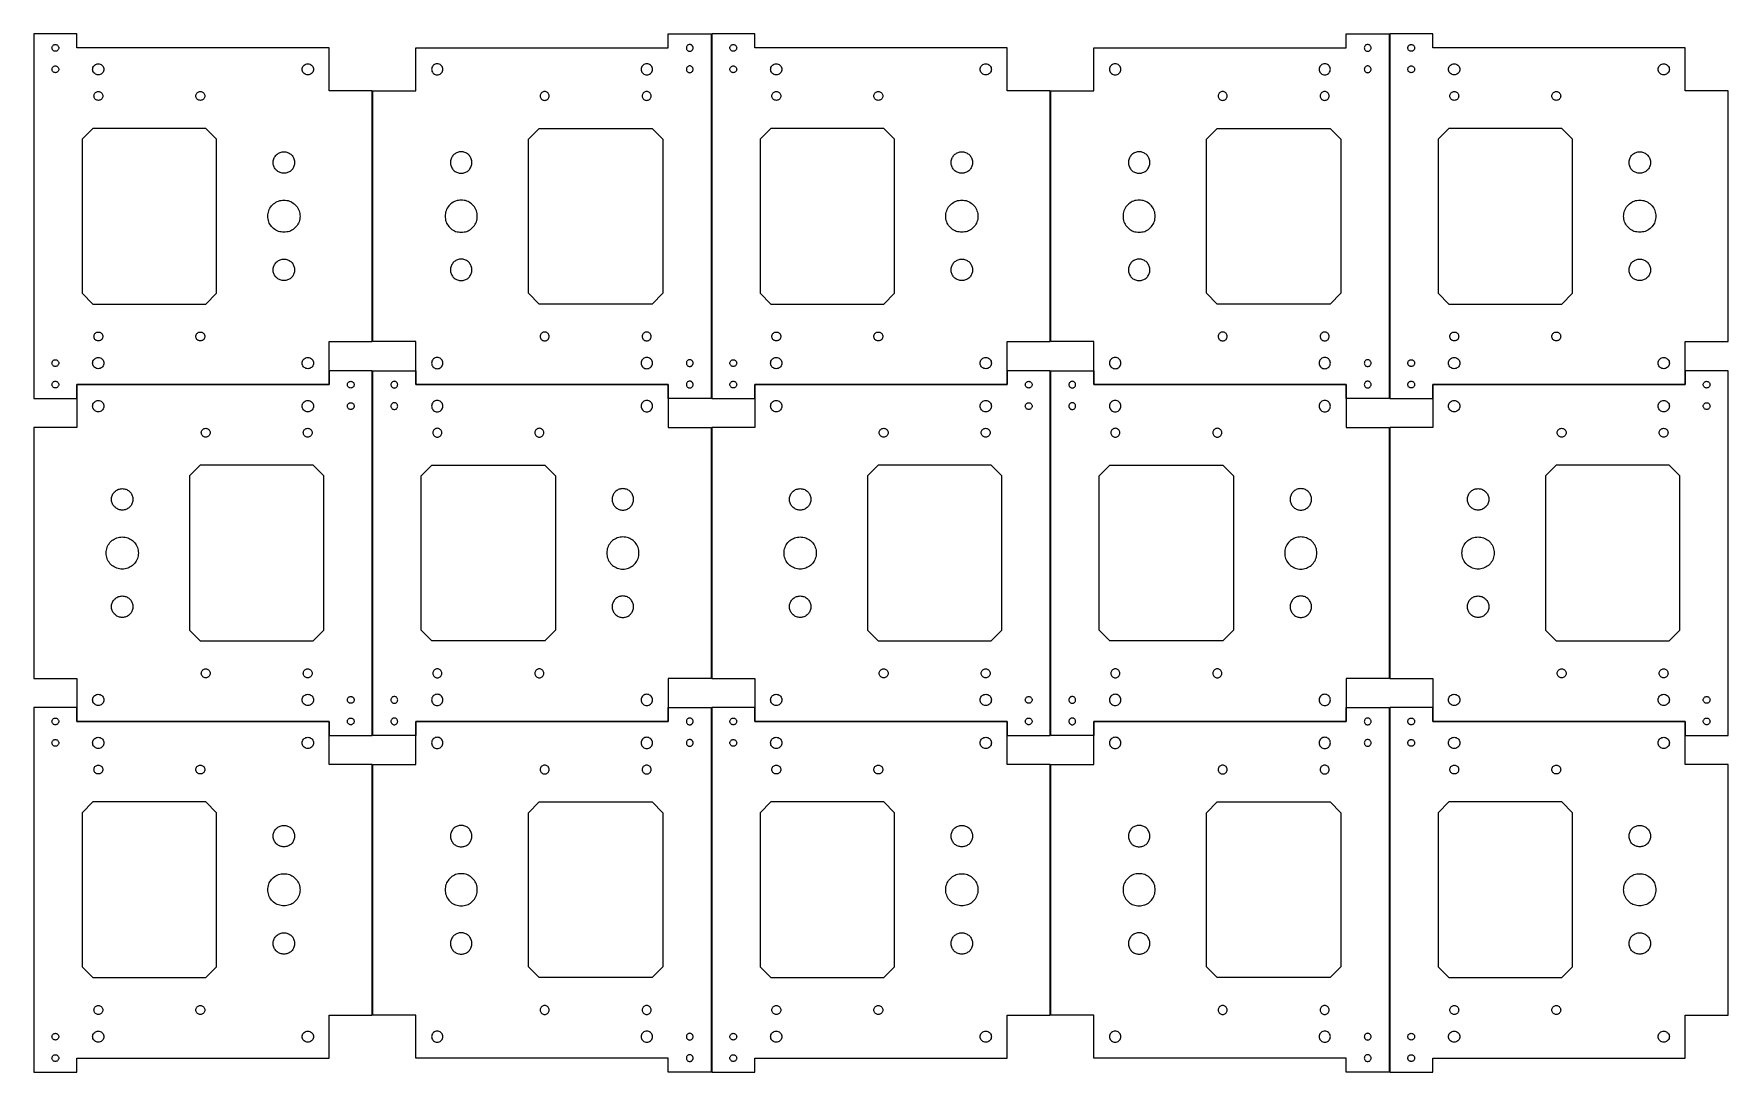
# Model space of a CAD drawing. Extents: x 0 to 789, y 0 to 484.
import ezdxf

# ---------------------------------------------------------------- set-up
doc = ezdxf.new("R2010")
doc.units = 0
doc.layers.add('Layer_1', color=7, linetype='CONTINUOUS')

msp = doc.modelspace()

# ---------------------------------------------------------------- linework, layer by layer
at = {"layer": 'Layer_1', "color": 7}
for p, q in [((20.141099, 483.599144), (0.141111, 483.599144)), ((0.141111, 483.599144), (0.141111, 313.799145)), ((20.141099, 477.099146), (20.141099, 483.599144)), ((295.623333, 477.099135), (295.623333, 483.599133)), ((295.623333, 483.599133), (315.623321, 483.599133)), ((315.623321, 483.599133), (315.623321, 313.799134)), ((335.905517, 483.599144), (315.905529, 483.599144)), ((315.905529, 483.599144), (315.905529, 313.799145)), ((335.905517, 477.099146), (335.905517, 483.599144)), ((611.387748, 477.099146), (611.387748, 483.599144)), ((611.387748, 483.599144), (631.387736, 483.599144)), ((631.387736, 483.599144), (631.387736, 313.799145)), ((651.669935, 483.599155), (631.669947, 483.599155)), ((631.669947, 483.599155), (631.669947, 313.799156)), ((651.669935, 477.099157), (651.669935, 483.599155)), ((10.141091, 475.524146), (10.141091, 475.524146)), ((137.741104, 477.099146), (20.141099, 477.099146)), ((137.741104, 457.099144), (137.741104, 477.099146)), ((178.023328, 457.099132), (178.023328, 477.099135)), ((178.023328, 477.099135), (295.623333, 477.099135)), ((305.623341, 475.524134), (305.623341, 475.524134)), ((325.905509, 475.524146), (325.905509, 475.524146)), ((453.505522, 477.099146), (335.905517, 477.099146)), ((453.505522, 457.099144), (453.505522, 477.099146)), ((493.787743, 457.099144), (493.787743, 477.099146)), ((493.787743, 477.099146), (611.387748, 477.099146)), ((621.387756, 475.524146), (621.387756, 475.524146)), ((641.669927, 475.524157), (641.669927, 475.524157)), ((769.26994, 477.099157), (651.669935, 477.099157)), ((769.26994, 457.099155), (769.26994, 477.099157)), ((10.141091, 465.524146), (10.141091, 465.524146)), ((30.141108, 464.474144), (30.141108, 464.474144)), ((127.741104, 464.474144), (127.741104, 464.474144)), ((188.023328, 464.474132), (188.023328, 464.474132)), ((285.623325, 464.474132), (285.623325, 464.474132)), ((305.623341, 465.524134), (305.623341, 465.524134)), ((325.905509, 465.524146), (325.905509, 465.524146)), ((345.905526, 464.474144), (345.905526, 464.474144)), ((443.505522, 464.474144), (443.505522, 464.474144)), ((503.787743, 464.474144), (503.787743, 464.474144)), ((601.38774, 464.474144), (601.38774, 464.474144)), ((621.387756, 465.524146), (621.387756, 465.524146)), ((641.669927, 465.524157), (641.669927, 465.524157)), ((661.669944, 464.474155), (661.669944, 464.474155)), ((759.26994, 464.474155), (759.26994, 464.474155)), ((30.191117, 452.624143), (30.191117, 452.624143)), ((77.691104, 452.624143), (77.691104, 452.624143)), ((157.741104, 457.099144), (137.741104, 457.099144)), ((157.741104, 340.299146), (157.741104, 457.099144)), ((158.023329, 340.299134), (158.023329, 457.099132)), ((158.023329, 457.099132), (178.023328, 457.099132)), ((238.073328, 452.624132), (238.073328, 452.624132)), ((285.573315, 452.624132), (285.573315, 452.624132)), ((345.955535, 452.624143), (345.955535, 452.624143)), ((393.455522, 452.624143), (393.455522, 452.624143)), ((473.505522, 457.099144), (453.505522, 457.099144)), ((473.505522, 340.299146), (473.505522, 457.099144)), ((473.787744, 340.299146), (473.787744, 457.099144)), ((473.787744, 457.099144), (493.787743, 457.099144)), ((553.837743, 452.624143), (553.837743, 452.624143)), ((601.33773, 452.624143), (601.33773, 452.624143)), ((661.719953, 452.624155), (661.719953, 452.624155)), ((709.21994, 452.624155), (709.21994, 452.624155)), ((789.26994, 457.099155), (769.26994, 457.099155)), ((789.26994, 340.299157), (789.26994, 457.099155)), ((27.641098, 439.599145), (22.641108, 434.599143)), ((22.641108, 434.599143), (22.641108, 362.799146)), ((80.241103, 439.599145), (27.641098, 439.599145)), ((85.241105, 434.599143), (80.241103, 439.599145)), ((85.241105, 362.799146), (85.241105, 434.599143)), ((230.523328, 434.599132), (235.523329, 439.599133)), ((230.523328, 362.799135), (230.523328, 434.599132)), ((235.523329, 439.599133), (288.123334, 439.599133)), ((288.123334, 439.599133), (293.123324, 434.599132)), ((293.123324, 434.599132), (293.123324, 362.799135)), ((343.405516, 439.599145), (338.405526, 434.599143)), ((338.405526, 434.599143), (338.405526, 362.799146)), ((396.005521, 439.599145), (343.405516, 439.599145)), ((401.005523, 434.599143), (396.005521, 439.599145)), ((401.005523, 362.799146), (401.005523, 434.599143)), ((546.287743, 434.599143), (551.287744, 439.599145)), ((546.287743, 362.799146), (546.287743, 434.599143)), ((551.287744, 439.599145), (603.887749, 439.599145)), ((603.887749, 439.599145), (608.887739, 434.599143)), ((608.887739, 434.599143), (608.887739, 362.799146)), ((659.169934, 439.599156), (654.169944, 434.599155)), ((654.169944, 434.599155), (654.169944, 362.799157)), ((711.769939, 439.599156), (659.169934, 439.599156)), ((716.769941, 434.599155), (711.769939, 439.599156)), ((716.769941, 362.799157), (716.769941, 434.599155)), ((116.591103, 418.699145), (116.591103, 418.699145)), ((199.17333, 418.699133), (199.17333, 418.699133)), ((432.355521, 418.699145), (432.355521, 418.699145)), ((514.937745, 418.699145), (514.937745, 418.699145)), ((748.119939, 418.699156), (748.119939, 418.699156)), ((116.591103, 391.199145), (116.591103, 391.199145)), ((199.17333, 391.199133), (199.17333, 391.199133)), ((432.355521, 391.199145), (432.355521, 391.199145)), ((514.937745, 391.199145), (514.937745, 391.199145)), ((748.119939, 391.199156), (748.119939, 391.199156)), ((116.591103, 368.699145), (116.591103, 368.699145)), ((199.17333, 368.699134), (199.17333, 368.699134)), ((432.355521, 368.699145), (432.355521, 368.699145)), ((514.937745, 368.699145), (514.937745, 368.699145)), ((748.119939, 368.699157), (748.119939, 368.699157)), ((22.641108, 362.799146), (27.641098, 357.799145)), ((27.641098, 357.799145), (80.241103, 357.799145)), ((80.241103, 357.799145), (85.241105, 362.799146)), ((235.523329, 357.799133), (230.523328, 362.799135)), ((288.123334, 357.799133), (235.523329, 357.799133)), ((293.123324, 362.799135), (288.123334, 357.799133)), ((338.405526, 362.799146), (343.405516, 357.799145)), ((343.405516, 357.799145), (396.005521, 357.799145)), ((396.005521, 357.799145), (401.005523, 362.799146)), ((551.287744, 357.799145), (546.287743, 362.799146)), ((603.887749, 357.799145), (551.287744, 357.799145)), ((608.887739, 362.799146), (603.887749, 357.799145)), ((654.169944, 362.799157), (659.169934, 357.799156)), ((659.169934, 357.799156), (711.769939, 357.799156)), ((711.769939, 357.799156), (716.769941, 362.799157)), ((30.191117, 340.624144), (30.191117, 340.624144)), ((77.691104, 340.624144), (77.691104, 340.624144)), ((137.741104, 320.299143), (137.741104, 340.299146)), ((137.741104, 340.299146), (157.741104, 340.299146)), ((178.023328, 340.299134), (158.023329, 340.299134)), ((178.023328, 320.299132), (178.023328, 340.299134)), ((238.073328, 340.624133), (238.073328, 340.624133)), ((285.573315, 340.624133), (285.573315, 340.624133)), ((345.955535, 340.624144), (345.955535, 340.624144)), ((393.455522, 340.624144), (393.455522, 340.624144)), ((453.505522, 320.299143), (453.505522, 340.299146)), ((453.505522, 340.299146), (473.505522, 340.299146)), ((493.787743, 340.299146), (473.787744, 340.299146)), ((493.787743, 320.299143), (493.787743, 340.299146)), ((553.837743, 340.624144), (553.837743, 340.624144)), ((601.33773, 340.624144), (601.33773, 340.624144)), ((661.719953, 340.624156), (661.719953, 340.624156)), ((709.21994, 340.624156), (709.21994, 340.624156)), ((769.26994, 320.299155), (769.26994, 340.299157)), ((769.26994, 340.299157), (789.26994, 340.299157)), ((10.141091, 328.724146), (10.141091, 328.724146)), ((30.141108, 327.674143), (30.141108, 327.674143)), ((127.741104, 327.674143), (127.741104, 327.674143)), ((157.741104, 326.759769), (137.741115, 326.759769)), ((137.741115, 326.759769), (137.741115, 320.259771)), ((157.741104, 156.95977), (157.741104, 326.759769)), ((158.023334, 156.95977), (158.023334, 326.759769)), ((158.023334, 326.759769), (178.023322, 326.759769)), ((178.023322, 326.759769), (178.023322, 320.259771)), ((188.023328, 327.674132), (188.023328, 327.674132)), ((285.623325, 327.674132), (285.623325, 327.674132)), ((305.623341, 328.724134), (305.623341, 328.724134)), ((325.905509, 328.724146), (325.905509, 328.724146)), ((345.905526, 327.674143), (345.905526, 327.674143)), ((443.505522, 327.674143), (443.505522, 327.674143)), ((473.505541, 326.759769), (453.505553, 326.759769)), ((453.505553, 326.759769), (453.505553, 320.259771)), ((473.505541, 156.95977), (473.505541, 326.759769)), ((473.787752, 156.959781), (473.787752, 326.75978)), ((473.787752, 326.75978), (493.78774, 326.75978)), ((493.78774, 326.75978), (493.78774, 320.259782)), ((503.787743, 327.674143), (503.787743, 327.674143)), ((601.38774, 327.674143), (601.38774, 327.674143)), ((621.387756, 328.724146), (621.387756, 328.724146)), ((641.669927, 328.724157), (641.669927, 328.724157)), ((661.669944, 327.674155), (661.669944, 327.674155)), ((759.26994, 327.674155), (759.26994, 327.674155)), ((789.269948, 326.75978), (769.26996, 326.75978)), ((769.26996, 326.75978), (769.26996, 320.259782)), ((789.269948, 156.959781), (789.269948, 326.75978)), ((10.141091, 318.724146), (10.141091, 318.724146)), ((20.141099, 313.799145), (20.141099, 320.299143)), ((20.141099, 320.299143), (137.741104, 320.299143)), ((137.741115, 320.259771), (20.141111, 320.259771)), ((20.141111, 320.259771), (20.141111, 300.259768)), ((147.741124, 321.834768), (147.741124, 321.834768)), ((168.023314, 321.834768), (168.023314, 321.834768)), ((178.023322, 320.259771), (295.623327, 320.259771)), ((295.623333, 320.299132), (178.023328, 320.299132)), ((295.623327, 320.259771), (295.623327, 300.259768)), ((295.623333, 313.799134), (295.623333, 320.299132)), ((305.623341, 318.724135), (305.623341, 318.724135)), ((325.905509, 318.724146), (325.905509, 318.724146)), ((335.905517, 313.799145), (335.905517, 320.299143)), ((335.905517, 320.299143), (453.505522, 320.299143)), ((453.505553, 320.259771), (335.905548, 320.259771)), ((335.905548, 320.259771), (335.905548, 300.259768)), ((463.505561, 321.834768), (463.505561, 321.834768)), ((483.787732, 321.834779), (483.787732, 321.834779)), ((493.78774, 320.259782), (611.387745, 320.259782)), ((611.387748, 320.299143), (493.787743, 320.299143)), ((611.387745, 320.259782), (611.387745, 300.25978)), ((611.387748, 313.799145), (611.387748, 320.299143)), ((621.387756, 318.724146), (621.387756, 318.724146)), ((641.669927, 318.724157), (641.669927, 318.724157)), ((651.669935, 313.799156), (651.669935, 320.299155)), ((651.669935, 320.299155), (769.26994, 320.299155)), ((769.26996, 320.259782), (651.669955, 320.259782)), ((651.669955, 320.259782), (651.669955, 300.25978)), ((779.269968, 321.834779), (779.269968, 321.834779)), ((0.141111, 313.799145), (20.141099, 313.799145)), ((30.14111, 312.884771), (30.14111, 312.884771)), ((127.741107, 312.884771), (127.741107, 312.884771)), ((147.741124, 311.834768), (147.741124, 311.834768)), ((168.023314, 311.834768), (168.023314, 311.834768)), ((188.023331, 312.884771), (188.023331, 312.884771)), ((285.623327, 312.884771), (285.623327, 312.884771)), ((315.623321, 313.799134), (295.623333, 313.799134)), ((315.905529, 313.799145), (335.905517, 313.799145)), ((345.905548, 312.884771), (345.905548, 312.884771)), ((443.505545, 312.884771), (443.505545, 312.884771)), ((463.505561, 311.834768), (463.505561, 311.834768)), ((483.787732, 311.83478), (483.787732, 311.83478)), ((503.787749, 312.884782), (503.787749, 312.884782)), ((601.387745, 312.884782), (601.387745, 312.884782)), ((631.387736, 313.799145), (611.387748, 313.799145)), ((631.669947, 313.799156), (651.669935, 313.799156)), ((661.669955, 312.884782), (661.669955, 312.884782)), ((759.269952, 312.884782), (759.269952, 312.884782)), ((779.269968, 311.83478), (779.269968, 311.83478)), ((0.141111, 300.259768), (0.141111, 183.45977)), ((20.141111, 300.259768), (0.141111, 300.259768)), ((80.19111, 299.93477), (80.19111, 299.93477)), ((127.691097, 299.93477), (127.691097, 299.93477)), ((188.07334, 299.93477), (188.07334, 299.93477)), ((235.573327, 299.93477), (235.573327, 299.93477)), ((295.623327, 300.259768), (315.623327, 300.259768)), ((315.623327, 300.259768), (315.623327, 183.45977)), ((315.905549, 300.259768), (315.905549, 183.45977)), ((335.905548, 300.259768), (315.905549, 300.259768)), ((395.955548, 299.93477), (395.955548, 299.93477)), ((443.455535, 299.93477), (443.455535, 299.93477)), ((503.837758, 299.934781), (503.837758, 299.934781)), ((551.337745, 299.934781), (551.337745, 299.934781)), ((611.387745, 300.25978), (631.387745, 300.25978)), ((631.387745, 300.25978), (631.387745, 183.459782)), ((631.669956, 300.25978), (631.669956, 183.459782)), ((651.669955, 300.25978), (631.669956, 300.25978)), ((711.719955, 299.934781), (711.719955, 299.934781)), ((759.219942, 299.934781), (759.219942, 299.934781)), ((77.641111, 282.759769), (72.64111, 277.759768)), ((72.64111, 277.759768), (72.64111, 205.959771)), ((130.241116, 282.759769), (77.641111, 282.759769)), ((135.241106, 277.759768), (130.241116, 282.759769)), ((135.241106, 205.959771), (135.241106, 277.759768)), ((180.523332, 277.759768), (185.523322, 282.759769)), ((180.523332, 205.959771), (180.523332, 277.759768)), ((185.523322, 282.759769), (238.123326, 282.759769)), ((238.123326, 282.759769), (243.123328, 277.759768)), ((243.123328, 277.759768), (243.123328, 205.959771)), ((393.405549, 282.759769), (388.405548, 277.759768)), ((388.405548, 277.759768), (388.405548, 205.959771)), ((446.005554, 282.759769), (393.405549, 282.759769)), ((451.005544, 277.759768), (446.005554, 282.759769)), ((451.005544, 205.959771), (451.005544, 277.759768)), ((496.28775, 277.759779), (501.28774, 282.759781)), ((496.28775, 205.959782), (496.28775, 277.759779)), ((501.28774, 282.759781), (553.887744, 282.759781)), ((553.887744, 282.759781), (558.887746, 277.759779)), ((558.887746, 277.759779), (558.887746, 205.959782)), ((709.169956, 282.759781), (704.169955, 277.759779)), ((704.169955, 277.759779), (704.169955, 205.959782)), ((761.769961, 282.759781), (709.169956, 282.759781)), ((766.769951, 277.759779), (761.769961, 282.759781)), ((766.769951, 205.959782), (766.769951, 277.759779)), ((41.291112, 271.859769), (41.291112, 271.859769)), ((274.473326, 271.859769), (274.473326, 271.859769)), ((357.05555, 271.859769), (357.05555, 271.859769)), ((590.237744, 271.85978), (590.237744, 271.85978)), ((672.819957, 271.85978), (672.819957, 271.85978)), ((41.291112, 249.359769), (41.291112, 249.359769)), ((274.473326, 249.359769), (274.473326, 249.359769)), ((357.05555, 249.359769), (357.05555, 249.359769)), ((590.237744, 249.359781), (590.237744, 249.359781)), ((672.819957, 249.359781), (672.819957, 249.359781)), ((41.291112, 221.859769), (41.291112, 221.859769)), ((274.473326, 221.859769), (274.473326, 221.859769)), ((357.05555, 221.859769), (357.05555, 221.859769)), ((590.237744, 221.859781), (590.237744, 221.859781)), ((672.819957, 221.859781), (672.819957, 221.859781)), ((72.64111, 205.959771), (77.641111, 200.959769)), ((130.241116, 200.959769), (135.241106, 205.959771)), ((185.523322, 200.959769), (180.523332, 205.959771)), ((243.123328, 205.959771), (238.123326, 200.959769)), ((388.405548, 205.959771), (393.405549, 200.959769)), ((446.005554, 200.959769), (451.005544, 205.959771)), ((501.28774, 200.959781), (496.28775, 205.959782)), ((558.887746, 205.959782), (553.887744, 200.959781)), ((704.169955, 205.959782), (709.169956, 200.959781)), ((761.769961, 200.959781), (766.769951, 205.959782)), ((77.641111, 200.959769), (130.241116, 200.959769)), ((238.123326, 200.959769), (185.523322, 200.959769)), ((393.405549, 200.959769), (446.005554, 200.959769)), ((553.887744, 200.959781), (501.28774, 200.959781)), ((709.169956, 200.959781), (761.769961, 200.959781)), ((0.141111, 183.45977), (20.141111, 183.45977)), ((20.141111, 183.45977), (20.141111, 163.459768)), ((80.19111, 187.934771), (80.19111, 187.934771)), ((127.691097, 187.934771), (127.691097, 187.934771)), ((188.07334, 187.934771), (188.07334, 187.934771)), ((235.573327, 187.934771), (235.573327, 187.934771)), ((315.623327, 183.45977), (295.623327, 183.45977)), ((295.623327, 183.45977), (295.623327, 163.459768)), ((315.905549, 183.45977), (335.905548, 183.45977)), ((335.905548, 183.45977), (335.905548, 163.459768)), ((395.955548, 187.934771), (395.955548, 187.934771)), ((443.455535, 187.934771), (443.455535, 187.934771)), ((503.837758, 187.934782), (503.837758, 187.934782)), ((551.337745, 187.934782), (551.337745, 187.934782)), ((631.387745, 183.459782), (611.387745, 183.459782)), ((611.387745, 183.459782), (611.387745, 163.459779)), ((631.669956, 183.459782), (651.669955, 183.459782)), ((651.669955, 183.459782), (651.669955, 163.459779)), ((711.719955, 187.934782), (711.719955, 187.934782)), ((759.219942, 187.934782), (759.219942, 187.934782)), ((30.14111, 176.08477), (30.14111, 176.08477)), ((127.741107, 176.08477), (127.741107, 176.08477)), ((147.741124, 175.034768), (147.741124, 175.034768)), ((168.023314, 175.034768), (168.023314, 175.034768)), ((188.023331, 176.08477), (188.023331, 176.08477)), ((285.623327, 176.08477), (285.623327, 176.08477)), ((345.905548, 176.08477), (345.905548, 176.08477)), ((443.505545, 176.08477), (443.505545, 176.08477)), ((463.505561, 175.034768), (463.505561, 175.034768)), ((483.787732, 175.03478), (483.787732, 175.03478)), ((503.787749, 176.084782), (503.787749, 176.084782)), ((601.387745, 176.084782), (601.387745, 176.084782)), ((661.669955, 176.084782), (661.669955, 176.084782)), ((759.269952, 176.084782), (759.269952, 176.084782)), ((779.269968, 175.03478), (779.269968, 175.03478)), ((20.141099, 169.941112), (0.141111, 169.941112)), ((0.141111, 169.941112), (0.141111, 0.141112)), ((20.141099, 163.441113), (20.141099, 169.941112)), ((295.623333, 163.441113), (295.623333, 169.941112)), ((295.623333, 169.941112), (315.623321, 169.941112)), ((315.623321, 169.941112), (315.623321, 0.141112)), ((335.905517, 169.941103), (315.905529, 169.941103)), ((315.905529, 169.941103), (315.905529, 0.141104)), ((335.905517, 163.441105), (335.905517, 169.941103)), ((611.387748, 163.441122), (611.387748, 169.94112)), ((611.387748, 169.94112), (631.387736, 169.94112)), ((631.387736, 169.94112), (631.387736, 0.141121)), ((651.669935, 169.94112), (631.669947, 169.94112)), ((631.669947, 169.94112), (631.669947, 0.141121)), ((651.669935, 163.441122), (651.669935, 169.94112)), ((10.141091, 161.866113), (10.141091, 161.866113)), ((137.741104, 163.441113), (20.141099, 163.441113)), ((20.141111, 163.459768), (137.741115, 163.459768)), ((137.741104, 143.441111), (137.741104, 163.441113)), ((137.741115, 163.459768), (137.741115, 156.95977)), ((147.741124, 165.034768), (147.741124, 165.034768)), ((168.023314, 165.034768), (168.023314, 165.034768)), ((295.623327, 163.459768), (178.023322, 163.459768)), ((178.023322, 163.459768), (178.023322, 156.95977)), ((178.023328, 143.441111), (178.023328, 163.441113)), ((178.023328, 163.441113), (295.623333, 163.441113)), ((305.623341, 161.866113), (305.623341, 161.866113)), ((325.905509, 161.866104), (325.905509, 161.866104)), ((453.505522, 163.441105), (335.905517, 163.441105)), ((335.905548, 163.459768), (453.505553, 163.459768)), ((453.505522, 143.441102), (453.505522, 163.441105)), ((453.505553, 163.459768), (453.505553, 156.95977)), ((463.505561, 165.034768), (463.505561, 165.034768)), ((483.787732, 165.03478), (483.787732, 165.03478)), ((611.387745, 163.459779), (493.78774, 163.459779)), ((493.78774, 163.459779), (493.78774, 156.959781)), ((493.787743, 143.441119), (493.787743, 163.441122)), ((493.787743, 163.441122), (611.387748, 163.441122)), ((621.387756, 161.866121), (621.387756, 161.866121)), ((641.669927, 161.866121), (641.669927, 161.866121)), ((769.26994, 163.441122), (651.669935, 163.441122)), ((651.669955, 163.459779), (769.26996, 163.459779)), ((769.26994, 143.441119), (769.26994, 163.441122)), ((769.26996, 163.459779), (769.26996, 156.959781)), ((779.269968, 165.03478), (779.269968, 165.03478)), ((10.141091, 151.866113), (10.141091, 151.866113)), ((30.141108, 150.816111), (30.141108, 150.816111)), ((127.741104, 150.816111), (127.741104, 150.816111)), ((137.741115, 156.95977), (157.741104, 156.95977)), ((178.023322, 156.95977), (158.023334, 156.95977)), ((188.023328, 150.816111), (188.023328, 150.816111)), ((285.623325, 150.816111), (285.623325, 150.816111)), ((305.623341, 151.866113), (305.623341, 151.866113)), ((325.905509, 151.866105), (325.905509, 151.866105)), ((345.905526, 150.816102), (345.905526, 150.816102)), ((443.505522, 150.816102), (443.505522, 150.816102)), ((453.505553, 156.95977), (473.505541, 156.95977)), ((493.78774, 156.959781), (473.787752, 156.959781)), ((503.787743, 150.816119), (503.787743, 150.816119)), ((601.38774, 150.816119), (601.38774, 150.816119)), ((621.387756, 151.866122), (621.387756, 151.866122)), ((641.669927, 151.866122), (641.669927, 151.866122)), ((661.669944, 150.816119), (661.669944, 150.816119)), ((759.26994, 150.816119), (759.26994, 150.816119)), ((769.26996, 156.959781), (789.269948, 156.959781)), ((157.741104, 143.441111), (137.741104, 143.441111)), ((157.741104, 26.641113), (157.741104, 143.441111)), ((158.023329, 26.641113), (158.023329, 143.441111)), ((158.023329, 143.441111), (178.023328, 143.441111)), ((473.505522, 143.441102), (453.505522, 143.441102)), ((473.505522, 26.641105), (473.505522, 143.441102)), ((473.787744, 26.641122), (473.787744, 143.441119)), ((473.787744, 143.441119), (493.787743, 143.441119)), ((789.26994, 143.441119), (769.26994, 143.441119)), ((789.26994, 26.641122), (789.26994, 143.441119)), ((30.191117, 138.966111), (30.191117, 138.966111)), ((77.691104, 138.966111), (77.691104, 138.966111)), ((238.073328, 138.966111), (238.073328, 138.966111)), ((285.573315, 138.966111), (285.573315, 138.966111)), ((345.955535, 138.966102), (345.955535, 138.966102)), ((393.455522, 138.966102), (393.455522, 138.966102)), ((553.837743, 138.966119), (553.837743, 138.966119)), ((601.33773, 138.966119), (601.33773, 138.966119)), ((661.719953, 138.966119), (661.719953, 138.966119)), ((709.21994, 138.966119), (709.21994, 138.966119)), ((27.641098, 125.941112), (22.641108, 120.941111)), ((22.641108, 120.941111), (22.641108, 49.141113)), ((80.241103, 125.941112), (27.641098, 125.941112)), ((85.241105, 120.941111), (80.241103, 125.941112)), ((85.241105, 49.141113), (85.241105, 120.941111)), ((230.523328, 120.941111), (235.523329, 125.941112)), ((230.523328, 49.141113), (230.523328, 120.941111)), ((235.523329, 125.941112), (288.123334, 125.941112)), ((288.123334, 125.941112), (293.123324, 120.941111)), ((293.123324, 120.941111), (293.123324, 49.141113)), ((343.405516, 125.941104), (338.405526, 120.941102)), ((338.405526, 120.941102), (338.405526, 49.141105)), ((396.005521, 125.941104), (343.405516, 125.941104)), ((401.005523, 120.941102), (396.005521, 125.941104)), ((401.005523, 49.141105), (401.005523, 120.941102)), ((546.287743, 120.941119), (551.287744, 125.94112)), ((546.287743, 49.141122), (546.287743, 120.941119)), ((551.287744, 125.94112), (603.887749, 125.94112)), ((603.887749, 125.94112), (608.887739, 120.941119)), ((608.887739, 120.941119), (608.887739, 49.141122)), ((659.169934, 125.94112), (654.169944, 120.941119)), ((654.169944, 120.941119), (654.169944, 49.141122)), ((711.769939, 125.94112), (659.169934, 125.94112)), ((716.769941, 120.941119), (711.769939, 125.94112)), ((716.769941, 49.141122), (716.769941, 120.941119)), ((116.591103, 105.041112), (116.591103, 105.041112)), ((199.17333, 105.041112), (199.17333, 105.041112)), ((432.355521, 105.041104), (432.355521, 105.041104)), ((514.937745, 105.041121), (514.937745, 105.041121)), ((748.119939, 105.041121), (748.119939, 105.041121)), ((116.591103, 77.541112), (116.591103, 77.541112)), ((199.17333, 77.541112), (199.17333, 77.541112)), ((432.355521, 77.541104), (432.355521, 77.541104)), ((514.937745, 77.54112), (514.937745, 77.54112)), ((748.119939, 77.54112), (748.119939, 77.54112)), ((22.641108, 49.141113), (27.641098, 44.141112)), ((80.241103, 44.141112), (85.241105, 49.141113)), ((116.591103, 55.041113), (116.591103, 55.041113)), ((199.17333, 55.041113), (199.17333, 55.041113)), ((235.523329, 44.141112), (230.523328, 49.141113)), ((293.123324, 49.141113), (288.123334, 44.141112)), ((338.405526, 49.141105), (343.405516, 44.141103)), ((396.005521, 44.141103), (401.005523, 49.141105)), ((432.355521, 55.041104), (432.355521, 55.041104)), ((514.937745, 55.041121), (514.937745, 55.041121)), ((551.287744, 44.14112), (546.287743, 49.141122)), ((608.887739, 49.141122), (603.887749, 44.14112)), ((654.169944, 49.141122), (659.169934, 44.14112)), ((711.769939, 44.14112), (716.769941, 49.141122)), ((748.119939, 55.041121), (748.119939, 55.041121)), ((27.641098, 44.141112), (80.241103, 44.141112)), ((288.123334, 44.141112), (235.523329, 44.141112)), ((343.405516, 44.141103), (396.005521, 44.141103)), ((603.887749, 44.14112), (551.287744, 44.14112)), ((659.169934, 44.14112), (711.769939, 44.14112)), ((30.191117, 26.966112), (30.191117, 26.966112)), ((77.691104, 26.966112), (77.691104, 26.966112)), ((137.741104, 6.641111), (137.741104, 26.641113)), ((137.741104, 26.641113), (157.741104, 26.641113)), ((178.023328, 26.641113), (158.023329, 26.641113)), ((178.023328, 6.641111), (178.023328, 26.641113)), ((238.073328, 26.966112), (238.073328, 26.966112)), ((285.573315, 26.966112), (285.573315, 26.966112)), ((345.955535, 26.966103), (345.955535, 26.966103)), ((393.455522, 26.966103), (393.455522, 26.966103)), ((453.505522, 6.641102), (453.505522, 26.641105)), ((453.505522, 26.641105), (473.505522, 26.641105)), ((493.787743, 26.641122), (473.787744, 26.641122)), ((493.787743, 6.641119), (493.787743, 26.641122)), ((553.837743, 26.96612), (553.837743, 26.96612)), ((601.33773, 26.96612), (601.33773, 26.96612)), ((661.719953, 26.96612), (661.719953, 26.96612)), ((709.21994, 26.96612), (709.21994, 26.96612)), ((769.26994, 6.641119), (769.26994, 26.641122)), ((769.26994, 26.641122), (789.26994, 26.641122)), ((10.141091, 15.066113), (10.141091, 15.066113)), ((30.141108, 14.016111), (30.141108, 14.016111)), ((127.741104, 14.016111), (127.741104, 14.016111)), ((188.023328, 14.016111), (188.023328, 14.016111)), ((285.623325, 14.016111), (285.623325, 14.016111)), ((305.623341, 15.066113), (305.623341, 15.066113)), ((325.905509, 15.066104), (325.905509, 15.066104)), ((345.905526, 14.016102), (345.905526, 14.016102)), ((443.505522, 14.016102), (443.505522, 14.016102)), ((503.787743, 14.016119), (503.787743, 14.016119)), ((601.38774, 14.016119), (601.38774, 14.016119)), ((621.387756, 15.066121), (621.387756, 15.066121)), ((641.669927, 15.066121), (641.669927, 15.066121)), ((661.669944, 14.016119), (661.669944, 14.016119)), ((759.26994, 14.016119), (759.26994, 14.016119)), ((0.141111, 0.141112), (20.141099, 0.141112)), ((10.141091, 5.066113), (10.141091, 5.066113)), ((20.141099, 0.141112), (20.141099, 6.641111)), ((20.141099, 6.641111), (137.741104, 6.641111)), ((295.623333, 6.641111), (178.023328, 6.641111)), ((295.623333, 0.141112), (295.623333, 6.641111)), ((315.623321, 0.141112), (295.623333, 0.141112)), ((305.623341, 5.066113), (305.623341, 5.066113)), ((315.905529, 0.141104), (335.905517, 0.141104)), ((325.905509, 5.066105), (325.905509, 5.066105)), ((335.905517, 0.141104), (335.905517, 6.641102)), ((335.905517, 6.641102), (453.505522, 6.641102)), ((611.387748, 6.641119), (493.787743, 6.641119)), ((611.387748, 0.141121), (611.387748, 6.641119)), ((631.387736, 0.141121), (611.387748, 0.141121)), ((621.387756, 5.066122), (621.387756, 5.066122)), ((631.669947, 0.141121), (651.669935, 0.141121)), ((641.669927, 5.066122), (641.669927, 5.066122)), ((651.669935, 0.141121), (651.669935, 6.641119)), ((651.669935, 6.641119), (769.26994, 6.641119))]:
    msp.add_line(p, q, dxfattribs=at)
for points, knots in [([(10.141091, 475.524146), (10.325292, 475.542895), (10.691053, 475.580126), (11.17448, 475.869977), (11.533898, 476.294504), (11.724558, 476.820249), (11.724558, 477.37816), (11.533898, 477.903172), (11.17448, 478.330627), (10.691053, 478.609597), (10.141097, 478.70665), (9.591141, 478.609595), (9.107723, 478.330621), (8.748277, 477.903183), (8.557648, 477.378154), (8.557648, 476.820255), (8.748277, 476.294493), (9.107723, 475.869983), (9.591141, 475.580128), (9.956896, 475.542896), (10.141091, 475.524146)], [0, 0, 0, 0, 0.549773, 1.091665, 1.641429, 2.1912, 2.733094, 3.282865, 3.832629, 4.374522, 4.924294, 5.474048, 6.015941, 6.565716, 7.115481, 7.657376, 8.20714, 8.756916, 9.298808, 9.848562, 9.848562, 9.848562, 9.848562]), ([(305.623341, 475.524134), (305.43914, 475.542884), (305.073379, 475.580114), (304.589952, 475.869966), (304.230534, 476.294493), (304.039874, 476.820238), (304.039874, 477.378149), (304.230534, 477.90316), (304.589952, 478.330616), (305.073379, 478.609585), (305.623335, 478.706639), (306.173291, 478.609583), (306.656709, 478.33061), (307.016155, 477.903172), (307.206784, 477.378143), (307.206784, 476.820244), (307.016155, 476.294482), (306.656709, 475.869972), (306.173291, 475.580117), (305.807536, 475.542884), (305.623341, 475.524134)], [0, 0, 0, 0, 0.549773, 1.091665, 1.641429, 2.1912, 2.733094, 3.282865, 3.832629, 4.374522, 4.924294, 5.474048, 6.015941, 6.565716, 7.115481, 7.657376, 8.20714, 8.756916, 9.298808, 9.848562, 9.848562, 9.848562, 9.848562]), ([(325.905509, 475.524146), (326.08971, 475.542895), (326.455471, 475.580126), (326.938898, 475.869977), (327.298316, 476.294504), (327.488976, 476.820249), (327.488976, 477.37816), (327.298316, 477.903172), (326.938898, 478.330627), (326.455471, 478.609597), (325.905515, 478.70665), (325.355559, 478.609595), (324.872141, 478.330621), (324.512695, 477.903183), (324.322066, 477.378154), (324.322066, 476.820255), (324.512695, 476.294493), (324.872141, 475.869983), (325.355559, 475.580128), (325.721314, 475.542896), (325.905509, 475.524146)], [0, 0, 0, 0, 0.549773, 1.091665, 1.641429, 2.1912, 2.733094, 3.282865, 3.832629, 4.374522, 4.924294, 5.474048, 6.015941, 6.565716, 7.115481, 7.657376, 8.20714, 8.756916, 9.298808, 9.848562, 9.848562, 9.848562, 9.848562]), ([(621.387756, 475.524146), (621.203556, 475.542895), (620.837794, 475.580126), (620.354367, 475.869977), (619.994949, 476.294504), (619.804289, 476.820249), (619.804289, 477.37816), (619.994949, 477.903172), (620.354367, 478.330627), (620.837794, 478.609597), (621.38775, 478.70665), (621.937706, 478.609595), (622.421124, 478.330621), (622.78057, 477.903183), (622.971199, 477.378154), (622.971199, 476.820255), (622.78057, 476.294493), (622.421124, 475.869983), (621.937706, 475.580128), (621.571951, 475.542896), (621.387756, 475.524146)], [0, 0, 0, 0, 0.549773, 1.091665, 1.641429, 2.1912, 2.733094, 3.282865, 3.832629, 4.374522, 4.924294, 5.474048, 6.015941, 6.565716, 7.115481, 7.657376, 8.20714, 8.756916, 9.298808, 9.848562, 9.848562, 9.848562, 9.848562]), ([(641.669927, 475.524157), (641.854128, 475.542906), (642.219889, 475.580137), (642.703316, 475.869988), (643.062734, 476.294515), (643.253394, 476.820261), (643.253394, 477.378171), (643.062734, 477.903183), (642.703316, 478.330639), (642.219889, 478.609608), (641.669933, 478.706661), (641.119977, 478.609606), (640.636559, 478.330632), (640.277113, 477.903194), (640.086484, 477.378165), (640.086484, 476.820267), (640.277113, 476.294504), (640.636559, 475.869995), (641.119977, 475.580139), (641.485732, 475.542907), (641.669927, 475.524157)], [0, 0, 0, 0, 0.549773, 1.091665, 1.641429, 2.1912, 2.733094, 3.282865, 3.832629, 4.374522, 4.924294, 5.474048, 6.015941, 6.565716, 7.115481, 7.657376, 8.20714, 8.756916, 9.298808, 9.848562, 9.848562, 9.848562, 9.848562]), ([(10.141091, 465.524146), (10.325292, 465.542895), (10.691053, 465.580126), (11.17448, 465.869977), (11.533898, 466.294504), (11.724558, 466.82025), (11.724558, 467.37816), (11.533899, 467.903172), (11.174479, 468.330626), (10.691053, 468.609596), (10.141097, 468.706651), (9.591141, 468.609594), (9.107724, 468.33062), (8.748277, 467.903183), (8.557648, 467.378154), (8.557648, 466.820256), (8.748277, 466.294493), (9.107723, 465.869984), (9.591141, 465.580128), (9.956896, 465.542896), (10.141091, 465.524146)], [0, 0, 0, 0, 0.549773, 1.091665, 1.641429, 2.1912, 2.733094, 3.282865, 3.832628, 4.374521, 4.924294, 5.474048, 6.015941, 6.565715, 7.11548, 7.657374, 8.207139, 8.756915, 9.298807, 9.848561, 9.848561, 9.848561, 9.848561]), ([(30.141108, 464.474144), (30.448009, 464.505507), (31.057419, 464.567785), (31.862763, 465.050956), (32.461496, 465.758417), (32.779057, 466.634453), (32.779058, 467.564036), (32.461495, 468.438845), (31.862764, 469.151205), (31.057419, 469.616175), (30.141107, 469.778521), (29.224793, 469.616175), (28.419445, 469.151202), (27.82069, 468.438852), (27.50313, 467.564035), (27.50313, 466.634454), (27.820688, 465.758409), (28.419445, 465.05096), (29.224793, 464.567785), (29.834205, 464.505507), (30.141108, 464.474144)], [0, 0, 0, 0, 0.916034, 1.818952, 2.734972, 3.651004, 4.553925, 5.469955, 6.385976, 7.288895, 8.204928, 9.120963, 10.023889, 10.939922, 11.855952, 12.758873, 13.674905, 14.590937, 15.493862, 16.409897, 16.409897, 16.409897, 16.409897]), ([(127.741104, 464.474144), (128.048005, 464.505507), (128.657415, 464.567785), (129.462758, 465.050961), (130.061512, 465.75841), (130.379068, 466.634454), (130.379069, 467.564035), (130.061511, 468.438852), (129.462759, 469.151201), (128.657415, 469.616175), (127.741104, 469.77852), (126.824793, 469.616175), (126.019448, 469.151201), (125.420698, 468.438851), (125.103138, 467.564035), (125.103138, 466.634454), (125.420697, 465.75841), (126.019449, 465.05096), (126.824793, 464.567785), (127.434203, 464.505507), (127.741104, 464.474144)], [0, 0, 0, 0, 0.91603, 1.818952, 2.734982, 3.651013, 4.553934, 5.469964, 6.385996, 7.288917, 8.204948, 9.120979, 10.023901, 10.939932, 11.855962, 12.758883, 13.674915, 14.590945, 15.493867, 16.409898, 16.409898, 16.409898, 16.409898]), ([(188.023328, 464.474132), (187.716427, 464.505496), (187.107017, 464.567774), (186.301674, 465.05095), (185.70292, 465.758398), (185.385364, 466.634443), (185.385363, 467.564023), (185.702921, 468.438841), (186.301673, 469.15119), (187.107017, 469.616163), (188.023328, 469.778509), (188.939639, 469.616163), (189.744984, 469.15119), (190.343734, 468.43884), (190.661295, 467.564024), (190.661294, 466.634443), (190.343735, 465.758399), (189.744983, 465.050949), (188.939639, 464.567774), (188.330229, 464.505496), (188.023328, 464.474132)], [0, 0, 0, 0, 0.91603, 1.818952, 2.734982, 3.651013, 4.553934, 5.469964, 6.385996, 7.288917, 8.204948, 9.120979, 10.023901, 10.939932, 11.855962, 12.758883, 13.674915, 14.590945, 15.493867, 16.409898, 16.409898, 16.409898, 16.409898]), ([(285.623325, 464.474132), (285.316423, 464.505496), (284.707013, 464.567774), (283.901669, 465.050945), (283.302936, 465.758405), (282.985375, 466.634442), (282.985374, 467.564025), (283.302937, 468.438834), (283.901668, 469.151194), (284.707013, 469.616164), (285.623325, 469.778509), (286.539639, 469.616163), (287.344987, 469.151191), (287.943743, 468.438841), (288.261302, 467.564024), (288.261302, 466.634443), (287.943744, 465.758398), (287.344987, 465.050948), (286.539639, 464.567774), (285.930227, 464.505496), (285.623325, 464.474132)], [0, 0, 0, 0, 0.916034, 1.818952, 2.734972, 3.651004, 4.553925, 5.469955, 6.385976, 7.288895, 8.204928, 9.120963, 10.023889, 10.939922, 11.855952, 12.758873, 13.674905, 14.590937, 15.493862, 16.409897, 16.409897, 16.409897, 16.409897]), ([(305.623341, 465.524134), (305.43914, 465.542884), (305.073379, 465.580115), (304.589952, 465.869966), (304.230534, 466.294493), (304.039874, 466.820238), (304.039874, 467.378149), (304.230534, 467.903161), (304.589953, 468.330615), (305.073379, 468.609585), (305.623335, 468.706639), (306.173291, 468.609583), (306.656708, 468.330609), (307.016155, 467.903172), (307.206784, 467.378143), (307.206784, 466.820244), (307.016155, 466.294482), (306.656709, 465.869972), (306.173291, 465.580117), (305.807536, 465.542885), (305.623341, 465.524134)], [0, 0, 0, 0, 0.549773, 1.091665, 1.641429, 2.1912, 2.733094, 3.282865, 3.832628, 4.374521, 4.924294, 5.474048, 6.015941, 6.565715, 7.11548, 7.657374, 8.207139, 8.756915, 9.298807, 9.848561, 9.848561, 9.848561, 9.848561]), ([(325.905509, 465.524146), (326.08971, 465.542895), (326.455471, 465.580126), (326.938898, 465.869977), (327.298316, 466.294504), (327.488976, 466.82025), (327.488976, 467.37816), (327.298317, 467.903172), (326.938897, 468.330626), (326.455471, 468.609596), (325.905515, 468.706651), (325.355559, 468.609594), (324.872142, 468.33062), (324.512695, 467.903183), (324.322066, 467.378154), (324.322066, 466.820256), (324.512695, 466.294493), (324.872141, 465.869984), (325.355559, 465.580128), (325.721314, 465.542896), (325.905509, 465.524146)], [0, 0, 0, 0, 0.549773, 1.091665, 1.641429, 2.1912, 2.733094, 3.282865, 3.832628, 4.374521, 4.924294, 5.474048, 6.015941, 6.565715, 7.11548, 7.657374, 8.207139, 8.756915, 9.298807, 9.848561, 9.848561, 9.848561, 9.848561]), ([(345.905526, 464.474144), (346.212427, 464.505507), (346.821837, 464.567785), (347.627181, 465.050956), (348.225914, 465.758417), (348.543475, 466.634453), (348.543476, 467.564036), (348.225913, 468.438845), (347.627182, 469.151205), (346.821837, 469.616175), (345.905525, 469.778521), (344.989211, 469.616175), (344.183863, 469.151202), (343.585108, 468.438852), (343.267548, 467.564035), (343.267548, 466.634454), (343.585106, 465.758409), (344.183863, 465.05096), (344.989211, 464.567785), (345.598623, 464.505507), (345.905526, 464.474144)], [0, 0, 0, 0, 0.916034, 1.818952, 2.734972, 3.651004, 4.553925, 5.469955, 6.385976, 7.288895, 8.204928, 9.120963, 10.023889, 10.939922, 11.855952, 12.758873, 13.674905, 14.590937, 15.493862, 16.409897, 16.409897, 16.409897, 16.409897]), ([(443.505522, 464.474144), (443.812423, 464.505507), (444.421833, 464.567785), (445.227176, 465.050961), (445.82593, 465.75841), (446.143486, 466.634454), (446.143487, 467.564035), (445.825929, 468.438852), (445.227177, 469.151201), (444.421833, 469.616175), (443.505522, 469.77852), (442.589211, 469.616175), (441.783866, 469.151201), (441.185116, 468.438851), (440.867556, 467.564035), (440.867556, 466.634454), (441.185115, 465.75841), (441.783867, 465.05096), (442.589211, 464.567785), (443.198621, 464.505507), (443.505522, 464.474144)], [0, 0, 0, 0, 0.91603, 1.818952, 2.734982, 3.651013, 4.553934, 5.469964, 6.385996, 7.288917, 8.204948, 9.120979, 10.023901, 10.939932, 11.855962, 12.758883, 13.674915, 14.590945, 15.493867, 16.409898, 16.409898, 16.409898, 16.409898]), ([(503.787743, 464.474144), (503.480842, 464.505507), (502.871433, 464.567785), (502.066089, 465.050961), (501.467335, 465.75841), (501.149779, 466.634454), (501.149779, 467.564035), (501.467336, 468.438852), (502.066089, 469.151201), (502.871433, 469.616175), (503.787743, 469.77852), (504.704054, 469.616175), (505.509399, 469.151201), (506.108149, 468.438851), (506.42571, 467.564035), (506.425709, 466.634454), (506.10815, 465.75841), (505.509398, 465.05096), (504.704054, 464.567785), (504.094644, 464.505507), (503.787743, 464.474144)], [0, 0, 0, 0, 0.91603, 1.818952, 2.734982, 3.651013, 4.553934, 5.469964, 6.385996, 7.288917, 8.204948, 9.120979, 10.023901, 10.939932, 11.855962, 12.758883, 13.674915, 14.590945, 15.493867, 16.409898, 16.409898, 16.409898, 16.409898]), ([(601.38774, 464.474144), (601.080838, 464.505507), (600.471429, 464.567785), (599.666084, 465.050956), (599.067351, 465.758417), (598.74979, 466.634453), (598.749789, 467.564036), (599.067352, 468.438845), (599.666084, 469.151205), (600.471429, 469.616175), (601.38774, 469.778521), (602.304054, 469.616175), (603.109403, 469.151202), (603.708158, 468.438852), (604.025718, 467.564035), (604.025717, 466.634454), (603.708159, 465.758409), (603.109402, 465.05096), (602.304054, 464.567785), (601.694642, 464.505507), (601.38774, 464.474144)], [0, 0, 0, 0, 0.916034, 1.818952, 2.734972, 3.651004, 4.553925, 5.469955, 6.385976, 7.288895, 8.204928, 9.120963, 10.023889, 10.939922, 11.855952, 12.758873, 13.674905, 14.590937, 15.493862, 16.409897, 16.409897, 16.409897, 16.409897]), ([(621.387756, 465.524146), (621.203556, 465.542895), (620.837794, 465.580126), (620.354367, 465.869977), (619.994949, 466.294504), (619.804289, 466.82025), (619.804289, 467.37816), (619.994949, 467.903172), (620.354368, 468.330626), (620.837794, 468.609596), (621.38775, 468.706651), (621.937706, 468.609594), (622.421123, 468.33062), (622.78057, 467.903183), (622.971199, 467.378154), (622.971199, 466.820256), (622.78057, 466.294493), (622.421124, 465.869984), (621.937706, 465.580128), (621.571951, 465.542896), (621.387756, 465.524146)], [0, 0, 0, 0, 0.549773, 1.091665, 1.641429, 2.1912, 2.733094, 3.282865, 3.832628, 4.374521, 4.924294, 5.474048, 6.015941, 6.565715, 7.11548, 7.657374, 8.207139, 8.756915, 9.298807, 9.848561, 9.848561, 9.848561, 9.848561]), ([(641.669927, 465.524157), (641.854128, 465.542907), (642.219889, 465.580137), (642.703316, 465.869989), (643.062734, 466.294516), (643.253394, 466.820261), (643.253394, 467.378171), (643.062735, 467.903183), (642.703315, 468.330638), (642.219889, 468.609608), (641.669933, 468.706662), (641.119977, 468.609606), (640.63656, 468.330631), (640.277113, 467.903194), (640.086484, 467.378165), (640.086484, 466.820267), (640.277113, 466.294504), (640.636559, 465.869995), (641.119977, 465.58014), (641.485732, 465.542907), (641.669927, 465.524157)], [0, 0, 0, 0, 0.549773, 1.091665, 1.641429, 2.1912, 2.733094, 3.282865, 3.832628, 4.374521, 4.924294, 5.474048, 6.015941, 6.565715, 7.11548, 7.657374, 8.207139, 8.756915, 9.298807, 9.848561, 9.848561, 9.848561, 9.848561]), ([(661.669944, 464.474155), (661.976845, 464.505518), (662.586255, 464.567796), (663.391599, 465.050968), (663.990332, 465.758428), (664.307893, 466.634464), (664.307894, 467.564047), (663.990331, 468.438856), (663.3916, 469.151217), (662.586255, 469.616186), (661.669943, 469.778532), (660.753629, 469.616186), (659.948281, 469.151213), (659.349526, 468.438863), (659.031966, 467.564046), (659.031966, 466.634465), (659.349524, 465.758421), (659.948281, 465.050971), (660.753629, 464.567797), (661.363041, 464.505518), (661.669944, 464.474155)], [0, 0, 0, 0, 0.916034, 1.818952, 2.734972, 3.651004, 4.553925, 5.469955, 6.385976, 7.288895, 8.204928, 9.120963, 10.023889, 10.939922, 11.855952, 12.758873, 13.674905, 14.590937, 15.493862, 16.409897, 16.409897, 16.409897, 16.409897]), ([(759.26994, 464.474155), (759.576841, 464.505518), (760.186251, 464.567797), (760.991594, 465.050972), (761.590348, 465.758421), (761.907904, 466.634466), (761.907905, 467.564046), (761.590347, 468.438863), (760.991595, 469.151212), (760.186251, 469.616186), (759.26994, 469.778532), (758.353629, 469.616186), (757.548284, 469.151213), (756.949534, 468.438862), (756.631974, 467.564047), (756.631974, 466.634465), (756.949533, 465.758422), (757.548285, 465.050971), (758.353629, 464.567797), (758.963039, 464.505518), (759.26994, 464.474155)], [0, 0, 0, 0, 0.91603, 1.818952, 2.734982, 3.651013, 4.553934, 5.469964, 6.385996, 7.288917, 8.204948, 9.120979, 10.023901, 10.939932, 11.855962, 12.758883, 13.674915, 14.590945, 15.493867, 16.409898, 16.409898, 16.409898, 16.409898]), ([(30.191117, 452.624143), (30.433712, 452.648936), (30.915432, 452.698166), (31.552032, 453.080107), (32.025333, 453.639327), (32.276363, 454.331817), (32.276363, 455.066631), (32.025334, 455.758153), (31.552032, 456.321245), (30.915431, 456.688796), (30.191111, 456.817126), (29.466788, 456.688798), (28.830176, 456.321247), (28.356872, 455.758153), (28.105844, 455.066631), (28.105843, 454.331817), (28.356873, 453.639327), (28.830176, 453.080105), (29.466787, 452.698164), (29.948516, 452.648935), (30.191117, 452.624143)], [0, 0, 0, 0, 0.724091, 1.437826, 2.16193, 2.886031, 3.599769, 4.323871, 5.047975, 5.761709, 6.4858, 7.20991, 7.923651, 8.647755, 9.371858, 10.085596, 10.809697, 11.533801, 12.247543, 12.971653, 12.971653, 12.971653, 12.971653]), ([(77.691104, 452.624143), (77.933702, 452.648936), (78.415426, 452.698165), (79.052031, 453.080105), (79.52533, 453.639327), (79.776352, 454.331819), (79.776351, 455.06663), (79.52533, 455.758152), (79.052031, 456.321247), (78.415425, 456.688797), (77.691104, 456.817127), (76.966782, 456.688797), (76.330176, 456.321247), (75.856875, 455.758153), (75.605854, 455.06663), (75.605854, 454.331819), (75.856876, 453.639327), (76.330176, 453.080105), (76.966782, 452.698165), (77.448506, 452.648935), (77.691104, 452.624143)], [0, 0, 0, 0, 0.7241, 1.437838, 2.161939, 2.886038, 3.599776, 4.323877, 5.047977, 5.761715, 6.485815, 7.209916, 7.923654, 8.647755, 9.371856, 10.085593, 10.809693, 11.533794, 12.247533, 12.971634, 12.971634, 12.971634, 12.971634]), ([(238.073328, 452.624132), (237.83073, 452.648924), (237.349006, 452.698154), (236.712401, 453.080093), (236.239103, 453.639316), (235.98808, 454.331807), (235.988081, 455.066619), (236.239102, 455.758141), (236.712401, 456.321236), (237.349007, 456.688785), (238.073328, 456.817115), (238.79765, 456.688786), (239.434256, 456.321236), (239.907557, 455.758141), (240.158578, 455.066619), (240.158578, 454.331807), (239.907556, 453.639316), (239.434256, 453.080094), (238.79765, 452.698154), (238.315926, 452.648924), (238.073328, 452.624132)], [0, 0, 0, 0, 0.7241, 1.437838, 2.161939, 2.886038, 3.599776, 4.323877, 5.047977, 5.761715, 6.485815, 7.209916, 7.923654, 8.647755, 9.371856, 10.085593, 10.809693, 11.533794, 12.247533, 12.971634, 12.971634, 12.971634, 12.971634]), ([(285.573315, 452.624132), (285.33072, 452.648924), (284.849, 452.698155), (284.2124, 453.080096), (283.739099, 453.639316), (283.488069, 454.331806), (283.488069, 455.06662), (283.739098, 455.758141), (284.2124, 456.321234), (284.849001, 456.688785), (285.573321, 456.817115), (286.297644, 456.688787), (286.934256, 456.321236), (287.40756, 455.758141), (287.658588, 455.06662), (287.658589, 454.331806), (287.407559, 453.639316), (286.934256, 453.080093), (286.297645, 452.698153), (285.815916, 452.648924), (285.573315, 452.624132)], [0, 0, 0, 0, 0.724091, 1.437826, 2.16193, 2.886031, 3.599769, 4.323871, 5.047975, 5.761709, 6.4858, 7.20991, 7.923651, 8.647755, 9.371858, 10.085596, 10.809697, 11.533801, 12.247543, 12.971653, 12.971653, 12.971653, 12.971653]), ([(345.955535, 452.624143), (346.19813, 452.648936), (346.67985, 452.698166), (347.31645, 453.080107), (347.789751, 453.639327), (348.040781, 454.331817), (348.040781, 455.066631), (347.789752, 455.758153), (347.31645, 456.321245), (346.679849, 456.688796), (345.955529, 456.817126), (345.231206, 456.688798), (344.594594, 456.321247), (344.12129, 455.758153), (343.870262, 455.066631), (343.870261, 454.331817), (344.121291, 453.639327), (344.594594, 453.080105), (345.231205, 452.698164), (345.712934, 452.648935), (345.955535, 452.624143)], [0, 0, 0, 0, 0.724091, 1.437826, 2.16193, 2.886031, 3.599769, 4.323871, 5.047975, 5.761709, 6.4858, 7.20991, 7.923651, 8.647755, 9.371858, 10.085596, 10.809697, 11.533801, 12.247543, 12.971653, 12.971653, 12.971653, 12.971653]), ([(393.455522, 452.624143), (393.69812, 452.648936), (394.179844, 452.698165), (394.816449, 453.080105), (395.289748, 453.639327), (395.54077, 454.331819), (395.540769, 455.06663), (395.289748, 455.758152), (394.816449, 456.321247), (394.179843, 456.688797), (393.455522, 456.817127), (392.7312, 456.688797), (392.094594, 456.321247), (391.621293, 455.758153), (391.370272, 455.06663), (391.370272, 454.331819), (391.621294, 453.639327), (392.094594, 453.080105), (392.7312, 452.698165), (393.212924, 452.648935), (393.455522, 452.624143)], [0, 0, 0, 0, 0.7241, 1.437838, 2.161939, 2.886038, 3.599776, 4.323877, 5.047977, 5.761715, 6.485815, 7.209916, 7.923654, 8.647755, 9.371856, 10.085593, 10.809693, 11.533794, 12.247533, 12.971634, 12.971634, 12.971634, 12.971634]), ([(553.837743, 452.624143), (553.595145, 452.648936), (553.113422, 452.698165), (552.476817, 453.080105), (552.003518, 453.639327), (551.752495, 454.331819), (551.752496, 455.06663), (552.003517, 455.758152), (552.476817, 456.321247), (553.113422, 456.688797), (553.837744, 456.817127), (554.562065, 456.688797), (555.198671, 456.321247), (555.671972, 455.758153), (555.922993, 455.06663), (555.922993, 454.331819), (555.671971, 453.639327), (555.198671, 453.080105), (554.562066, 452.698165), (554.080341, 452.648935), (553.837743, 452.624143)], [0, 0, 0, 0, 0.7241, 1.437838, 2.161939, 2.886038, 3.599776, 4.323877, 5.047977, 5.761715, 6.485815, 7.209916, 7.923654, 8.647755, 9.371856, 10.085593, 10.809693, 11.533794, 12.247533, 12.971634, 12.971634, 12.971634, 12.971634]), ([(601.33773, 452.624143), (601.095135, 452.648936), (600.613416, 452.698166), (599.976815, 453.080107), (599.503514, 453.639327), (599.252484, 454.331817), (599.252484, 455.066631), (599.503513, 455.758153), (599.976815, 456.321245), (600.613416, 456.688796), (601.337736, 456.817126), (602.06206, 456.688798), (602.698671, 456.321247), (603.171975, 455.758153), (603.423004, 455.066631), (603.423004, 454.331817), (603.171974, 453.639327), (602.698671, 453.080105), (602.06206, 452.698164), (601.580331, 452.648935), (601.33773, 452.624143)], [0, 0, 0, 0, 0.724091, 1.437826, 2.16193, 2.886031, 3.599769, 4.323871, 5.047975, 5.761709, 6.4858, 7.20991, 7.923651, 8.647755, 9.371858, 10.085596, 10.809697, 11.533801, 12.247543, 12.971653, 12.971653, 12.971653, 12.971653]), ([(661.719953, 452.624155), (661.962548, 452.648947), (662.444268, 452.698177), (663.080868, 453.080118), (663.554169, 453.639338), (663.805199, 454.331829), (663.805199, 455.066642), (663.55417, 455.758164), (663.080868, 456.321256), (662.444267, 456.688807), (661.719947, 456.817138), (660.995624, 456.688809), (660.359012, 456.321259), (659.885708, 455.758164), (659.63468, 455.066643), (659.634679, 454.331829), (659.885709, 453.639338), (660.359012, 453.080116), (660.995623, 452.698175), (661.477352, 452.648946), (661.719953, 452.624155)], [0, 0, 0, 0, 0.724091, 1.437826, 2.16193, 2.886031, 3.599769, 4.323871, 5.047975, 5.761709, 6.4858, 7.20991, 7.923651, 8.647755, 9.371858, 10.085596, 10.809697, 11.533801, 12.247543, 12.971653, 12.971653, 12.971653, 12.971653]), ([(709.21994, 452.624155), (709.462538, 452.648947), (709.944262, 452.698177), (710.580867, 453.080116), (711.054166, 453.639339), (711.305188, 454.33183), (711.305187, 455.066641), (711.054166, 455.758164), (710.580867, 456.321259), (709.944261, 456.688808), (709.21994, 456.817138), (708.495618, 456.688808), (707.859012, 456.321258), (707.385711, 455.758164), (707.13469, 455.066641), (707.13469, 454.33183), (707.385712, 453.639338), (707.859012, 453.080116), (708.495618, 452.698176), (708.977342, 452.648947), (709.21994, 452.624155)], [0, 0, 0, 0, 0.7241, 1.437838, 2.161939, 2.886038, 3.599776, 4.323877, 5.047977, 5.761715, 6.485815, 7.209916, 7.923654, 8.647755, 9.371856, 10.085593, 10.809693, 11.533794, 12.247533, 12.971634, 12.971634, 12.971634, 12.971634]), ([(116.591103, 418.699145), (117.175676, 418.758885), (118.336456, 418.877509), (119.870446, 419.797842), (121.010925, 421.145367), (121.6158, 422.814021), (121.6158, 424.584652), (121.010925, 426.250969), (119.870446, 427.607824), (118.336456, 428.493486), (116.591103, 428.802714), (114.84575, 428.493485), (113.311762, 427.607824), (112.171279, 426.25097), (111.566408, 424.584651), (111.566408, 422.814021), (112.171279, 421.145366), (113.311762, 419.797843), (114.84575, 418.877509), (116.00653, 418.758885), (116.591103, 418.699145)], [0, 0, 0, 0, 1.744821, 3.464671, 5.209491, 6.954312, 8.674161, 10.418982, 12.163802, 13.883652, 15.628473, 17.373292, 19.093141, 20.837962, 22.582783, 24.302632, 26.047453, 27.792274, 29.512124, 31.256943, 31.256943, 31.256943, 31.256943]), ([(199.17333, 418.699133), (198.588756, 418.758873), (197.427976, 418.877498), (195.893987, 419.797831), (194.753507, 421.145356), (194.148632, 422.814009), (194.148632, 424.584641), (194.753507, 426.250957), (195.893986, 427.607813), (197.427976, 428.493474), (199.173329, 428.802703), (200.918682, 428.493474), (202.452671, 427.607812), (203.593153, 426.250958), (204.198024, 424.58464), (204.198024, 422.81401), (203.593153, 421.145354), (202.45267, 419.797832), (200.918682, 418.877498), (199.757902, 418.758873), (199.17333, 418.699133)], [0, 0, 0, 0, 1.744821, 3.464671, 5.209491, 6.954312, 8.674161, 10.418982, 12.163802, 13.883652, 15.628473, 17.373292, 19.093141, 20.837962, 22.582783, 24.302632, 26.047453, 27.792274, 29.512124, 31.256943, 31.256943, 31.256943, 31.256943]), ([(432.355521, 418.699145), (432.940094, 418.758885), (434.100874, 418.877509), (435.634864, 419.797842), (436.775343, 421.145367), (437.380218, 422.814021), (437.380218, 424.584652), (436.775343, 426.250969), (435.634864, 427.607824), (434.100874, 428.493486), (432.355521, 428.802714), (430.610168, 428.493485), (429.07618, 427.607824), (427.935697, 426.25097), (427.330826, 424.584651), (427.330826, 422.814021), (427.935697, 421.145366), (429.07618, 419.797843), (430.610168, 418.877509), (431.770948, 418.758885), (432.355521, 418.699145)], [0, 0, 0, 0, 1.744821, 3.464671, 5.209491, 6.954312, 8.674161, 10.418982, 12.163802, 13.883652, 15.628473, 17.373292, 19.093141, 20.837962, 22.582783, 24.302632, 26.047453, 27.792274, 29.512124, 31.256943, 31.256943, 31.256943, 31.256943]), ([(514.937745, 418.699145), (514.353171, 418.758885), (513.192391, 418.877509), (511.658402, 419.797842), (510.517922, 421.145367), (509.913048, 422.814021), (509.913048, 424.584652), (510.517922, 426.250969), (511.658402, 427.607824), (513.192391, 428.493486), (514.937744, 428.802714), (516.683097, 428.493485), (518.217086, 427.607824), (519.357568, 426.25097), (519.96244, 424.584651), (519.962439, 422.814021), (519.357568, 421.145366), (518.217086, 419.797843), (516.683097, 418.877509), (515.522317, 418.758885), (514.937745, 418.699145)], [0, 0, 0, 0, 1.744821, 3.464671, 5.209491, 6.954312, 8.674161, 10.418982, 12.163802, 13.883652, 15.628473, 17.373292, 19.093141, 20.837962, 22.582783, 24.302632, 26.047453, 27.792274, 29.512124, 31.256943, 31.256943, 31.256943, 31.256943]), ([(748.119939, 418.699156), (748.704512, 418.758896), (749.865292, 418.877521), (751.399282, 419.797854), (752.539761, 421.145378), (753.144636, 422.814032), (753.144636, 424.584663), (752.539761, 426.25098), (751.399282, 427.607836), (749.865292, 428.493497), (748.119939, 428.802726), (746.374586, 428.493497), (744.840598, 427.607835), (743.700115, 426.250981), (743.095244, 424.584662), (743.095244, 422.814032), (743.700115, 421.145377), (744.840598, 419.797854), (746.374586, 418.877521), (747.535366, 418.758896), (748.119939, 418.699156)], [0, 0, 0, 0, 1.744821, 3.464671, 5.209491, 6.954312, 8.674161, 10.418982, 12.163802, 13.883652, 15.628473, 17.373292, 19.093141, 20.837962, 22.582783, 24.302632, 26.047453, 27.792274, 29.512124, 31.256943, 31.256943, 31.256943, 31.256943]), ([(116.591103, 391.199145), (117.467963, 391.288754), (119.209134, 391.466691), (121.510118, 392.847191), (123.220838, 394.868477), (124.128147, 397.371459), (124.128147, 400.027405), (123.220838, 402.526881), (121.510118, 404.562164), (119.209134, 405.890657), (116.591103, 406.3545), (113.973073, 405.890657), (111.67209, 404.562164), (109.96137, 402.526881), (109.054061, 400.027405), (109.054061, 397.371459), (109.96137, 394.868477), (111.67209, 392.847191), (113.973073, 391.466691), (115.714243, 391.288754), (116.591103, 391.199145)], [0, 0, 0, 0, 2.617232, 5.197007, 7.814237, 10.431468, 13.011242, 15.628473, 18.245704, 20.825478, 23.442711, 26.059941, 28.639715, 31.256945, 33.874176, 36.45395, 39.071181, 41.688412, 44.268186, 46.885416, 46.885416, 46.885416, 46.885416]), ([(199.17333, 391.199133), (198.296469, 391.288743), (196.555298, 391.46668), (194.254314, 392.84718), (192.543594, 394.868466), (191.636285, 397.371448), (191.636285, 400.027394), (192.543594, 402.52687), (194.254314, 404.562153), (196.555298, 405.890646), (199.173329, 406.354489), (201.791359, 405.890646), (204.092342, 404.562153), (205.803063, 402.52687), (206.710372, 400.027394), (206.710372, 397.371448), (205.803063, 394.868466), (204.092342, 392.84718), (201.791359, 391.46668), (200.050189, 391.288743), (199.17333, 391.199133)], [0, 0, 0, 0, 2.617232, 5.197007, 7.814237, 10.431468, 13.011242, 15.628473, 18.245704, 20.825478, 23.442711, 26.059941, 28.639715, 31.256945, 33.874176, 36.45395, 39.071181, 41.688412, 44.268186, 46.885416, 46.885416, 46.885416, 46.885416]), ([(432.355521, 391.199145), (433.232381, 391.288754), (434.973552, 391.466691), (437.274536, 392.847191), (438.985256, 394.868477), (439.892565, 397.371459), (439.892565, 400.027405), (438.985256, 402.526881), (437.274536, 404.562164), (434.973552, 405.890657), (432.355521, 406.3545), (429.737491, 405.890657), (427.436508, 404.562164), (425.725788, 402.526881), (424.818479, 400.027405), (424.818479, 397.371459), (425.725788, 394.868477), (427.436508, 392.847191), (429.737491, 391.466691), (431.478661, 391.288754), (432.355521, 391.199145)], [0, 0, 0, 0, 2.617232, 5.197007, 7.814237, 10.431468, 13.011242, 15.628473, 18.245704, 20.825478, 23.442711, 26.059941, 28.639715, 31.256945, 33.874176, 36.45395, 39.071181, 41.688412, 44.268186, 46.885416, 46.885416, 46.885416, 46.885416]), ([(514.937745, 391.199145), (514.060884, 391.288754), (512.319714, 391.466691), (510.01873, 392.847191), (508.308009, 394.868477), (507.4007, 397.371459), (507.4007, 400.027405), (508.308009, 402.526881), (510.01873, 404.562164), (512.319714, 405.890657), (514.937744, 406.3545), (517.555774, 405.890657), (519.856757, 404.562164), (521.567478, 402.526881), (522.474787, 400.027405), (522.474787, 397.371459), (521.567478, 394.868477), (519.856757, 392.847191), (517.555774, 391.466691), (515.814604, 391.288754), (514.937745, 391.199145)], [0, 0, 0, 0, 2.617232, 5.197007, 7.814237, 10.431468, 13.011242, 15.628473, 18.245704, 20.825478, 23.442711, 26.059941, 28.639715, 31.256945, 33.874176, 36.45395, 39.071181, 41.688412, 44.268186, 46.885416, 46.885416, 46.885416, 46.885416]), ([(748.119939, 391.199156), (748.996799, 391.288766), (750.73797, 391.466702), (753.038954, 392.847202), (754.749674, 394.868488), (755.656983, 397.37147), (755.656983, 400.027416), (754.749674, 402.526892), (753.038954, 404.562175), (750.73797, 405.890668), (748.119939, 406.354511), (745.501909, 405.890668), (743.200926, 404.562175), (741.490206, 402.526892), (740.582897, 400.027416), (740.582897, 397.37147), (741.490206, 394.868488), (743.200926, 392.847203), (745.501909, 391.466703), (747.243079, 391.288766), (748.119939, 391.199156)], [0, 0, 0, 0, 2.617232, 5.197007, 7.814237, 10.431468, 13.011242, 15.628473, 18.245704, 20.825478, 23.442711, 26.059941, 28.639715, 31.256945, 33.874176, 36.45395, 39.071181, 41.688412, 44.268186, 46.885416, 46.885416, 46.885416, 46.885416]), ([(116.591103, 368.699145), (117.175676, 368.758885), (118.336456, 368.87751), (119.870446, 369.797842), (121.010925, 371.145367), (121.6158, 372.81402), (121.6158, 374.584652), (121.010925, 376.250968), (119.870446, 377.607824), (118.336456, 378.493486), (116.591103, 378.802715), (114.84575, 378.493486), (113.311762, 377.607824), (112.171279, 376.25097), (111.566408, 374.584651), (111.566408, 372.814021), (112.171279, 371.145366), (113.311762, 369.797843), (114.84575, 368.87751), (116.00653, 368.758885), (116.591103, 368.699145)], [0, 0, 0, 0, 1.744821, 3.46467, 5.20949, 6.954311, 8.674161, 10.418982, 12.163802, 13.883652, 15.628473, 17.373292, 19.093141, 20.837963, 22.582783, 24.302633, 26.047453, 27.792274, 29.512124, 31.256943, 31.256943, 31.256943, 31.256943]), ([(199.17333, 368.699134), (198.588756, 368.758874), (197.427976, 368.877498), (195.893986, 369.797831), (194.753507, 371.145355), (194.148632, 372.814009), (194.148632, 374.58464), (194.753507, 376.250957), (195.893987, 377.607813), (197.427976, 378.493475), (199.173329, 378.802704), (200.918682, 378.493474), (202.45267, 377.607812), (203.593153, 376.250958), (204.198024, 374.58464), (204.198024, 372.81401), (203.593153, 371.145354), (202.452671, 369.797832), (200.918682, 368.877499), (199.757902, 368.758874), (199.17333, 368.699134)], [0, 0, 0, 0, 1.744821, 3.46467, 5.20949, 6.954311, 8.674161, 10.418982, 12.163802, 13.883652, 15.628473, 17.373292, 19.093141, 20.837963, 22.582783, 24.302633, 26.047453, 27.792274, 29.512124, 31.256943, 31.256943, 31.256943, 31.256943]), ([(432.355521, 368.699145), (432.940094, 368.758885), (434.100874, 368.87751), (435.634864, 369.797842), (436.775343, 371.145367), (437.380218, 372.81402), (437.380218, 374.584652), (436.775343, 376.250968), (435.634864, 377.607824), (434.100874, 378.493486), (432.355521, 378.802715), (430.610168, 378.493486), (429.07618, 377.607824), (427.935697, 376.25097), (427.330826, 374.584651), (427.330826, 372.814021), (427.935697, 371.145366), (429.07618, 369.797843), (430.610168, 368.87751), (431.770948, 368.758885), (432.355521, 368.699145)], [0, 0, 0, 0, 1.744821, 3.46467, 5.20949, 6.954311, 8.674161, 10.418982, 12.163802, 13.883652, 15.628473, 17.373292, 19.093141, 20.837963, 22.582783, 24.302633, 26.047453, 27.792274, 29.512124, 31.256943, 31.256943, 31.256943, 31.256943]), ([(514.937745, 368.699145), (514.353171, 368.758885), (513.192391, 368.87751), (511.658402, 369.797842), (510.517922, 371.145367), (509.913048, 372.81402), (509.913048, 374.584652), (510.517922, 376.250968), (511.658402, 377.607824), (513.192391, 378.493486), (514.937744, 378.802715), (516.683097, 378.493486), (518.217086, 377.607824), (519.357568, 376.25097), (519.962439, 374.584651), (519.96244, 372.814021), (519.357568, 371.145366), (518.217086, 369.797843), (516.683097, 368.87751), (515.522317, 368.758885), (514.937745, 368.699145)], [0, 0, 0, 0, 1.744821, 3.46467, 5.20949, 6.954311, 8.674161, 10.418982, 12.163802, 13.883652, 15.628473, 17.373292, 19.093141, 20.837963, 22.582783, 24.302633, 26.047453, 27.792274, 29.512124, 31.256943, 31.256943, 31.256943, 31.256943]), ([(748.119939, 368.699157), (748.704512, 368.758896), (749.865292, 368.877521), (751.399282, 369.797854), (752.539761, 371.145378), (753.144636, 372.814032), (753.144636, 374.584663), (752.539761, 376.25098), (751.399282, 377.607836), (749.865292, 378.493497), (748.119939, 378.802726), (746.374586, 378.493497), (744.840598, 377.607835), (743.700115, 376.250981), (743.095244, 374.584662), (743.095244, 372.814032), (743.700115, 371.145377), (744.840598, 369.797854), (746.374586, 368.877521), (747.535366, 368.758896), (748.119939, 368.699157)], [0, 0, 0, 0, 1.744821, 3.46467, 5.20949, 6.954311, 8.674161, 10.418982, 12.163802, 13.883652, 15.628473, 17.373292, 19.093141, 20.837963, 22.582783, 24.302633, 26.047453, 27.792274, 29.512124, 31.256943, 31.256943, 31.256943, 31.256943]), ([(30.191117, 340.624144), (30.433712, 340.648937), (30.915431, 340.698166), (31.552032, 341.080106), (32.025334, 341.639326), (32.276363, 342.331817), (32.276363, 343.066631), (32.025333, 343.758151), (31.552032, 344.321244), (30.915432, 344.688796), (30.191111, 344.817128), (29.466787, 344.688798), (28.830176, 344.321246), (28.356873, 343.758152), (28.105843, 343.066631), (28.105844, 342.331817), (28.356872, 341.639326), (28.830176, 341.080103), (29.466788, 340.698164), (29.948516, 340.648936), (30.191117, 340.624144)], [0, 0, 0, 0, 0.724091, 1.437825, 2.161929, 2.886031, 3.599769, 4.32387, 5.047974, 5.761709, 6.4858, 7.20991, 7.923652, 8.647756, 9.371857, 10.085595, 10.809698, 11.533802, 12.247543, 12.971653, 12.971653, 12.971653, 12.971653]), ([(77.691104, 340.624144), (77.933702, 340.648936), (78.415425, 340.698166), (79.052031, 341.080103), (79.52533, 341.639326), (79.776351, 342.331818), (79.776352, 343.06663), (79.52533, 343.758151), (79.052031, 344.321246), (78.415426, 344.688797), (77.691104, 344.817128), (76.966782, 344.688797), (76.330176, 344.321246), (75.856876, 343.758152), (75.605854, 343.06663), (75.605854, 342.331818), (75.856875, 341.639326), (76.330176, 341.080104), (76.966782, 340.698165), (77.448506, 340.648936), (77.691104, 340.624144)], [0, 0, 0, 0, 0.7241, 1.437837, 2.161938, 2.886039, 3.599776, 4.323876, 5.047977, 5.761715, 6.485815, 7.209916, 7.923654, 8.647756, 9.371855, 10.085593, 10.809694, 11.533795, 12.247533, 12.971634, 12.971634, 12.971634, 12.971634]), ([(238.073328, 340.624133), (237.83073, 340.648925), (237.349007, 340.698154), (236.712401, 341.080092), (236.239102, 341.639315), (235.988081, 342.331807), (235.98808, 343.066618), (236.239103, 343.75814), (236.712401, 344.321235), (237.349007, 344.688786), (238.073328, 344.817117), (238.79765, 344.688786), (239.434256, 344.321235), (239.907556, 343.75814), (240.158578, 343.066618), (240.158578, 342.331807), (239.907557, 341.639314), (239.434256, 341.080093), (238.79765, 340.698154), (238.315926, 340.648925), (238.073328, 340.624133)], [0, 0, 0, 0, 0.7241, 1.437837, 2.161938, 2.886039, 3.599776, 4.323876, 5.047977, 5.761715, 6.485815, 7.209916, 7.923654, 8.647756, 9.371855, 10.085593, 10.809694, 11.533795, 12.247533, 12.971634, 12.971634, 12.971634, 12.971634]), ([(285.573315, 340.624133), (285.33072, 340.648925), (284.849001, 340.698155), (284.2124, 341.080094), (283.739098, 341.639314), (283.488069, 342.331806), (283.488069, 343.066619), (283.739099, 343.75814), (284.2124, 344.321233), (284.849, 344.688785), (285.573321, 344.817117), (286.297645, 344.688787), (286.934256, 344.321235), (287.407559, 343.75814), (287.658589, 343.06662), (287.658588, 342.331806), (287.40756, 341.639314), (286.934256, 341.080092), (286.297644, 340.698153), (285.815916, 340.648925), (285.573315, 340.624133)], [0, 0, 0, 0, 0.724091, 1.437825, 2.161929, 2.886031, 3.599769, 4.32387, 5.047974, 5.761709, 6.4858, 7.20991, 7.923652, 8.647756, 9.371857, 10.085595, 10.809698, 11.533802, 12.247543, 12.971653, 12.971653, 12.971653, 12.971653]), ([(345.955535, 340.624144), (346.19813, 340.648937), (346.679849, 340.698166), (347.31645, 341.080106), (347.789752, 341.639326), (348.040781, 342.331817), (348.040781, 343.066631), (347.789751, 343.758151), (347.31645, 344.321244), (346.67985, 344.688796), (345.955529, 344.817128), (345.231205, 344.688798), (344.594594, 344.321246), (344.121291, 343.758152), (343.870261, 343.066631), (343.870262, 342.331817), (344.12129, 341.639326), (344.594594, 341.080103), (345.231206, 340.698164), (345.712934, 340.648936), (345.955535, 340.624144)], [0, 0, 0, 0, 0.724091, 1.437825, 2.161929, 2.886031, 3.599769, 4.32387, 5.047974, 5.761709, 6.4858, 7.20991, 7.923652, 8.647756, 9.371857, 10.085595, 10.809698, 11.533802, 12.247543, 12.971653, 12.971653, 12.971653, 12.971653]), ([(393.455522, 340.624144), (393.69812, 340.648936), (394.179843, 340.698166), (394.816449, 341.080103), (395.289748, 341.639326), (395.540769, 342.331818), (395.54077, 343.06663), (395.289748, 343.758151), (394.816449, 344.321246), (394.179844, 344.688797), (393.455522, 344.817128), (392.7312, 344.688797), (392.094594, 344.321246), (391.621294, 343.758152), (391.370272, 343.06663), (391.370272, 342.331818), (391.621293, 341.639326), (392.094594, 341.080104), (392.7312, 340.698165), (393.212924, 340.648936), (393.455522, 340.624144)], [0, 0, 0, 0, 0.7241, 1.437837, 2.161938, 2.886039, 3.599776, 4.323876, 5.047977, 5.761715, 6.485815, 7.209916, 7.923654, 8.647756, 9.371855, 10.085593, 10.809694, 11.533795, 12.247533, 12.971634, 12.971634, 12.971634, 12.971634]), ([(553.837743, 340.624144), (553.595146, 340.648936), (553.113422, 340.698166), (552.476817, 341.080103), (552.003517, 341.639326), (551.752496, 342.331818), (551.752495, 343.06663), (552.003518, 343.758151), (552.476817, 344.321246), (553.113422, 344.688797), (553.837744, 344.817128), (554.562066, 344.688797), (555.198671, 344.321246), (555.671971, 343.758152), (555.922993, 343.06663), (555.922993, 342.331818), (555.671972, 341.639326), (555.198671, 341.080104), (554.562065, 340.698165), (554.080341, 340.648936), (553.837743, 340.624144)], [0, 0, 0, 0, 0.7241, 1.437837, 2.161938, 2.886039, 3.599776, 4.323876, 5.047977, 5.761715, 6.485815, 7.209916, 7.923654, 8.647756, 9.371855, 10.085593, 10.809694, 11.533795, 12.247533, 12.971634, 12.971634, 12.971634, 12.971634]), ([(601.33773, 340.624144), (601.095135, 340.648937), (600.613416, 340.698166), (599.976815, 341.080106), (599.503513, 341.639326), (599.252484, 342.331817), (599.252484, 343.066631), (599.503514, 343.758151), (599.976815, 344.321244), (600.613416, 344.688796), (601.337736, 344.817128), (602.06206, 344.688798), (602.698671, 344.321246), (603.171974, 343.758152), (603.423004, 343.066631), (603.423004, 342.331817), (603.171975, 341.639326), (602.698671, 341.080103), (602.06206, 340.698164), (601.580331, 340.648936), (601.33773, 340.624144)], [0, 0, 0, 0, 0.724091, 1.437825, 2.161929, 2.886031, 3.599769, 4.32387, 5.047974, 5.761709, 6.4858, 7.20991, 7.923652, 8.647756, 9.371857, 10.085595, 10.809698, 11.533802, 12.247543, 12.971653, 12.971653, 12.971653, 12.971653]), ([(661.719953, 340.624156), (661.962548, 340.648948), (662.444267, 340.698178), (663.080868, 341.080117), (663.55417, 341.639337), (663.805199, 342.331828), (663.805199, 343.066642), (663.554169, 343.758163), (663.080868, 344.321255), (662.444268, 344.688808), (661.719947, 344.817139), (660.995623, 344.688809), (660.359012, 344.321258), (659.885709, 343.758163), (659.634679, 343.066642), (659.63468, 342.331828), (659.885708, 341.639337), (660.359012, 341.080115), (660.995624, 340.698176), (661.477352, 340.648947), (661.719953, 340.624156)], [0, 0, 0, 0, 0.724091, 1.437825, 2.161929, 2.886031, 3.599769, 4.32387, 5.047974, 5.761709, 6.4858, 7.20991, 7.923652, 8.647756, 9.371857, 10.085595, 10.809698, 11.533802, 12.247543, 12.971653, 12.971653, 12.971653, 12.971653]), ([(709.21994, 340.624156), (709.462538, 340.648948), (709.944261, 340.698177), (710.580867, 341.080115), (711.054166, 341.639337), (711.305187, 342.33183), (711.305188, 343.066641), (711.054166, 343.758162), (710.580867, 344.321258), (709.944262, 344.688808), (709.21994, 344.817139), (708.495618, 344.688809), (707.859012, 344.321257), (707.385712, 343.758163), (707.13469, 343.066641), (707.13469, 342.33183), (707.385711, 341.639337), (707.859012, 341.080115), (708.495618, 340.698177), (708.977342, 340.648948), (709.21994, 340.624156)], [0, 0, 0, 0, 0.7241, 1.437837, 2.161938, 2.886039, 3.599776, 4.323876, 5.047977, 5.761715, 6.485815, 7.209916, 7.923654, 8.647756, 9.371855, 10.085593, 10.809694, 11.533795, 12.247533, 12.971634, 12.971634, 12.971634, 12.971634]), ([(10.141091, 328.724146), (10.325292, 328.742895), (10.691053, 328.780126), (11.174479, 329.069978), (11.533899, 329.494504), (11.724558, 330.02025), (11.724558, 330.57816), (11.533898, 331.103172), (11.17448, 331.530628), (10.691053, 331.809597), (10.141097, 331.90665), (9.591141, 331.809595), (9.107723, 331.530621), (8.748277, 331.103183), (8.557648, 330.578154), (8.557648, 330.020255), (8.748277, 329.494493), (9.107724, 329.069985), (9.591141, 328.780129), (9.956896, 328.742896), (10.141091, 328.724146)], [0, 0, 0, 0, 0.549773, 1.091666, 1.641428, 2.191199, 2.733094, 3.282865, 3.832628, 4.374521, 4.924294, 5.474048, 6.01594, 6.565716, 7.11548, 7.657375, 8.20714, 8.756914, 9.298807, 9.848561, 9.848561, 9.848561, 9.848561]), ([(30.141108, 327.674143), (30.448009, 327.705507), (31.057419, 327.767785), (31.862764, 328.250957), (32.461495, 328.958419), (32.779058, 329.834454), (32.779057, 330.764037), (32.461496, 331.638847), (31.862763, 332.351206), (31.057419, 332.816175), (30.141107, 332.97852), (29.224793, 332.816174), (28.419445, 332.351203), (27.820688, 331.638854), (27.50313, 330.764036), (27.50313, 329.834455), (27.82069, 328.958411), (28.419445, 328.250961), (29.224793, 327.767785), (29.834205, 327.705507), (30.141108, 327.674143)], [0, 0, 0, 0, 0.916034, 1.818953, 2.734974, 3.651004, 4.553925, 5.469957, 6.385976, 7.288895, 8.204928, 9.120963, 10.023888, 10.93992, 11.855952, 12.758873, 13.674903, 14.590937, 15.493862, 16.409897, 16.409897, 16.409897, 16.409897]), ([(127.741104, 327.674143), (128.048005, 327.705507), (128.657415, 327.767785), (129.462759, 328.250962), (130.061511, 328.958412), (130.379069, 329.834456), (130.379068, 330.764036), (130.061512, 331.638854), (129.462758, 332.351202), (128.657415, 332.816175), (127.741104, 332.97852), (126.824793, 332.816175), (126.019449, 332.351202), (125.420697, 331.638853), (125.103138, 330.764037), (125.103138, 329.834455), (125.420698, 328.958413), (126.019448, 328.250961), (126.824793, 327.767785), (127.434203, 327.705507), (127.741104, 327.674143)], [0, 0, 0, 0, 0.91603, 1.818952, 2.734984, 3.651014, 4.553934, 5.469966, 6.385996, 7.288917, 8.204948, 9.120979, 10.023901, 10.93993, 11.855962, 12.758883, 13.674913, 14.590945, 15.493867, 16.409898, 16.409898, 16.409898, 16.409898]), ([(188.023328, 327.674132), (187.716427, 327.705496), (187.107017, 327.767774), (186.301673, 328.25095), (185.702921, 328.9584), (185.385363, 329.834444), (185.385364, 330.764025), (185.70292, 331.638843), (186.301674, 332.35119), (187.107017, 332.816163), (188.023328, 332.978509), (188.939639, 332.816163), (189.744983, 332.351191), (190.343735, 331.638842), (190.661294, 330.764025), (190.661295, 329.834444), (190.343734, 328.958401), (189.744984, 328.25095), (188.939639, 327.767774), (188.330229, 327.705496), (188.023328, 327.674132)], [0, 0, 0, 0, 0.91603, 1.818952, 2.734984, 3.651014, 4.553934, 5.469966, 6.385996, 7.288917, 8.204948, 9.120979, 10.023901, 10.93993, 11.855962, 12.758883, 13.674913, 14.590945, 15.493867, 16.409898, 16.409898, 16.409898, 16.409898]), ([(285.623325, 327.674132), (285.316423, 327.705496), (284.707013, 327.767774), (283.901668, 328.250946), (283.302937, 328.958407), (282.985374, 329.834443), (282.985375, 330.764026), (283.302936, 331.638836), (283.901669, 332.351195), (284.707014, 332.816164), (285.623325, 332.978509), (286.539639, 332.816163), (287.344987, 332.351191), (287.943744, 331.638843), (288.261302, 330.764025), (288.261302, 329.834444), (287.943743, 328.9584), (287.344987, 328.250949), (286.539639, 327.767774), (285.930227, 327.705496), (285.623325, 327.674132)], [0, 0, 0, 0, 0.916034, 1.818953, 2.734974, 3.651004, 4.553925, 5.469957, 6.385976, 7.288895, 8.204928, 9.120963, 10.023888, 10.93992, 11.855952, 12.758873, 13.674903, 14.590937, 15.493862, 16.409897, 16.409897, 16.409897, 16.409897]), ([(305.623341, 328.724134), (305.43914, 328.742884), (305.073379, 328.780115), (304.589953, 329.069967), (304.230534, 329.494493), (304.039874, 330.020238), (304.039874, 330.578149), (304.230534, 331.10316), (304.589952, 331.530616), (305.073379, 331.809586), (305.623335, 331.906639), (306.173291, 331.809583), (306.656709, 331.53061), (307.016155, 331.103172), (307.206784, 330.578143), (307.206784, 330.020244), (307.016155, 329.494482), (306.656708, 329.069973), (306.173291, 328.780117), (305.807536, 328.742885), (305.623341, 328.724134)], [0, 0, 0, 0, 0.549773, 1.091666, 1.641428, 2.191199, 2.733094, 3.282865, 3.832628, 4.374521, 4.924294, 5.474048, 6.01594, 6.565716, 7.11548, 7.657375, 8.20714, 8.756914, 9.298807, 9.848561, 9.848561, 9.848561, 9.848561]), ([(325.905509, 328.724146), (326.08971, 328.742895), (326.455471, 328.780126), (326.938897, 329.069978), (327.298317, 329.494504), (327.488976, 330.02025), (327.488976, 330.57816), (327.298316, 331.103172), (326.938898, 331.530628), (326.455471, 331.809597), (325.905515, 331.90665), (325.355559, 331.809595), (324.872141, 331.530621), (324.512695, 331.103183), (324.322066, 330.578154), (324.322066, 330.020255), (324.512695, 329.494493), (324.872142, 329.069985), (325.355559, 328.780129), (325.721314, 328.742896), (325.905509, 328.724146)], [0, 0, 0, 0, 0.549773, 1.091666, 1.641428, 2.191199, 2.733094, 3.282865, 3.832628, 4.374521, 4.924294, 5.474048, 6.01594, 6.565716, 7.11548, 7.657375, 8.20714, 8.756914, 9.298807, 9.848561, 9.848561, 9.848561, 9.848561]), ([(345.905526, 327.674143), (346.212427, 327.705507), (346.821837, 327.767785), (347.627182, 328.250957), (348.225913, 328.958419), (348.543476, 329.834454), (348.543475, 330.764037), (348.225914, 331.638847), (347.627181, 332.351206), (346.821837, 332.816175), (345.905525, 332.97852), (344.989211, 332.816174), (344.183863, 332.351203), (343.585106, 331.638854), (343.267548, 330.764036), (343.267548, 329.834455), (343.585108, 328.958411), (344.183863, 328.250961), (344.989211, 327.767785), (345.598623, 327.705507), (345.905526, 327.674143)], [0, 0, 0, 0, 0.916034, 1.818953, 2.734974, 3.651004, 4.553925, 5.469957, 6.385976, 7.288895, 8.204928, 9.120963, 10.023888, 10.93992, 11.855952, 12.758873, 13.674903, 14.590937, 15.493862, 16.409897, 16.409897, 16.409897, 16.409897]), ([(443.505522, 327.674143), (443.812423, 327.705507), (444.421833, 327.767785), (445.227177, 328.250962), (445.825929, 328.958412), (446.143487, 329.834456), (446.143486, 330.764036), (445.82593, 331.638854), (445.227176, 332.351202), (444.421833, 332.816175), (443.505522, 332.97852), (442.589211, 332.816175), (441.783867, 332.351202), (441.185115, 331.638853), (440.867556, 330.764037), (440.867556, 329.834455), (441.185116, 328.958413), (441.783866, 328.250961), (442.589211, 327.767785), (443.198621, 327.705507), (443.505522, 327.674143)], [0, 0, 0, 0, 0.91603, 1.818952, 2.734984, 3.651014, 4.553934, 5.469966, 6.385996, 7.288917, 8.204948, 9.120979, 10.023901, 10.93993, 11.855962, 12.758883, 13.674913, 14.590945, 15.493867, 16.409898, 16.409898, 16.409898, 16.409898]), ([(503.787743, 327.674143), (503.480842, 327.705507), (502.871433, 327.767785), (502.066089, 328.250962), (501.467336, 328.958412), (501.149779, 329.834456), (501.149779, 330.764036), (501.467335, 331.638854), (502.066089, 332.351202), (502.871433, 332.816175), (503.787743, 332.97852), (504.704054, 332.816175), (505.509398, 332.351202), (506.10815, 331.638853), (506.425709, 330.764037), (506.42571, 329.834455), (506.108149, 328.958413), (505.509399, 328.250961), (504.704054, 327.767785), (504.094644, 327.705507), (503.787743, 327.674143)], [0, 0, 0, 0, 0.91603, 1.818952, 2.734984, 3.651014, 4.553934, 5.469966, 6.385996, 7.288917, 8.204948, 9.120979, 10.023901, 10.93993, 11.855962, 12.758883, 13.674913, 14.590945, 15.493867, 16.409898, 16.409898, 16.409898, 16.409898]), ([(601.38774, 327.674143), (601.080838, 327.705507), (600.471429, 327.767785), (599.666084, 328.250957), (599.067352, 328.958419), (598.749789, 329.834454), (598.74979, 330.764037), (599.067351, 331.638847), (599.666084, 332.351206), (600.471429, 332.816175), (601.38774, 332.97852), (602.304054, 332.816174), (603.109402, 332.351203), (603.708159, 331.638854), (604.025717, 330.764036), (604.025718, 329.834455), (603.708158, 328.958411), (603.109403, 328.250961), (602.304054, 327.767785), (601.694642, 327.705507), (601.38774, 327.674143)], [0, 0, 0, 0, 0.916034, 1.818953, 2.734974, 3.651004, 4.553925, 5.469957, 6.385976, 7.288895, 8.204928, 9.120963, 10.023888, 10.93992, 11.855952, 12.758873, 13.674903, 14.590937, 15.493862, 16.409897, 16.409897, 16.409897, 16.409897]), ([(621.387756, 328.724146), (621.203555, 328.742895), (620.837794, 328.780126), (620.354368, 329.069978), (619.994949, 329.494504), (619.804289, 330.02025), (619.804289, 330.57816), (619.994949, 331.103172), (620.354367, 331.530628), (620.837794, 331.809597), (621.38775, 331.90665), (621.937706, 331.809595), (622.421124, 331.530621), (622.78057, 331.103183), (622.971199, 330.578154), (622.971199, 330.020255), (622.78057, 329.494493), (622.421123, 329.069985), (621.937706, 328.780129), (621.571951, 328.742896), (621.387756, 328.724146)], [0, 0, 0, 0, 0.549773, 1.091666, 1.641428, 2.191199, 2.733094, 3.282865, 3.832628, 4.374521, 4.924294, 5.474048, 6.01594, 6.565716, 7.11548, 7.657375, 8.20714, 8.756914, 9.298807, 9.848561, 9.848561, 9.848561, 9.848561]), ([(641.669927, 328.724157), (641.854128, 328.742907), (642.219889, 328.780138), (642.703315, 329.06999), (643.062735, 329.494515), (643.253394, 330.020261), (643.253394, 330.578171), (643.062734, 331.103183), (642.703316, 331.530639), (642.219889, 331.809608), (641.669933, 331.906661), (641.119977, 331.809606), (640.636559, 331.530632), (640.277113, 331.103194), (640.086484, 330.578165), (640.086484, 330.020267), (640.277113, 329.494504), (640.63656, 329.069996), (641.119977, 328.78014), (641.485732, 328.742907), (641.669927, 328.724157)], [0, 0, 0, 0, 0.549773, 1.091666, 1.641428, 2.191199, 2.733094, 3.282865, 3.832628, 4.374521, 4.924294, 5.474048, 6.01594, 6.565716, 7.11548, 7.657375, 8.20714, 8.756914, 9.298807, 9.848561, 9.848561, 9.848561, 9.848561]), ([(661.669944, 327.674155), (661.976845, 327.705518), (662.586255, 327.767796), (663.3916, 328.250968), (663.990331, 328.95843), (664.307894, 329.834466), (664.307893, 330.764049), (663.990332, 331.638858), (663.391599, 332.351217), (662.586255, 332.816186), (661.669943, 332.978532), (660.753629, 332.816186), (659.948281, 332.351214), (659.349524, 331.638865), (659.031966, 330.764048), (659.031966, 329.834467), (659.349526, 328.958423), (659.948281, 328.250972), (660.753629, 327.767797), (661.363041, 327.705518), (661.669944, 327.674155)], [0, 0, 0, 0, 0.916034, 1.818953, 2.734974, 3.651004, 4.553925, 5.469957, 6.385976, 7.288895, 8.204928, 9.120963, 10.023888, 10.93992, 11.855952, 12.758873, 13.674903, 14.590937, 15.493862, 16.409897, 16.409897, 16.409897, 16.409897]), ([(759.26994, 327.674155), (759.576841, 327.705518), (760.186251, 327.767796), (760.991595, 328.250973), (761.590347, 328.958423), (761.907905, 329.834467), (761.907904, 330.764047), (761.590348, 331.638865), (760.991594, 332.351213), (760.186251, 332.816186), (759.26994, 332.978532), (758.353629, 332.816186), (757.548285, 332.351214), (756.949533, 331.638864), (756.631974, 330.764048), (756.631974, 329.834466), (756.949534, 328.958424), (757.548284, 328.250972), (758.353629, 327.767797), (758.963039, 327.705518), (759.26994, 327.674155)], [0, 0, 0, 0, 0.91603, 1.818952, 2.734984, 3.651014, 4.553934, 5.469966, 6.385996, 7.288917, 8.204948, 9.120979, 10.023901, 10.93993, 11.855962, 12.758883, 13.674913, 14.590945, 15.493867, 16.409898, 16.409898, 16.409898, 16.409898]), ([(10.141091, 318.724146), (10.325292, 318.742895), (10.691053, 318.780126), (11.17448, 319.069977), (11.533898, 319.494504), (11.724558, 320.02025), (11.724558, 320.57816), (11.533898, 321.103172), (11.17448, 321.530628), (10.691053, 321.809597), (10.141097, 321.90665), (9.591141, 321.809595), (9.107723, 321.530621), (8.748277, 321.103183), (8.557648, 320.578154), (8.557648, 320.020256), (8.748277, 319.494493), (9.107723, 319.069984), (9.591141, 318.780128), (9.956896, 318.742896), (10.141091, 318.724146)], [0, 0, 0, 0, 0.549773, 1.091665, 1.641429, 2.1912, 2.733094, 3.282865, 3.832629, 4.374522, 4.924294, 5.474048, 6.015941, 6.565716, 7.115481, 7.657376, 8.20714, 8.756916, 9.298808, 9.848562, 9.848562, 9.848562, 9.848562]), ([(147.741124, 321.834768), (147.556923, 321.816019), (147.191162, 321.778788), (146.707735, 321.488937), (146.348316, 321.06441), (146.157657, 320.538664), (146.157657, 319.980754), (146.348316, 319.455742), (146.707735, 319.028286), (147.191162, 318.749317), (147.741117, 318.652264), (148.291074, 318.749319), (148.774491, 319.028293), (149.133937, 319.455731), (149.324567, 319.98076), (149.324567, 320.538658), (149.133937, 321.064421), (148.774491, 321.48893), (148.291073, 321.778786), (147.925318, 321.816018), (147.741124, 321.834768)], [0, 0, 0, 0, 0.549773, 1.091665, 1.641429, 2.1912, 2.733094, 3.282865, 3.832629, 4.374522, 4.924294, 5.474048, 6.015941, 6.565716, 7.115481, 7.657376, 8.20714, 8.756916, 9.298808, 9.848562, 9.848562, 9.848562, 9.848562]), ([(168.023314, 321.834768), (168.207515, 321.816019), (168.573276, 321.778788), (169.056703, 321.488937), (169.416121, 321.06441), (169.606781, 320.538664), (169.606781, 319.980754), (169.416121, 319.455742), (169.056703, 319.028286), (168.573276, 318.749317), (168.023321, 318.652264), (167.473364, 318.749319), (166.989947, 319.028293), (166.6305, 319.455731), (166.439871, 319.98076), (166.439871, 320.538658), (166.6305, 321.064421), (166.989946, 321.48893), (167.473364, 321.778786), (167.83912, 321.816018), (168.023314, 321.834768)], [0, 0, 0, 0, 0.549773, 1.091665, 1.641429, 2.1912, 2.733094, 3.282865, 3.832629, 4.374522, 4.924294, 5.474048, 6.015941, 6.565716, 7.115481, 7.657376, 8.20714, 8.756916, 9.298808, 9.848562, 9.848562, 9.848562, 9.848562]), ([(305.623341, 318.724135), (305.43914, 318.742884), (305.073379, 318.780115), (304.589952, 319.069966), (304.230534, 319.494493), (304.039874, 320.020238), (304.039874, 320.578149), (304.230534, 321.103161), (304.589952, 321.530617), (305.073379, 321.809586), (305.623335, 321.906639), (306.173291, 321.809584), (306.656709, 321.53061), (307.016155, 321.103172), (307.206784, 320.578143), (307.206784, 320.020244), (307.016155, 319.494482), (306.656709, 319.069972), (306.173291, 318.780117), (305.807536, 318.742885), (305.623341, 318.724135)], [0, 0, 0, 0, 0.549773, 1.091665, 1.641429, 2.1912, 2.733094, 3.282865, 3.832629, 4.374522, 4.924294, 5.474048, 6.015941, 6.565716, 7.115481, 7.657376, 8.20714, 8.756916, 9.298808, 9.848562, 9.848562, 9.848562, 9.848562]), ([(325.905509, 318.724146), (326.08971, 318.742895), (326.455471, 318.780126), (326.938898, 319.069977), (327.298316, 319.494504), (327.488976, 320.02025), (327.488976, 320.57816), (327.298316, 321.103172), (326.938898, 321.530628), (326.455471, 321.809597), (325.905515, 321.90665), (325.355559, 321.809595), (324.872141, 321.530621), (324.512695, 321.103183), (324.322066, 320.578154), (324.322066, 320.020256), (324.512695, 319.494493), (324.872141, 319.069984), (325.355559, 318.780128), (325.721314, 318.742896), (325.905509, 318.724146)], [0, 0, 0, 0, 0.549773, 1.091665, 1.641429, 2.1912, 2.733094, 3.282865, 3.832629, 4.374522, 4.924294, 5.474048, 6.015941, 6.565716, 7.115481, 7.657376, 8.20714, 8.756916, 9.298808, 9.848562, 9.848562, 9.848562, 9.848562]), ([(463.505561, 321.834768), (463.321361, 321.816019), (462.955599, 321.778788), (462.472173, 321.488937), (462.112754, 321.06441), (461.922094, 320.538664), (461.922094, 319.980754), (462.112754, 319.455742), (462.472172, 319.028286), (462.9556, 318.749317), (463.505555, 318.652264), (464.055511, 318.749319), (464.538929, 319.028293), (464.898375, 319.455731), (465.089005, 319.98076), (465.089005, 320.538658), (464.898375, 321.064421), (464.538929, 321.48893), (464.055511, 321.778786), (463.689756, 321.816018), (463.505561, 321.834768)], [0, 0, 0, 0, 0.549773, 1.091665, 1.641429, 2.1912, 2.733094, 3.282865, 3.832629, 4.374522, 4.924294, 5.474048, 6.015941, 6.565716, 7.115481, 7.657376, 8.20714, 8.756916, 9.298808, 9.848562, 9.848562, 9.848562, 9.848562]), ([(483.787732, 321.834779), (483.971933, 321.81603), (484.337694, 321.778799), (484.821121, 321.488948), (485.180539, 321.064421), (485.371199, 320.538676), (485.371199, 319.980765), (485.180539, 319.455753), (484.821121, 319.028298), (484.337694, 318.749328), (483.787739, 318.652275), (483.237782, 318.74933), (482.754365, 319.028304), (482.394918, 319.455742), (482.204289, 319.980771), (482.204289, 320.53867), (482.394918, 321.064432), (482.754364, 321.488942), (483.237782, 321.778797), (483.603538, 321.816029), (483.787732, 321.834779)], [0, 0, 0, 0, 0.549773, 1.091665, 1.641429, 2.1912, 2.733094, 3.282865, 3.832629, 4.374522, 4.924294, 5.474048, 6.015941, 6.565716, 7.115481, 7.657376, 8.20714, 8.756916, 9.298808, 9.848562, 9.848562, 9.848562, 9.848562]), ([(621.387756, 318.724146), (621.203556, 318.742895), (620.837794, 318.780126), (620.354367, 319.069977), (619.994949, 319.494504), (619.804289, 320.02025), (619.804289, 320.57816), (619.994949, 321.103172), (620.354367, 321.530628), (620.837794, 321.809597), (621.38775, 321.90665), (621.937706, 321.809595), (622.421124, 321.530621), (622.78057, 321.103183), (622.971199, 320.578154), (622.971199, 320.020256), (622.78057, 319.494493), (622.421124, 319.069984), (621.937706, 318.780128), (621.571951, 318.742896), (621.387756, 318.724146)], [0, 0, 0, 0, 0.549773, 1.091665, 1.641429, 2.1912, 2.733094, 3.282865, 3.832629, 4.374522, 4.924294, 5.474048, 6.015941, 6.565716, 7.115481, 7.657376, 8.20714, 8.756916, 9.298808, 9.848562, 9.848562, 9.848562, 9.848562]), ([(641.669927, 318.724157), (641.854128, 318.742907), (642.219889, 318.780137), (642.703316, 319.069989), (643.062734, 319.494516), (643.253394, 320.020261), (643.253394, 320.578171), (643.062734, 321.103183), (642.703316, 321.530639), (642.219889, 321.809608), (641.669933, 321.906662), (641.119977, 321.809606), (640.636559, 321.530633), (640.277113, 321.103194), (640.086484, 320.578166), (640.086484, 320.020267), (640.277113, 319.494504), (640.636559, 319.069995), (641.119977, 318.78014), (641.485732, 318.742907), (641.669927, 318.724157)], [0, 0, 0, 0, 0.549773, 1.091665, 1.641429, 2.1912, 2.733094, 3.282865, 3.832629, 4.374522, 4.924294, 5.474048, 6.015941, 6.565716, 7.115481, 7.657376, 8.20714, 8.756916, 9.298808, 9.848562, 9.848562, 9.848562, 9.848562]), ([(779.269968, 321.834779), (779.085767, 321.81603), (778.720006, 321.778799), (778.236579, 321.488948), (777.877161, 321.064421), (777.686501, 320.538676), (777.686501, 319.980765), (777.877161, 319.455753), (778.236579, 319.028298), (778.720006, 318.749328), (779.269962, 318.652275), (779.819918, 318.74933), (780.303336, 319.028304), (780.662782, 319.455742), (780.853411, 319.980771), (780.853411, 320.53867), (780.662782, 321.064432), (780.303336, 321.488942), (779.819918, 321.778797), (779.454163, 321.816029), (779.269968, 321.834779)], [0, 0, 0, 0, 0.549773, 1.091665, 1.641429, 2.1912, 2.733094, 3.282865, 3.832629, 4.374522, 4.924294, 5.474048, 6.015941, 6.565716, 7.115481, 7.657376, 8.20714, 8.756916, 9.298808, 9.848562, 9.848562, 9.848562, 9.848562]), ([(30.14111, 312.884771), (29.83421, 312.853407), (29.2248, 312.791129), (28.419456, 312.307952), (27.820703, 311.600502), (27.503146, 310.724458), (27.503147, 309.794878), (27.820702, 308.92006), (28.419457, 308.207712), (29.2248, 307.742739), (30.141111, 307.580394), (31.057421, 307.74274), (31.862766, 308.207712), (32.461518, 308.920061), (32.779077, 309.794877), (32.779077, 310.724459), (32.461517, 311.600501), (31.862766, 312.307953), (31.057421, 312.791129), (30.448011, 312.853407), (30.14111, 312.884771)], [0, 0, 0, 0, 0.91603, 1.818952, 2.734984, 3.651014, 4.553934, 5.469966, 6.385996, 7.288917, 8.204948, 9.120979, 10.023901, 10.93993, 11.855962, 12.758883, 13.674913, 14.590945, 15.493867, 16.409898, 16.409898, 16.409898, 16.409898]), ([(127.741107, 312.884771), (127.434205, 312.853407), (126.824796, 312.791129), (126.019451, 312.307957), (125.42072, 311.600495), (125.103157, 310.72446), (125.103157, 309.794877), (125.420718, 308.920067), (126.019452, 308.207708), (126.824796, 307.742739), (127.741107, 307.580394), (128.657421, 307.74274), (129.462769, 308.207711), (130.061526, 308.92006), (130.379084, 309.794878), (130.379085, 310.724459), (130.061525, 311.600503), (129.46277, 312.307953), (128.657422, 312.791129), (128.048009, 312.853407), (127.741107, 312.884771)], [0, 0, 0, 0, 0.916034, 1.818953, 2.734974, 3.651004, 4.553925, 5.469957, 6.385976, 7.288895, 8.204928, 9.120963, 10.023888, 10.93992, 11.855952, 12.758873, 13.674903, 14.590937, 15.493862, 16.409897, 16.409897, 16.409897, 16.409897]), ([(147.741124, 311.834768), (147.556923, 311.816019), (147.191162, 311.778788), (146.707735, 311.488936), (146.348316, 311.06441), (146.157657, 310.538664), (146.157657, 309.980754), (146.348316, 309.455742), (146.707735, 309.028286), (147.191162, 308.749317), (147.741117, 308.652264), (148.291074, 308.749319), (148.774491, 309.028293), (149.133937, 309.455731), (149.324567, 309.98076), (149.324567, 310.538659), (149.133938, 311.064421), (148.774491, 311.488929), (148.291074, 311.778785), (147.925318, 311.816018), (147.741124, 311.834768)], [0, 0, 0, 0, 0.549773, 1.091666, 1.641428, 2.191199, 2.733094, 3.282865, 3.832628, 4.374521, 4.924294, 5.474048, 6.01594, 6.565716, 7.11548, 7.657375, 8.20714, 8.756914, 9.298807, 9.848561, 9.848561, 9.848561, 9.848561]), ([(168.023314, 311.834768), (168.207515, 311.816019), (168.573276, 311.778788), (169.056702, 311.488936), (169.416122, 311.06441), (169.606781, 310.538664), (169.606781, 309.980754), (169.416121, 309.455742), (169.056703, 309.028286), (168.573276, 308.749317), (168.023321, 308.652264), (167.473364, 308.749319), (166.989946, 309.028293), (166.6305, 309.455731), (166.439871, 309.98076), (166.439871, 310.538659), (166.6305, 311.064421), (166.989947, 311.488929), (167.473364, 311.778785), (167.83912, 311.816018), (168.023314, 311.834768)], [0, 0, 0, 0, 0.549773, 1.091666, 1.641428, 2.191199, 2.733094, 3.282865, 3.832628, 4.374521, 4.924294, 5.474048, 6.01594, 6.565716, 7.11548, 7.657375, 8.20714, 8.756914, 9.298807, 9.848561, 9.848561, 9.848561, 9.848561]), ([(188.023331, 312.884771), (188.330232, 312.853407), (188.939642, 312.791129), (189.744987, 312.307957), (190.343718, 311.600495), (190.661281, 310.72446), (190.661281, 309.794877), (190.343719, 308.920067), (189.744986, 308.207708), (188.939642, 307.742739), (188.02333, 307.580394), (187.107016, 307.74274), (186.301668, 308.207711), (185.702912, 308.92006), (185.385353, 309.794878), (185.385353, 310.724459), (185.702913, 311.600503), (186.301668, 312.307953), (187.107016, 312.791129), (187.716429, 312.853407), (188.023331, 312.884771)], [0, 0, 0, 0, 0.916034, 1.818953, 2.734974, 3.651004, 4.553925, 5.469957, 6.385976, 7.288895, 8.204928, 9.120963, 10.023888, 10.93992, 11.855952, 12.758873, 13.674903, 14.590937, 15.493862, 16.409897, 16.409897, 16.409897, 16.409897]), ([(285.623327, 312.884771), (285.930228, 312.853407), (286.539638, 312.791129), (287.344982, 312.307952), (287.943734, 311.600502), (288.261292, 310.724458), (288.261291, 309.794878), (287.943735, 308.92006), (287.344981, 308.207712), (286.539638, 307.742739), (285.623327, 307.580394), (284.707017, 307.74274), (283.901672, 308.207712), (283.30292, 308.920061), (282.985361, 309.794877), (282.985361, 310.724459), (283.302921, 311.600501), (283.901672, 312.307953), (284.707016, 312.791129), (285.316426, 312.853407), (285.623327, 312.884771)], [0, 0, 0, 0, 0.91603, 1.818952, 2.734984, 3.651014, 4.553934, 5.469966, 6.385996, 7.288917, 8.204948, 9.120979, 10.023901, 10.93993, 11.855962, 12.758883, 13.674913, 14.590945, 15.493867, 16.409898, 16.409898, 16.409898, 16.409898]), ([(345.905548, 312.884771), (345.598647, 312.853407), (344.989238, 312.791129), (344.183894, 312.307952), (343.585141, 311.600502), (343.267584, 310.724458), (343.267584, 309.794878), (343.58514, 308.92006), (344.183894, 308.207712), (344.989238, 307.742739), (345.905548, 307.580394), (346.821859, 307.74274), (347.627203, 308.207712), (348.225956, 308.920061), (348.543514, 309.794877), (348.543515, 310.724459), (348.225954, 311.600501), (347.627204, 312.307953), (346.821859, 312.791129), (346.212449, 312.853407), (345.905548, 312.884771)], [0, 0, 0, 0, 0.91603, 1.818952, 2.734984, 3.651014, 4.553934, 5.469966, 6.385996, 7.288917, 8.204948, 9.120979, 10.023901, 10.93993, 11.855962, 12.758883, 13.674913, 14.590945, 15.493867, 16.409898, 16.409898, 16.409898, 16.409898]), ([(443.505545, 312.884771), (443.198643, 312.853407), (442.589234, 312.791129), (441.783889, 312.307957), (441.185157, 311.600495), (440.867594, 310.72446), (440.867595, 309.794877), (441.185156, 308.920067), (441.783889, 308.207708), (442.589234, 307.742739), (443.505545, 307.580394), (444.421859, 307.74274), (445.227207, 308.207711), (445.825964, 308.92006), (446.143522, 309.794878), (446.143523, 310.724459), (445.825963, 311.600503), (445.227208, 312.307953), (444.421859, 312.791129), (443.812447, 312.853407), (443.505545, 312.884771)], [0, 0, 0, 0, 0.916034, 1.818953, 2.734974, 3.651004, 4.553925, 5.469957, 6.385976, 7.288895, 8.204928, 9.120963, 10.023888, 10.93992, 11.855952, 12.758873, 13.674903, 14.590937, 15.493862, 16.409897, 16.409897, 16.409897, 16.409897]), ([(463.505561, 311.834768), (463.321361, 311.816019), (462.955599, 311.778788), (462.472173, 311.488936), (462.112754, 311.06441), (461.922094, 310.538664), (461.922094, 309.980754), (462.112754, 309.455742), (462.472172, 309.028286), (462.9556, 308.749317), (463.505555, 308.652264), (464.055511, 308.749319), (464.538929, 309.028293), (464.898375, 309.455731), (465.089005, 309.98076), (465.089004, 310.538659), (464.898375, 311.064421), (464.538928, 311.488929), (464.055511, 311.778785), (463.689756, 311.816018), (463.505561, 311.834768)], [0, 0, 0, 0, 0.549773, 1.091666, 1.641428, 2.191199, 2.733094, 3.282865, 3.832628, 4.374521, 4.924294, 5.474048, 6.01594, 6.565716, 7.11548, 7.657375, 8.20714, 8.756914, 9.298807, 9.848561, 9.848561, 9.848561, 9.848561]), ([(483.787732, 311.83478), (483.971933, 311.81603), (484.337694, 311.778799), (484.82112, 311.488947), (485.18054, 311.064421), (485.371199, 310.538676), (485.371199, 309.980765), (485.180539, 309.455754), (484.821121, 309.028298), (484.337694, 308.749328), (483.787739, 308.652275), (483.237782, 308.749331), (482.754364, 309.028304), (482.394918, 309.455742), (482.204289, 309.980771), (482.204289, 310.53867), (482.394918, 311.064432), (482.754365, 311.488941), (483.237782, 311.778797), (483.603538, 311.816029), (483.787732, 311.83478)], [0, 0, 0, 0, 0.549773, 1.091666, 1.641428, 2.191199, 2.733094, 3.282865, 3.832628, 4.374521, 4.924294, 5.474048, 6.01594, 6.565716, 7.11548, 7.657375, 8.20714, 8.756914, 9.298807, 9.848561, 9.848561, 9.848561, 9.848561]), ([(503.787749, 312.884782), (504.09465, 312.853418), (504.70406, 312.79114), (505.509405, 312.307968), (506.108136, 311.600507), (506.425699, 310.724471), (506.425699, 309.794888), (506.108137, 308.920078), (505.509404, 308.207719), (504.70406, 307.74275), (503.787748, 307.580405), (502.871434, 307.742751), (502.066086, 308.207723), (501.46733, 308.920071), (501.149771, 309.794889), (501.149771, 310.72447), (501.467331, 311.600514), (502.066086, 312.307965), (502.871434, 312.79114), (503.480847, 312.853418), (503.787749, 312.884782)], [0, 0, 0, 0, 0.916034, 1.818953, 2.734974, 3.651004, 4.553925, 5.469957, 6.385976, 7.288895, 8.204928, 9.120963, 10.023888, 10.93992, 11.855952, 12.758873, 13.674903, 14.590937, 15.493862, 16.409897, 16.409897, 16.409897, 16.409897]), ([(601.387745, 312.884782), (601.694646, 312.853418), (602.304056, 312.79114), (603.1094, 312.307964), (603.708152, 311.600514), (604.02571, 310.72447), (604.025709, 309.794889), (603.708153, 308.920071), (603.109399, 308.207724), (602.304056, 307.742751), (601.387745, 307.580405), (600.471435, 307.742751), (599.66609, 308.207723), (599.067338, 308.920072), (598.749779, 309.794889), (598.749779, 310.72447), (599.067339, 311.600513), (599.66609, 312.307964), (600.471434, 312.79114), (601.080844, 312.853418), (601.387745, 312.884782)], [0, 0, 0, 0, 0.91603, 1.818952, 2.734984, 3.651014, 4.553934, 5.469966, 6.385996, 7.288917, 8.204948, 9.120979, 10.023901, 10.93993, 11.855962, 12.758883, 13.674913, 14.590945, 15.493867, 16.409898, 16.409898, 16.409898, 16.409898]), ([(661.669955, 312.884782), (661.363054, 312.853418), (660.753644, 312.79114), (659.9483, 312.307964), (659.349548, 311.600514), (659.03199, 310.72447), (659.031991, 309.794889), (659.349547, 308.920071), (659.948301, 308.207724), (660.753644, 307.742751), (661.669955, 307.580405), (662.586266, 307.742751), (663.39161, 308.207723), (663.990362, 308.920072), (664.307921, 309.794889), (664.307922, 310.72447), (663.990361, 311.600513), (663.391611, 312.307964), (662.586266, 312.79114), (661.976856, 312.853418), (661.669955, 312.884782)], [0, 0, 0, 0, 0.91603, 1.818952, 2.734984, 3.651014, 4.553934, 5.469966, 6.385996, 7.288917, 8.204948, 9.120979, 10.023901, 10.93993, 11.855962, 12.758883, 13.674913, 14.590945, 15.493867, 16.409898, 16.409898, 16.409898, 16.409898]), ([(759.269952, 312.884782), (758.96305, 312.853418), (758.35364, 312.79114), (757.548295, 312.307968), (756.949564, 311.600507), (756.632001, 310.724471), (756.632002, 309.794888), (756.949563, 308.920078), (757.548296, 308.207719), (758.353641, 307.74275), (759.269952, 307.580405), (760.186266, 307.742751), (760.991614, 308.207723), (761.590371, 308.920071), (761.907929, 309.794889), (761.907929, 310.72447), (761.59037, 311.600514), (760.991614, 312.307965), (760.186266, 312.79114), (759.576854, 312.853418), (759.269952, 312.884782)], [0, 0, 0, 0, 0.916034, 1.818953, 2.734974, 3.651004, 4.553925, 5.469957, 6.385976, 7.288895, 8.204928, 9.120963, 10.023888, 10.93992, 11.855952, 12.758873, 13.674903, 14.590937, 15.493862, 16.409897, 16.409897, 16.409897, 16.409897]), ([(779.269968, 311.83478), (779.085767, 311.81603), (778.720006, 311.778799), (778.23658, 311.488947), (777.877161, 311.064421), (777.686501, 310.538676), (777.686501, 309.980765), (777.877161, 309.455754), (778.236579, 309.028298), (778.720006, 308.749328), (779.269962, 308.652275), (779.819918, 308.749331), (780.303336, 309.028304), (780.662782, 309.455742), (780.853411, 309.980771), (780.853411, 310.53867), (780.662782, 311.064432), (780.303335, 311.488941), (779.819918, 311.778797), (779.454163, 311.816029), (779.269968, 311.83478)], [0, 0, 0, 0, 0.549773, 1.091666, 1.641428, 2.191199, 2.733094, 3.282865, 3.832628, 4.374521, 4.924294, 5.474048, 6.01594, 6.565716, 7.11548, 7.657375, 8.20714, 8.756914, 9.298807, 9.848561, 9.848561, 9.848561, 9.848561]), ([(80.19111, 299.93477), (79.948513, 299.909978), (79.466789, 299.860748), (78.830184, 299.478811), (78.356884, 298.919588), (78.105863, 298.227096), (78.105863, 297.492284), (78.356885, 296.800763), (78.830184, 296.237668), (79.466789, 295.870117), (80.191111, 295.741786), (80.915433, 295.870117), (81.552038, 296.237668), (82.025339, 296.800763), (82.276361, 297.492285), (82.27636, 298.227096), (82.025339, 298.919588), (81.552038, 299.47881), (80.915433, 299.860749), (80.433709, 299.909978), (80.19111, 299.93477)], [0, 0, 0, 0, 0.7241, 1.437837, 2.161938, 2.886039, 3.599776, 4.323876, 5.047977, 5.761715, 6.485815, 7.209916, 7.923654, 8.647756, 9.371855, 10.085593, 10.809694, 11.533795, 12.247533, 12.971634, 12.971634, 12.971634, 12.971634]), ([(127.691097, 299.93477), (127.448503, 299.909977), (126.966783, 299.860748), (126.330183, 299.478808), (125.856881, 298.919588), (125.605852, 298.227097), (125.605851, 297.492283), (125.856881, 296.800763), (126.330183, 296.23767), (126.966783, 295.870118), (127.691104, 295.741786), (128.415427, 295.870116), (129.052038, 296.237668), (129.525342, 296.800762), (129.776371, 297.492283), (129.776371, 298.227097), (129.525342, 298.919588), (129.052038, 299.478811), (128.415427, 299.86075), (127.933699, 299.909978), (127.691097, 299.93477)], [0, 0, 0, 0, 0.724091, 1.437825, 2.161929, 2.886031, 3.599769, 4.32387, 5.047974, 5.761709, 6.4858, 7.20991, 7.923652, 8.647756, 9.371857, 10.085595, 10.809698, 11.533802, 12.247543, 12.971653, 12.971653, 12.971653, 12.971653]), ([(188.07334, 299.93477), (188.315935, 299.909977), (188.797655, 299.860748), (189.434255, 299.478808), (189.907557, 298.919588), (190.158586, 298.227097), (190.158586, 297.492283), (189.907556, 296.800763), (189.434255, 296.23767), (188.797655, 295.870118), (188.073334, 295.741786), (187.34901, 295.870116), (186.712399, 296.237668), (186.239096, 296.800762), (185.988066, 297.492283), (185.988067, 298.227097), (186.239095, 298.919588), (186.712399, 299.478811), (187.349011, 299.86075), (187.830739, 299.909978), (188.07334, 299.93477)], [0, 0, 0, 0, 0.724091, 1.437825, 2.161929, 2.886031, 3.599769, 4.32387, 5.047974, 5.761709, 6.4858, 7.20991, 7.923652, 8.647756, 9.371857, 10.085595, 10.809698, 11.533802, 12.247543, 12.971653, 12.971653, 12.971653, 12.971653]), ([(235.573327, 299.93477), (235.815925, 299.909978), (236.297648, 299.860748), (236.934254, 299.478811), (237.407553, 298.919588), (237.658575, 298.227096), (237.658575, 297.492284), (237.407553, 296.800763), (236.934254, 296.237668), (236.297649, 295.870117), (235.573327, 295.741786), (234.849005, 295.870117), (234.212399, 296.237668), (233.739099, 296.800763), (233.488077, 297.492285), (233.488077, 298.227096), (233.739098, 298.919588), (234.212399, 299.47881), (234.849005, 299.860749), (235.330729, 299.909978), (235.573327, 299.93477)], [0, 0, 0, 0, 0.7241, 1.437837, 2.161938, 2.886039, 3.599776, 4.323876, 5.047977, 5.761715, 6.485815, 7.209916, 7.923654, 8.647756, 9.371855, 10.085593, 10.809694, 11.533795, 12.247533, 12.971634, 12.971634, 12.971634, 12.971634]), ([(395.955548, 299.93477), (395.712951, 299.909978), (395.231227, 299.860748), (394.594622, 299.478811), (394.121322, 298.919588), (393.870301, 298.227096), (393.870301, 297.492284), (394.121323, 296.800763), (394.594622, 296.237668), (395.231227, 295.870117), (395.955549, 295.741786), (396.679871, 295.870117), (397.316476, 296.237668), (397.789777, 296.800763), (398.040799, 297.492285), (398.040798, 298.227096), (397.789777, 298.919588), (397.316476, 299.47881), (396.67987, 299.860749), (396.198146, 299.909978), (395.955548, 299.93477)], [0, 0, 0, 0, 0.7241, 1.437837, 2.161938, 2.886039, 3.599776, 4.323876, 5.047977, 5.761715, 6.485815, 7.209916, 7.923654, 8.647756, 9.371855, 10.085593, 10.809694, 11.533795, 12.247533, 12.971634, 12.971634, 12.971634, 12.971634]), ([(443.455535, 299.93477), (443.21294, 299.909977), (442.731221, 299.860748), (442.09462, 299.478808), (441.621318, 298.919588), (441.37029, 298.227097), (441.370289, 297.492283), (441.621319, 296.800763), (442.09462, 296.23767), (442.731221, 295.870118), (443.455542, 295.741786), (444.179865, 295.870116), (444.816476, 296.237668), (445.289779, 296.800762), (445.540809, 297.492283), (445.540809, 298.227097), (445.28978, 298.919588), (444.816476, 299.478811), (444.179865, 299.86075), (443.698136, 299.909978), (443.455535, 299.93477)], [0, 0, 0, 0, 0.724091, 1.437825, 2.161929, 2.886031, 3.599769, 4.32387, 5.047974, 5.761709, 6.4858, 7.20991, 7.923652, 8.647756, 9.371857, 10.085595, 10.809698, 11.533802, 12.247543, 12.971653, 12.971653, 12.971653, 12.971653]), ([(503.837758, 299.934781), (504.080353, 299.909989), (504.562073, 299.860759), (505.198673, 299.47882), (505.671975, 298.9196), (505.923004, 298.227108), (505.923004, 297.492295), (505.671974, 296.800774), (505.198673, 296.237681), (504.562073, 295.870129), (503.837752, 295.741797), (503.113428, 295.870127), (502.476817, 296.237679), (502.003514, 296.800774), (501.752484, 297.492295), (501.752485, 298.227108), (502.003513, 298.9196), (502.476817, 299.478822), (503.113429, 299.860761), (503.595157, 299.909989), (503.837758, 299.934781)], [0, 0, 0, 0, 0.724091, 1.437825, 2.161929, 2.886031, 3.599769, 4.32387, 5.047974, 5.761709, 6.4858, 7.20991, 7.923652, 8.647756, 9.371857, 10.085595, 10.809698, 11.533802, 12.247543, 12.971653, 12.971653, 12.971653, 12.971653]), ([(551.337745, 299.934781), (551.580343, 299.909989), (552.062066, 299.86076), (552.698672, 299.478822), (553.171971, 298.919599), (553.422993, 298.227107), (553.422993, 297.492296), (553.171971, 296.800774), (552.698672, 296.237679), (552.062067, 295.870128), (551.337745, 295.741797), (550.613423, 295.870128), (549.976817, 296.237679), (549.503517, 296.800774), (549.252495, 297.492296), (549.252495, 298.227107), (549.503516, 298.9196), (549.976817, 299.478821), (550.613423, 299.86076), (551.095147, 299.909989), (551.337745, 299.934781)], [0, 0, 0, 0, 0.7241, 1.437837, 2.161938, 2.886039, 3.599776, 4.323876, 5.047977, 5.761715, 6.485815, 7.209916, 7.923654, 8.647756, 9.371855, 10.085593, 10.809694, 11.533795, 12.247533, 12.971634, 12.971634, 12.971634, 12.971634]), ([(711.719955, 299.934781), (711.477357, 299.909989), (710.995634, 299.86076), (710.359028, 299.478822), (709.885729, 298.919599), (709.634708, 298.227107), (709.634707, 297.492296), (709.88573, 296.800774), (710.359028, 296.237679), (710.995634, 295.870128), (711.719955, 295.741797), (712.444277, 295.870128), (713.080883, 296.237679), (713.554183, 296.800774), (713.805205, 297.492296), (713.805205, 298.227107), (713.554184, 298.9196), (713.080883, 299.478821), (712.444277, 299.86076), (711.962553, 299.909989), (711.719955, 299.934781)], [0, 0, 0, 0, 0.7241, 1.437837, 2.161938, 2.886039, 3.599776, 4.323876, 5.047977, 5.761715, 6.485815, 7.209916, 7.923654, 8.647756, 9.371855, 10.085593, 10.809694, 11.533795, 12.247533, 12.971634, 12.971634, 12.971634, 12.971634]), ([(759.219942, 299.934781), (758.977347, 299.909989), (758.495628, 299.860759), (757.859027, 299.47882), (757.385725, 298.9196), (757.134696, 298.227108), (757.134696, 297.492295), (757.385726, 296.800774), (757.859027, 296.237681), (758.495627, 295.870129), (759.219948, 295.741797), (759.944272, 295.870127), (760.580883, 296.237679), (761.054186, 296.800774), (761.305216, 297.492295), (761.305215, 298.227108), (761.054187, 298.9196), (760.580883, 299.478822), (759.944271, 299.860761), (759.462543, 299.909989), (759.219942, 299.934781)], [0, 0, 0, 0, 0.724091, 1.437825, 2.161929, 2.886031, 3.599769, 4.32387, 5.047974, 5.761709, 6.4858, 7.20991, 7.923652, 8.647756, 9.371857, 10.085595, 10.809698, 11.533802, 12.247543, 12.971653, 12.971653, 12.971653, 12.971653]), ([(41.291112, 271.859769), (40.706539, 271.800029), (39.545758, 271.681404), (38.011769, 270.761072), (36.87129, 269.413547), (36.266415, 267.744894), (36.266415, 265.974262), (36.871289, 264.307946), (38.011769, 262.95109), (39.545758, 262.065428), (41.291111, 261.756199), (43.036465, 262.065428), (44.570453, 262.95109), (45.710936, 264.307944), (46.315807, 265.974263), (46.315807, 267.744893), (45.710935, 269.413548), (44.570453, 270.761071), (43.036465, 271.681404), (41.875685, 271.800029), (41.291112, 271.859769)], [0, 0, 0, 0, 1.744821, 3.46467, 5.20949, 6.954311, 8.674161, 10.418982, 12.163802, 13.883652, 15.628473, 17.373292, 19.093141, 20.837963, 22.582783, 24.302633, 26.047453, 27.792274, 29.512124, 31.256943, 31.256943, 31.256943, 31.256943]), ([(274.473326, 271.859769), (275.057899, 271.800029), (276.218679, 271.681404), (277.752669, 270.761072), (278.893148, 269.413547), (279.498023, 267.744894), (279.498023, 265.974262), (278.893149, 264.307946), (277.752669, 262.95109), (276.218679, 262.065428), (274.473326, 261.756199), (272.727973, 262.065428), (271.193985, 262.95109), (270.053502, 264.307944), (269.448631, 265.974263), (269.448631, 267.744893), (270.053502, 269.413548), (271.193985, 270.761071), (272.727973, 271.681404), (273.888753, 271.800029), (274.473326, 271.859769)], [0, 0, 0, 0, 1.744821, 3.46467, 5.20949, 6.954311, 8.674161, 10.418982, 12.163802, 13.883652, 15.628473, 17.373292, 19.093141, 20.837963, 22.582783, 24.302633, 26.047453, 27.792274, 29.512124, 31.256943, 31.256943, 31.256943, 31.256943]), ([(357.05555, 271.859769), (356.470977, 271.800029), (355.310196, 271.681404), (353.776207, 270.761072), (352.635727, 269.413547), (352.030853, 267.744894), (352.030853, 265.974262), (352.635727, 264.307946), (353.776207, 262.95109), (355.310196, 262.065428), (357.055549, 261.756199), (358.800902, 262.065428), (360.334891, 262.95109), (361.475373, 264.307944), (362.080244, 265.974263), (362.080245, 267.744893), (361.475373, 269.413548), (360.334891, 270.761071), (358.800902, 271.681404), (357.640123, 271.800029), (357.05555, 271.859769)], [0, 0, 0, 0, 1.744821, 3.46467, 5.20949, 6.954311, 8.674161, 10.418982, 12.163802, 13.883652, 15.628473, 17.373292, 19.093141, 20.837963, 22.582783, 24.302633, 26.047453, 27.792274, 29.512124, 31.256943, 31.256943, 31.256943, 31.256943]), ([(590.237744, 271.85978), (590.822317, 271.80004), (591.983097, 271.681416), (593.517087, 270.761083), (594.657566, 269.413559), (595.262441, 267.744905), (595.262441, 265.974274), (594.657567, 264.307957), (593.517087, 262.951101), (591.983097, 262.065439), (590.237744, 261.75621), (588.492391, 262.06544), (586.958403, 262.951102), (585.81792, 264.307956), (585.213049, 265.974274), (585.213049, 267.744904), (585.81792, 269.41356), (586.958403, 270.761082), (588.492391, 271.681415), (589.653171, 271.80004), (590.237744, 271.85978)], [0, 0, 0, 0, 1.744821, 3.46467, 5.20949, 6.954311, 8.674161, 10.418982, 12.163802, 13.883652, 15.628473, 17.373292, 19.093141, 20.837963, 22.582783, 24.302633, 26.047453, 27.792274, 29.512124, 31.256943, 31.256943, 31.256943, 31.256943]), ([(672.819957, 271.85978), (672.235383, 271.80004), (671.074603, 271.681416), (669.540613, 270.761083), (668.400134, 269.413559), (667.795259, 267.744905), (667.795259, 265.974274), (668.400134, 264.307957), (669.540614, 262.951101), (671.074603, 262.065439), (672.819956, 261.75621), (674.565309, 262.06544), (676.099297, 262.951102), (677.23978, 264.307956), (677.844651, 265.974274), (677.844651, 267.744904), (677.23978, 269.41356), (676.099298, 270.761082), (674.565309, 271.681415), (673.404529, 271.80004), (672.819957, 271.85978)], [0, 0, 0, 0, 1.744821, 3.46467, 5.20949, 6.954311, 8.674161, 10.418982, 12.163802, 13.883652, 15.628473, 17.373292, 19.093141, 20.837963, 22.582783, 24.302633, 26.047453, 27.792274, 29.512124, 31.256943, 31.256943, 31.256943, 31.256943]), ([(41.291112, 249.359769), (40.414252, 249.27016), (38.673081, 249.092223), (36.372097, 247.711723), (34.661376, 245.690437), (33.754067, 243.187455), (33.754067, 240.531509), (34.661376, 238.032033), (36.372097, 235.99675), (38.673081, 234.668257), (41.291111, 234.204414), (43.909142, 234.668257), (46.210125, 235.99675), (47.920845, 238.032033), (48.828154, 240.531509), (48.828154, 243.187455), (47.920845, 245.690437), (46.210125, 247.711723), (43.909142, 249.092223), (42.167972, 249.27016), (41.291112, 249.359769)], [0, 0, 0, 0, 2.617232, 5.197007, 7.814237, 10.431468, 13.011242, 15.628473, 18.245704, 20.825478, 23.442711, 26.059941, 28.639715, 31.256945, 33.874176, 36.45395, 39.071181, 41.688412, 44.268186, 46.885416, 46.885416, 46.885416, 46.885416]), ([(274.473326, 249.359769), (275.350186, 249.27016), (277.091357, 249.092223), (279.392341, 247.711723), (281.103062, 245.690437), (282.01037, 243.187455), (282.01037, 240.531509), (281.103062, 238.032033), (279.392341, 235.99675), (277.091357, 234.668257), (274.473326, 234.204414), (271.855296, 234.668257), (269.554313, 235.99675), (267.843593, 238.032033), (266.936284, 240.531509), (266.936284, 243.187455), (267.843593, 245.690437), (269.554313, 247.711723), (271.855296, 249.092223), (273.596466, 249.27016), (274.473326, 249.359769)], [0, 0, 0, 0, 2.617232, 5.197007, 7.814237, 10.431468, 13.011242, 15.628473, 18.245704, 20.825478, 23.442711, 26.059941, 28.639715, 31.256945, 33.874176, 36.45395, 39.071181, 41.688412, 44.268186, 46.885416, 46.885416, 46.885416, 46.885416]), ([(357.05555, 249.359769), (356.17869, 249.27016), (354.437519, 249.092223), (352.136535, 247.711723), (350.425814, 245.690437), (349.518505, 243.187455), (349.518505, 240.531509), (350.425814, 238.032033), (352.136535, 235.99675), (354.437519, 234.668257), (357.055549, 234.204414), (359.673579, 234.668257), (361.974562, 235.99675), (363.685283, 238.032033), (364.592592, 240.531509), (364.592592, 243.187455), (363.685283, 245.690437), (361.974562, 247.711723), (359.673579, 249.092223), (357.932409, 249.27016), (357.05555, 249.359769)], [0, 0, 0, 0, 2.617232, 5.197007, 7.814237, 10.431468, 13.011242, 15.628473, 18.245704, 20.825478, 23.442711, 26.059941, 28.639715, 31.256945, 33.874176, 36.45395, 39.071181, 41.688412, 44.268186, 46.885416, 46.885416, 46.885416, 46.885416]), ([(590.237744, 249.359781), (591.114604, 249.270171), (592.855775, 249.092234), (595.156759, 247.711734), (596.86748, 245.690448), (597.774788, 243.187466), (597.774788, 240.53152), (596.86748, 238.032044), (595.156759, 235.996761), (592.855775, 234.668268), (590.237744, 234.204425), (587.619714, 234.668268), (585.318731, 235.996761), (583.608011, 238.032044), (582.700702, 240.53152), (582.700702, 243.187466), (583.608011, 245.690448), (585.318731, 247.711734), (587.619714, 249.092234), (589.360884, 249.270171), (590.237744, 249.359781)], [0, 0, 0, 0, 2.617232, 5.197007, 7.814237, 10.431468, 13.011242, 15.628473, 18.245704, 20.825478, 23.442711, 26.059941, 28.639715, 31.256945, 33.874176, 36.45395, 39.071181, 41.688412, 44.268186, 46.885416, 46.885416, 46.885416, 46.885416]), ([(672.819957, 249.359781), (671.943096, 249.270171), (670.201925, 249.092234), (667.900941, 247.711734), (666.190221, 245.690448), (665.282912, 243.187466), (665.282912, 240.53152), (666.190221, 238.032044), (667.900941, 235.996761), (670.201925, 234.668268), (672.819956, 234.204425), (675.437986, 234.668268), (677.738969, 235.996761), (679.44969, 238.032044), (680.356999, 240.53152), (680.356999, 243.187466), (679.44969, 245.690448), (677.738969, 247.711734), (675.437986, 249.092234), (673.696816, 249.270171), (672.819957, 249.359781)], [0, 0, 0, 0, 2.617232, 5.197007, 7.814237, 10.431468, 13.011242, 15.628473, 18.245704, 20.825478, 23.442711, 26.059941, 28.639715, 31.256945, 33.874176, 36.45395, 39.071181, 41.688412, 44.268186, 46.885416, 46.885416, 46.885416, 46.885416]), ([(41.291112, 221.859769), (40.706539, 221.800029), (39.545758, 221.681405), (38.011769, 220.761072), (36.871289, 219.413547), (36.266415, 217.744893), (36.266415, 215.974262), (36.87129, 214.307946), (38.011769, 212.95109), (39.545758, 212.065428), (41.291111, 211.7562), (43.036465, 212.065429), (44.570453, 212.95109), (45.710935, 214.307944), (46.315807, 215.974263), (46.315807, 217.744893), (45.710935, 219.413548), (44.570453, 220.761071), (43.036465, 221.681405), (41.875685, 221.800029), (41.291112, 221.859769)], [0, 0, 0, 0, 1.744821, 3.464671, 5.209491, 6.954312, 8.674161, 10.418982, 12.163802, 13.883652, 15.628473, 17.373292, 19.093141, 20.837962, 22.582783, 24.302632, 26.047453, 27.792274, 29.512124, 31.256943, 31.256943, 31.256943, 31.256943]), ([(274.473326, 221.859769), (275.057899, 221.800029), (276.218679, 221.681405), (277.752669, 220.761072), (278.893149, 219.413547), (279.498023, 217.744893), (279.498023, 215.974262), (278.893148, 214.307946), (277.752669, 212.95109), (276.218679, 212.065428), (274.473326, 211.7562), (272.727973, 212.065429), (271.193985, 212.95109), (270.053502, 214.307944), (269.448631, 215.974263), (269.448631, 217.744893), (270.053502, 219.413548), (271.193985, 220.761071), (272.727973, 221.681405), (273.888753, 221.800029), (274.473326, 221.859769)], [0, 0, 0, 0, 1.744821, 3.464671, 5.209491, 6.954312, 8.674161, 10.418982, 12.163802, 13.883652, 15.628473, 17.373292, 19.093141, 20.837962, 22.582783, 24.302632, 26.047453, 27.792274, 29.512124, 31.256943, 31.256943, 31.256943, 31.256943]), ([(357.05555, 221.859769), (356.470976, 221.800029), (355.310196, 221.681405), (353.776207, 220.761072), (352.635727, 219.413547), (352.030853, 217.744893), (352.030853, 215.974262), (352.635727, 214.307946), (353.776207, 212.95109), (355.310196, 212.065428), (357.055549, 211.7562), (358.800902, 212.065429), (360.334891, 212.95109), (361.475373, 214.307944), (362.080245, 215.974263), (362.080245, 217.744893), (361.475373, 219.413548), (360.334891, 220.761071), (358.800902, 221.681405), (357.640123, 221.800029), (357.05555, 221.859769)], [0, 0, 0, 0, 1.744821, 3.464671, 5.209491, 6.954312, 8.674161, 10.418982, 12.163802, 13.883652, 15.628473, 17.373292, 19.093141, 20.837962, 22.582783, 24.302632, 26.047453, 27.792274, 29.512124, 31.256943, 31.256943, 31.256943, 31.256943]), ([(590.237744, 221.859781), (590.822317, 221.800041), (591.983097, 221.681416), (593.517087, 220.761083), (594.657567, 219.413558), (595.262441, 217.744905), (595.262441, 215.974273), (594.657566, 214.307957), (593.517087, 212.951101), (591.983097, 212.06544), (590.237744, 211.756211), (588.492391, 212.06544), (586.958403, 212.951102), (585.81792, 214.307956), (585.213049, 215.974274), (585.213049, 217.744904), (585.81792, 219.41356), (586.958403, 220.761082), (588.492391, 221.681416), (589.653171, 221.800041), (590.237744, 221.859781)], [0, 0, 0, 0, 1.744821, 3.464671, 5.209491, 6.954312, 8.674161, 10.418982, 12.163802, 13.883652, 15.628473, 17.373292, 19.093141, 20.837962, 22.582783, 24.302632, 26.047453, 27.792274, 29.512124, 31.256943, 31.256943, 31.256943, 31.256943]), ([(672.819957, 221.859781), (672.235383, 221.800041), (671.074603, 221.681416), (669.540614, 220.761083), (668.400134, 219.413558), (667.795259, 217.744905), (667.795259, 215.974273), (668.400134, 214.307957), (669.540613, 212.951101), (671.074603, 212.06544), (672.819956, 211.756211), (674.565309, 212.06544), (676.099298, 212.951102), (677.23978, 214.307956), (677.844651, 215.974274), (677.844651, 217.744904), (677.23978, 219.41356), (676.099297, 220.761082), (674.565309, 221.681416), (673.404529, 221.800041), (672.819957, 221.859781)], [0, 0, 0, 0, 1.744821, 3.464671, 5.209491, 6.954312, 8.674161, 10.418982, 12.163802, 13.883652, 15.628473, 17.373292, 19.093141, 20.837962, 22.582783, 24.302632, 26.047453, 27.792274, 29.512124, 31.256943, 31.256943, 31.256943, 31.256943]), ([(80.19111, 187.934771), (79.948513, 187.909978), (79.466789, 187.860749), (78.830184, 187.478809), (78.356885, 186.919587), (78.105863, 186.227095), (78.105863, 185.492284), (78.356884, 184.800762), (78.830184, 184.237667), (79.466789, 183.870117), (80.191111, 183.741787), (80.915433, 183.870117), (81.552038, 184.237667), (82.025339, 184.800761), (82.27636, 185.492284), (82.276361, 186.227095), (82.025339, 186.919587), (81.552038, 187.478809), (80.915433, 187.860749), (80.433709, 187.909979), (80.19111, 187.934771)], [0, 0, 0, 0, 0.7241, 1.437838, 2.161939, 2.886038, 3.599776, 4.323877, 5.047977, 5.761715, 6.485815, 7.209916, 7.923654, 8.647755, 9.371856, 10.085593, 10.809693, 11.533794, 12.247533, 12.971634, 12.971634, 12.971634, 12.971634]), ([(127.691097, 187.934771), (127.448503, 187.909978), (126.966783, 187.860748), (126.330183, 187.478807), (125.856881, 186.919587), (125.605851, 186.227097), (125.605852, 185.492283), (125.856881, 184.800761), (126.330183, 184.237669), (126.966783, 183.870118), (127.691104, 183.741788), (128.415427, 183.870116), (129.052038, 184.237667), (129.525342, 184.800761), (129.776371, 185.492283), (129.776371, 186.227097), (129.525342, 186.919587), (129.052038, 187.478809), (128.415427, 187.86075), (127.933699, 187.909979), (127.691097, 187.934771)], [0, 0, 0, 0, 0.724091, 1.437826, 2.16193, 2.886031, 3.599769, 4.323871, 5.047975, 5.761709, 6.4858, 7.20991, 7.923651, 8.647755, 9.371858, 10.085596, 10.809697, 11.533801, 12.247543, 12.971653, 12.971653, 12.971653, 12.971653]), ([(188.07334, 187.934771), (188.315935, 187.909978), (188.797655, 187.860748), (189.434255, 187.478807), (189.907556, 186.919587), (190.158586, 186.227097), (190.158586, 185.492283), (189.907557, 184.800761), (189.434255, 184.237669), (188.797655, 183.870118), (188.073334, 183.741788), (187.349011, 183.870116), (186.712399, 184.237667), (186.239095, 184.800761), (185.988067, 185.492283), (185.988066, 186.227097), (186.239096, 186.919587), (186.712399, 187.478809), (187.34901, 187.86075), (187.830739, 187.909979), (188.07334, 187.934771)], [0, 0, 0, 0, 0.724091, 1.437826, 2.16193, 2.886031, 3.599769, 4.323871, 5.047975, 5.761709, 6.4858, 7.20991, 7.923651, 8.647755, 9.371858, 10.085596, 10.809697, 11.533801, 12.247543, 12.971653, 12.971653, 12.971653, 12.971653]), ([(235.573327, 187.934771), (235.815925, 187.909978), (236.297649, 187.860749), (236.934254, 187.478809), (237.407553, 186.919587), (237.658575, 186.227095), (237.658575, 185.492284), (237.407553, 184.800762), (236.934254, 184.237667), (236.297648, 183.870117), (235.573327, 183.741787), (234.849005, 183.870117), (234.212399, 184.237667), (233.739098, 184.800761), (233.488077, 185.492284), (233.488077, 186.227095), (233.739099, 186.919587), (234.212399, 187.478809), (234.849005, 187.860749), (235.330729, 187.909979), (235.573327, 187.934771)], [0, 0, 0, 0, 0.7241, 1.437838, 2.161939, 2.886038, 3.599776, 4.323877, 5.047977, 5.761715, 6.485815, 7.209916, 7.923654, 8.647755, 9.371856, 10.085593, 10.809693, 11.533794, 12.247533, 12.971634, 12.971634, 12.971634, 12.971634]), ([(395.955548, 187.934771), (395.712951, 187.909978), (395.231227, 187.860749), (394.594622, 187.478809), (394.121323, 186.919587), (393.870301, 186.227095), (393.870301, 185.492284), (394.121322, 184.800762), (394.594622, 184.237667), (395.231227, 183.870117), (395.955549, 183.741787), (396.67987, 183.870117), (397.316476, 184.237667), (397.789777, 184.800761), (398.040798, 185.492284), (398.040799, 186.227095), (397.789777, 186.919587), (397.316476, 187.478809), (396.679871, 187.860749), (396.198146, 187.909979), (395.955548, 187.934771)], [0, 0, 0, 0, 0.7241, 1.437838, 2.161939, 2.886038, 3.599776, 4.323877, 5.047977, 5.761715, 6.485815, 7.209916, 7.923654, 8.647755, 9.371856, 10.085593, 10.809693, 11.533794, 12.247533, 12.971634, 12.971634, 12.971634, 12.971634]), ([(443.455535, 187.934771), (443.21294, 187.909978), (442.731221, 187.860748), (442.09462, 187.478807), (441.621319, 186.919587), (441.370289, 186.227097), (441.37029, 185.492283), (441.621318, 184.800761), (442.09462, 184.237669), (442.731221, 183.870118), (443.455542, 183.741788), (444.179865, 183.870116), (444.816476, 184.237667), (445.28978, 184.800761), (445.540809, 185.492283), (445.540809, 186.227097), (445.289779, 186.919587), (444.816476, 187.478809), (444.179865, 187.86075), (443.698136, 187.909979), (443.455535, 187.934771)], [0, 0, 0, 0, 0.724091, 1.437826, 2.16193, 2.886031, 3.599769, 4.323871, 5.047975, 5.761709, 6.4858, 7.20991, 7.923651, 8.647755, 9.371858, 10.085596, 10.809697, 11.533801, 12.247543, 12.971653, 12.971653, 12.971653, 12.971653]), ([(503.837758, 187.934782), (504.080353, 187.90999), (504.562073, 187.860759), (505.198673, 187.478818), (505.671974, 186.919598), (505.923004, 186.227108), (505.923004, 185.492294), (505.671975, 184.800773), (505.198673, 184.23768), (504.562073, 183.870129), (503.837752, 183.741799), (503.113429, 183.870128), (502.476817, 184.237678), (502.003513, 184.800773), (501.752485, 185.492294), (501.752484, 186.227108), (502.003514, 186.919598), (502.476817, 187.478821), (503.113428, 187.860761), (503.595157, 187.90999), (503.837758, 187.934782)], [0, 0, 0, 0, 0.724091, 1.437826, 2.16193, 2.886031, 3.599769, 4.323871, 5.047975, 5.761709, 6.4858, 7.20991, 7.923651, 8.647755, 9.371858, 10.085596, 10.809697, 11.533801, 12.247543, 12.971653, 12.971653, 12.971653, 12.971653]), ([(551.337745, 187.934782), (551.580343, 187.90999), (552.062067, 187.86076), (552.698672, 187.478821), (553.171971, 186.919598), (553.422993, 186.227107), (553.422993, 185.492295), (553.171971, 184.800773), (552.698672, 184.237678), (552.062066, 183.870129), (551.337745, 183.741799), (550.613423, 183.870128), (549.976817, 184.237678), (549.503516, 184.800773), (549.252495, 185.492295), (549.252495, 186.227107), (549.503517, 186.919598), (549.976817, 187.47882), (550.613423, 187.86076), (551.095147, 187.90999), (551.337745, 187.934782)], [0, 0, 0, 0, 0.7241, 1.437838, 2.161939, 2.886038, 3.599776, 4.323877, 5.047977, 5.761715, 6.485815, 7.209916, 7.923654, 8.647755, 9.371856, 10.085593, 10.809693, 11.533794, 12.247533, 12.971634, 12.971634, 12.971634, 12.971634]), ([(711.719955, 187.934782), (711.477357, 187.90999), (710.995633, 187.86076), (710.359028, 187.478821), (709.88573, 186.919598), (709.634707, 186.227107), (709.634708, 185.492295), (709.885729, 184.800773), (710.359028, 184.237678), (710.995634, 183.870129), (711.719955, 183.741799), (712.444277, 183.870128), (713.080883, 184.237678), (713.554184, 184.800773), (713.805205, 185.492295), (713.805205, 186.227107), (713.554183, 186.919598), (713.080883, 187.47882), (712.444277, 187.86076), (711.962553, 187.90999), (711.719955, 187.934782)], [0, 0, 0, 0, 0.7241, 1.437838, 2.161939, 2.886038, 3.599776, 4.323877, 5.047977, 5.761715, 6.485815, 7.209916, 7.923654, 8.647755, 9.371856, 10.085593, 10.809693, 11.533794, 12.247533, 12.971634, 12.971634, 12.971634, 12.971634]), ([(759.219942, 187.934782), (758.977347, 187.90999), (758.495627, 187.860759), (757.859027, 187.478818), (757.385726, 186.919598), (757.134696, 186.227108), (757.134696, 185.492294), (757.385725, 184.800773), (757.859027, 184.23768), (758.495628, 183.870129), (759.219948, 183.741799), (759.944271, 183.870128), (760.580883, 184.237678), (761.054187, 184.800773), (761.305215, 185.492294), (761.305216, 186.227108), (761.054186, 186.919598), (760.580883, 187.478821), (759.944272, 187.860761), (759.462543, 187.90999), (759.219942, 187.934782)], [0, 0, 0, 0, 0.724091, 1.437826, 2.16193, 2.886031, 3.599769, 4.323871, 5.047975, 5.761709, 6.4858, 7.20991, 7.923651, 8.647755, 9.371858, 10.085596, 10.809697, 11.533801, 12.247543, 12.971653, 12.971653, 12.971653, 12.971653]), ([(30.14111, 176.08477), (29.83421, 176.053407), (29.2248, 175.991129), (28.419457, 175.507953), (27.820702, 174.800504), (27.503147, 173.92446), (27.503146, 172.994879), (27.820703, 172.120062), (28.419456, 171.407713), (29.2248, 170.942739), (30.141111, 170.780394), (31.057421, 170.942739), (31.862766, 171.407713), (32.461517, 172.120063), (32.779077, 172.994879), (32.779077, 173.92446), (32.461518, 174.800504), (31.862766, 175.507954), (31.057421, 175.991129), (30.448011, 176.053407), (30.14111, 176.08477)], [0, 0, 0, 0, 0.91603, 1.818952, 2.734982, 3.651013, 4.553934, 5.469964, 6.385996, 7.288917, 8.204948, 9.120979, 10.023901, 10.939932, 11.855962, 12.758883, 13.674915, 14.590945, 15.493867, 16.409898, 16.409898, 16.409898, 16.409898]), ([(127.741107, 176.08477), (127.434205, 176.053407), (126.824796, 175.991129), (126.019452, 175.507958), (125.420718, 174.800498), (125.103157, 173.924461), (125.103157, 172.994878), (125.42072, 172.120069), (126.019451, 171.407709), (126.824796, 170.942739), (127.741107, 170.780394), (128.657422, 170.942739), (129.46277, 171.407712), (130.061525, 172.120062), (130.379085, 172.994879), (130.379084, 173.92446), (130.061526, 174.800505), (129.462769, 175.507954), (128.657421, 175.991129), (128.048009, 176.053407), (127.741107, 176.08477)], [0, 0, 0, 0, 0.916034, 1.818952, 2.734972, 3.651004, 4.553925, 5.469955, 6.385976, 7.288895, 8.204928, 9.120963, 10.023889, 10.939922, 11.855952, 12.758873, 13.674905, 14.590937, 15.493862, 16.409897, 16.409897, 16.409897, 16.409897]), ([(147.741124, 175.034768), (147.556923, 175.016019), (147.191162, 174.978788), (146.707735, 174.688937), (146.348316, 174.26441), (146.157657, 173.738664), (146.157657, 173.180754), (146.348316, 172.655742), (146.707735, 172.228288), (147.191162, 171.949318), (147.741117, 171.852263), (148.291074, 171.94932), (148.774491, 172.228294), (149.133938, 172.655731), (149.324567, 173.18076), (149.324567, 173.738658), (149.133937, 174.264421), (148.774491, 174.68893), (148.291073, 174.978786), (147.925318, 175.016018), (147.741124, 175.034768)], [0, 0, 0, 0, 0.549773, 1.091665, 1.641429, 2.1912, 2.733094, 3.282865, 3.832628, 4.374521, 4.924294, 5.474048, 6.015941, 6.565715, 7.11548, 7.657374, 8.207139, 8.756915, 9.298807, 9.848561, 9.848561, 9.848561, 9.848561]), ([(168.023314, 175.034768), (168.207515, 175.016019), (168.573276, 174.978788), (169.056703, 174.688937), (169.416121, 174.26441), (169.606781, 173.738664), (169.606781, 173.180754), (169.416122, 172.655742), (169.056702, 172.228288), (168.573276, 171.949318), (168.023321, 171.852263), (167.473364, 171.94932), (166.989947, 172.228294), (166.6305, 172.655731), (166.439871, 173.18076), (166.439871, 173.738658), (166.6305, 174.264421), (166.989946, 174.68893), (167.473364, 174.978786), (167.83912, 175.016018), (168.023314, 175.034768)], [0, 0, 0, 0, 0.549773, 1.091665, 1.641429, 2.1912, 2.733094, 3.282865, 3.832628, 4.374521, 4.924294, 5.474048, 6.015941, 6.565715, 7.11548, 7.657374, 8.207139, 8.756915, 9.298807, 9.848561, 9.848561, 9.848561, 9.848561]), ([(188.023331, 176.08477), (188.330232, 176.053407), (188.939642, 175.991129), (189.744986, 175.507958), (190.343719, 174.800498), (190.661281, 173.924461), (190.661281, 172.994878), (190.343718, 172.120069), (189.744987, 171.407709), (188.939642, 170.942739), (188.02333, 170.780394), (187.107016, 170.942739), (186.301668, 171.407712), (185.702913, 172.120062), (185.385353, 172.994879), (185.385353, 173.92446), (185.702912, 174.800505), (186.301668, 175.507954), (187.107016, 175.991129), (187.716429, 176.053407), (188.023331, 176.08477)], [0, 0, 0, 0, 0.916034, 1.818952, 2.734972, 3.651004, 4.553925, 5.469955, 6.385976, 7.288895, 8.204928, 9.120963, 10.023889, 10.939922, 11.855952, 12.758873, 13.674905, 14.590937, 15.493862, 16.409897, 16.409897, 16.409897, 16.409897]), ([(285.623327, 176.08477), (285.930228, 176.053407), (286.539638, 175.991129), (287.344981, 175.507953), (287.943735, 174.800504), (288.261291, 173.92446), (288.261292, 172.994879), (287.943734, 172.120062), (287.344982, 171.407713), (286.539638, 170.942739), (285.623327, 170.780394), (284.707016, 170.942739), (283.901672, 171.407713), (283.302921, 172.120063), (282.985361, 172.994879), (282.985361, 173.92446), (283.30292, 174.800504), (283.901672, 175.507954), (284.707017, 175.991129), (285.316426, 176.053407), (285.623327, 176.08477)], [0, 0, 0, 0, 0.91603, 1.818952, 2.734982, 3.651013, 4.553934, 5.469964, 6.385996, 7.288917, 8.204948, 9.120979, 10.023901, 10.939932, 11.855962, 12.758883, 13.674915, 14.590945, 15.493867, 16.409898, 16.409898, 16.409898, 16.409898]), ([(345.905548, 176.08477), (345.598647, 176.053407), (344.989238, 175.991129), (344.183894, 175.507953), (343.58514, 174.800504), (343.267584, 173.92446), (343.267584, 172.994879), (343.585141, 172.120062), (344.183894, 171.407713), (344.989238, 170.942739), (345.905548, 170.780394), (346.821859, 170.942739), (347.627204, 171.407713), (348.225954, 172.120063), (348.543515, 172.994879), (348.543514, 173.92446), (348.225956, 174.800504), (347.627203, 175.507954), (346.821859, 175.991129), (346.212449, 176.053407), (345.905548, 176.08477)], [0, 0, 0, 0, 0.91603, 1.818952, 2.734982, 3.651013, 4.553934, 5.469964, 6.385996, 7.288917, 8.204948, 9.120979, 10.023901, 10.939932, 11.855962, 12.758883, 13.674915, 14.590945, 15.493867, 16.409898, 16.409898, 16.409898, 16.409898]), ([(443.505545, 176.08477), (443.198643, 176.053407), (442.589234, 175.991129), (441.783889, 175.507958), (441.185156, 174.800498), (440.867595, 173.924461), (440.867594, 172.994878), (441.185157, 172.120069), (441.783889, 171.407709), (442.589234, 170.942739), (443.505545, 170.780394), (444.421859, 170.942739), (445.227208, 171.407712), (445.825963, 172.120062), (446.143523, 172.994879), (446.143522, 173.92446), (445.825964, 174.800505), (445.227207, 175.507954), (444.421859, 175.991129), (443.812447, 176.053407), (443.505545, 176.08477)], [0, 0, 0, 0, 0.916034, 1.818952, 2.734972, 3.651004, 4.553925, 5.469955, 6.385976, 7.288895, 8.204928, 9.120963, 10.023889, 10.939922, 11.855952, 12.758873, 13.674905, 14.590937, 15.493862, 16.409897, 16.409897, 16.409897, 16.409897]), ([(463.505561, 175.034768), (463.321361, 175.016019), (462.955599, 174.978788), (462.472173, 174.688937), (462.112754, 174.26441), (461.922094, 173.738664), (461.922094, 173.180754), (462.112754, 172.655742), (462.472173, 172.228288), (462.955599, 171.949318), (463.505555, 171.852263), (464.055511, 171.94932), (464.538928, 172.228294), (464.898375, 172.655731), (465.089004, 173.18076), (465.089005, 173.738658), (464.898375, 174.264421), (464.538929, 174.68893), (464.055511, 174.978786), (463.689756, 175.016018), (463.505561, 175.034768)], [0, 0, 0, 0, 0.549773, 1.091665, 1.641429, 2.1912, 2.733094, 3.282865, 3.832628, 4.374521, 4.924294, 5.474048, 6.015941, 6.565715, 7.11548, 7.657374, 8.207139, 8.756915, 9.298807, 9.848561, 9.848561, 9.848561, 9.848561]), ([(483.787732, 175.03478), (483.971933, 175.01603), (484.337694, 174.978799), (484.821121, 174.688948), (485.180539, 174.264421), (485.371199, 173.738676), (485.371199, 173.180765), (485.18054, 172.655753), (484.82112, 172.228299), (484.337694, 171.949329), (483.787739, 171.852275), (483.237782, 171.949331), (482.754365, 172.228305), (482.394918, 172.655742), (482.204289, 173.180771), (482.204289, 173.73867), (482.394918, 174.264432), (482.754364, 174.688942), (483.237782, 174.978797), (483.603538, 175.016029), (483.787732, 175.03478)], [0, 0, 0, 0, 0.549773, 1.091665, 1.641429, 2.1912, 2.733094, 3.282865, 3.832628, 4.374521, 4.924294, 5.474048, 6.015941, 6.565715, 7.11548, 7.657374, 8.207139, 8.756915, 9.298807, 9.848561, 9.848561, 9.848561, 9.848561]), ([(503.787749, 176.084782), (504.09465, 176.053418), (504.70406, 175.99114), (505.509404, 175.507969), (506.108137, 174.800509), (506.425699, 173.924472), (506.425699, 172.994889), (506.108136, 172.12008), (505.509405, 171.40772), (504.70406, 170.94275), (503.787748, 170.780405), (502.871434, 170.942751), (502.066086, 171.407723), (501.467331, 172.120073), (501.149771, 172.99489), (501.149771, 173.924471), (501.46733, 174.800516), (502.066086, 175.507966), (502.871434, 175.99114), (503.480847, 176.053418), (503.787749, 176.084782)], [0, 0, 0, 0, 0.916034, 1.818952, 2.734972, 3.651004, 4.553925, 5.469955, 6.385976, 7.288895, 8.204928, 9.120963, 10.023889, 10.939922, 11.855952, 12.758873, 13.674905, 14.590937, 15.493862, 16.409897, 16.409897, 16.409897, 16.409897]), ([(601.387745, 176.084782), (601.694646, 176.053418), (602.304056, 175.99114), (603.109399, 175.507964), (603.708153, 174.800516), (604.025709, 173.924471), (604.02571, 172.994891), (603.708152, 172.120073), (603.1094, 171.407724), (602.304056, 170.942751), (601.387745, 170.780405), (600.471434, 170.942751), (599.66609, 171.407724), (599.067339, 172.120074), (598.749779, 172.99489), (598.749779, 173.924471), (599.067338, 174.800515), (599.66609, 175.507965), (600.471435, 175.99114), (601.080844, 176.053418), (601.387745, 176.084782)], [0, 0, 0, 0, 0.91603, 1.818952, 2.734982, 3.651013, 4.553934, 5.469964, 6.385996, 7.288917, 8.204948, 9.120979, 10.023901, 10.939932, 11.855962, 12.758883, 13.674915, 14.590945, 15.493867, 16.409898, 16.409898, 16.409898, 16.409898]), ([(661.669955, 176.084782), (661.363054, 176.053418), (660.753644, 175.99114), (659.948301, 175.507964), (659.349547, 174.800516), (659.031991, 173.924471), (659.03199, 172.994891), (659.349548, 172.120073), (659.9483, 171.407724), (660.753644, 170.942751), (661.669955, 170.780405), (662.586266, 170.942751), (663.391611, 171.407724), (663.990361, 172.120074), (664.307922, 172.99489), (664.307921, 173.924471), (663.990362, 174.800515), (663.39161, 175.507965), (662.586266, 175.99114), (661.976856, 176.053418), (661.669955, 176.084782)], [0, 0, 0, 0, 0.91603, 1.818952, 2.734982, 3.651013, 4.553934, 5.469964, 6.385996, 7.288917, 8.204948, 9.120979, 10.023901, 10.939932, 11.855962, 12.758883, 13.674915, 14.590945, 15.493867, 16.409898, 16.409898, 16.409898, 16.409898]), ([(759.269952, 176.084782), (758.96305, 176.053418), (758.35364, 175.99114), (757.548296, 175.507969), (756.949563, 174.800509), (756.632002, 173.924472), (756.632001, 172.994889), (756.949564, 172.12008), (757.548295, 171.40772), (758.35364, 170.94275), (759.269952, 170.780405), (760.186266, 170.942751), (760.991614, 171.407723), (761.59037, 172.120073), (761.907929, 172.99489), (761.907929, 173.924471), (761.590371, 174.800516), (760.991614, 175.507966), (760.186266, 175.99114), (759.576854, 176.053418), (759.269952, 176.084782)], [0, 0, 0, 0, 0.916034, 1.818952, 2.734972, 3.651004, 4.553925, 5.469955, 6.385976, 7.288895, 8.204928, 9.120963, 10.023889, 10.939922, 11.855952, 12.758873, 13.674905, 14.590937, 15.493862, 16.409897, 16.409897, 16.409897, 16.409897]), ([(779.269968, 175.03478), (779.085767, 175.01603), (778.720006, 174.978799), (778.236579, 174.688948), (777.877161, 174.264421), (777.686501, 173.738676), (777.686501, 173.180765), (777.877161, 172.655753), (778.23658, 172.228299), (778.720006, 171.949329), (779.269962, 171.852275), (779.819918, 171.949331), (780.303335, 172.228305), (780.662782, 172.655742), (780.853411, 173.180771), (780.853411, 173.73867), (780.662782, 174.264432), (780.303336, 174.688942), (779.819918, 174.978797), (779.454163, 175.016029), (779.269968, 175.03478)], [0, 0, 0, 0, 0.549773, 1.091665, 1.641429, 2.1912, 2.733094, 3.282865, 3.832628, 4.374521, 4.924294, 5.474048, 6.015941, 6.565715, 7.11548, 7.657374, 8.207139, 8.756915, 9.298807, 9.848561, 9.848561, 9.848561, 9.848561]), ([(10.141091, 161.866113), (10.325292, 161.884862), (10.691053, 161.922093), (11.17448, 162.211944), (11.533898, 162.636471), (11.724558, 163.162217), (11.724558, 163.720127), (11.533898, 164.245139), (11.17448, 164.672595), (10.691053, 164.951564), (10.141097, 165.048617), (9.591141, 164.951562), (9.107723, 164.672588), (8.748277, 164.24515), (8.557648, 163.720121), (8.557648, 163.162223), (8.748277, 162.63646), (9.107723, 162.211951), (9.591141, 161.922095), (9.956896, 161.884863), (10.141091, 161.866113)], [0, 0, 0, 0, 0.549773, 1.091665, 1.641429, 2.1912, 2.733094, 3.282865, 3.832629, 4.374522, 4.924294, 5.474048, 6.015941, 6.565716, 7.115481, 7.657376, 8.20714, 8.756916, 9.298808, 9.848562, 9.848562, 9.848562, 9.848562]), ([(147.741124, 165.034768), (147.556923, 165.016019), (147.191162, 164.978788), (146.707735, 164.688937), (146.348316, 164.26441), (146.157657, 163.738665), (146.157657, 163.180754), (146.348316, 162.655742), (146.707735, 162.228287), (147.191162, 161.949317), (147.741117, 161.852264), (148.291074, 161.949319), (148.774491, 162.228293), (149.133937, 162.655731), (149.324567, 163.18076), (149.324567, 163.738659), (149.133937, 164.264421), (148.774491, 164.688931), (148.291073, 164.978786), (147.925318, 165.016018), (147.741124, 165.034768)], [0, 0, 0, 0, 0.549773, 1.091665, 1.641429, 2.1912, 2.733094, 3.282865, 3.832629, 4.374522, 4.924294, 5.474048, 6.015941, 6.565716, 7.115481, 7.657376, 8.20714, 8.756916, 9.298808, 9.848562, 9.848562, 9.848562, 9.848562]), ([(168.023314, 165.034768), (168.207515, 165.016019), (168.573276, 164.978788), (169.056703, 164.688937), (169.416121, 164.26441), (169.606781, 163.738665), (169.606781, 163.180754), (169.416121, 162.655742), (169.056703, 162.228287), (168.573276, 161.949317), (168.023321, 161.852264), (167.473364, 161.949319), (166.989947, 162.228293), (166.6305, 162.655731), (166.439871, 163.18076), (166.439871, 163.738659), (166.6305, 164.264421), (166.989946, 164.688931), (167.473364, 164.978786), (167.83912, 165.016018), (168.023314, 165.034768)], [0, 0, 0, 0, 0.549773, 1.091665, 1.641429, 2.1912, 2.733094, 3.282865, 3.832629, 4.374522, 4.924294, 5.474048, 6.015941, 6.565716, 7.115481, 7.657376, 8.20714, 8.756916, 9.298808, 9.848562, 9.848562, 9.848562, 9.848562]), ([(305.623341, 161.866113), (305.43914, 161.884862), (305.073379, 161.922093), (304.589952, 162.211944), (304.230534, 162.636471), (304.039874, 163.162217), (304.039874, 163.720127), (304.230534, 164.245139), (304.589952, 164.672595), (305.073379, 164.951564), (305.623335, 165.048617), (306.173291, 164.951562), (306.656709, 164.672588), (307.016155, 164.24515), (307.206784, 163.720121), (307.206784, 163.162223), (307.016155, 162.63646), (306.656709, 162.211951), (306.173291, 161.922095), (305.807536, 161.884863), (305.623341, 161.866113)], [0, 0, 0, 0, 0.549773, 1.091665, 1.641429, 2.1912, 2.733094, 3.282865, 3.832629, 4.374522, 4.924294, 5.474048, 6.015941, 6.565716, 7.115481, 7.657376, 8.20714, 8.756916, 9.298808, 9.848562, 9.848562, 9.848562, 9.848562]), ([(325.905509, 161.866104), (326.08971, 161.884854), (326.455471, 161.922084), (326.938898, 162.211936), (327.298316, 162.636463), (327.488976, 163.162208), (327.488976, 163.720119), (327.298316, 164.24513), (326.938898, 164.672586), (326.455471, 164.951556), (325.905515, 165.048609), (325.355559, 164.951554), (324.872141, 164.67258), (324.512695, 164.245142), (324.322066, 163.720113), (324.322066, 163.162214), (324.512695, 162.636452), (324.872141, 162.211942), (325.355559, 161.922087), (325.721314, 161.884855), (325.905509, 161.866104)], [0, 0, 0, 0, 0.549773, 1.091665, 1.641429, 2.1912, 2.733094, 3.282865, 3.832629, 4.374522, 4.924294, 5.474048, 6.015941, 6.565716, 7.115481, 7.657376, 8.20714, 8.756916, 9.298808, 9.848562, 9.848562, 9.848562, 9.848562]), ([(463.505561, 165.034768), (463.321361, 165.016019), (462.955599, 164.978788), (462.472173, 164.688937), (462.112754, 164.26441), (461.922094, 163.738665), (461.922094, 163.180754), (462.112754, 162.655742), (462.472172, 162.228287), (462.9556, 161.949317), (463.505555, 161.852264), (464.055511, 161.949319), (464.538929, 162.228293), (464.898375, 162.655731), (465.089005, 163.18076), (465.089005, 163.738659), (464.898375, 164.264421), (464.538929, 164.688931), (464.055511, 164.978786), (463.689756, 165.016018), (463.505561, 165.034768)], [0, 0, 0, 0, 0.549773, 1.091665, 1.641429, 2.1912, 2.733094, 3.282865, 3.832629, 4.374522, 4.924294, 5.474048, 6.015941, 6.565716, 7.115481, 7.657376, 8.20714, 8.756916, 9.298808, 9.848562, 9.848562, 9.848562, 9.848562]), ([(483.787732, 165.03478), (483.971933, 165.01603), (484.337694, 164.9788), (484.821121, 164.688948), (485.180539, 164.264421), (485.371199, 163.738676), (485.371199, 163.180765), (485.180539, 162.655754), (484.821121, 162.228298), (484.337694, 161.949329), (483.787739, 161.852275), (483.237782, 161.949331), (482.754365, 162.228304), (482.394918, 162.655742), (482.204289, 163.180771), (482.204289, 163.73867), (482.394918, 164.264432), (482.754364, 164.688942), (483.237782, 164.978797), (483.603538, 165.01603), (483.787732, 165.03478)], [0, 0, 0, 0, 0.549773, 1.091665, 1.641429, 2.1912, 2.733094, 3.282865, 3.832629, 4.374522, 4.924294, 5.474048, 6.015941, 6.565716, 7.115481, 7.657376, 8.20714, 8.756916, 9.298808, 9.848562, 9.848562, 9.848562, 9.848562]), ([(621.387756, 161.866121), (621.203556, 161.884871), (620.837794, 161.922101), (620.354367, 162.211953), (619.994949, 162.63648), (619.804289, 163.162225), (619.804289, 163.720136), (619.994949, 164.245147), (620.354367, 164.672603), (620.837794, 164.951573), (621.38775, 165.048626), (621.937706, 164.95157), (622.421124, 164.672597), (622.78057, 164.245159), (622.971199, 163.72013), (622.971199, 163.162231), (622.78057, 162.636469), (622.421124, 162.211959), (621.937706, 161.922104), (621.571951, 161.884872), (621.387756, 161.866121)], [0, 0, 0, 0, 0.549773, 1.091665, 1.641429, 2.1912, 2.733094, 3.282865, 3.832629, 4.374522, 4.924294, 5.474048, 6.015941, 6.565716, 7.115481, 7.657376, 8.20714, 8.756916, 9.298808, 9.848562, 9.848562, 9.848562, 9.848562]), ([(641.669927, 161.866121), (641.854128, 161.884871), (642.219889, 161.922101), (642.703316, 162.211953), (643.062734, 162.63648), (643.253394, 163.162225), (643.253394, 163.720136), (643.062734, 164.245147), (642.703316, 164.672603), (642.219889, 164.951573), (641.669933, 165.048626), (641.119977, 164.95157), (640.636559, 164.672597), (640.277113, 164.245159), (640.086484, 163.72013), (640.086484, 163.162231), (640.277113, 162.636469), (640.636559, 162.211959), (641.119977, 161.922104), (641.485732, 161.884872), (641.669927, 161.866121)], [0, 0, 0, 0, 0.549773, 1.091665, 1.641429, 2.1912, 2.733094, 3.282865, 3.832629, 4.374522, 4.924294, 5.474048, 6.015941, 6.565716, 7.115481, 7.657376, 8.20714, 8.756916, 9.298808, 9.848562, 9.848562, 9.848562, 9.848562]), ([(779.269968, 165.03478), (779.085767, 165.01603), (778.720006, 164.9788), (778.236579, 164.688948), (777.877161, 164.264421), (777.686501, 163.738676), (777.686501, 163.180765), (777.877161, 162.655754), (778.236579, 162.228298), (778.720006, 161.949329), (779.269962, 161.852275), (779.819918, 161.949331), (780.303336, 162.228304), (780.662782, 162.655742), (780.853411, 163.180771), (780.853411, 163.73867), (780.662782, 164.264432), (780.303336, 164.688942), (779.819918, 164.978797), (779.454163, 165.01603), (779.269968, 165.03478)], [0, 0, 0, 0, 0.549773, 1.091665, 1.641429, 2.1912, 2.733094, 3.282865, 3.832629, 4.374522, 4.924294, 5.474048, 6.015941, 6.565716, 7.115481, 7.657376, 8.20714, 8.756916, 9.298808, 9.848562, 9.848562, 9.848562, 9.848562]), ([(10.141091, 151.866113), (10.325292, 151.884863), (10.691053, 151.922093), (11.17448, 152.211945), (11.533898, 152.636472), (11.724558, 153.162217), (11.724558, 153.720127), (11.533899, 154.245139), (11.174479, 154.672594), (10.691053, 154.951564), (10.141097, 155.048618), (9.591141, 154.951562), (9.107724, 154.672587), (8.748277, 154.24515), (8.557648, 153.720121), (8.557648, 153.162223), (8.748277, 152.63646), (9.107723, 152.211951), (9.591141, 151.922096), (9.956896, 151.884863), (10.141091, 151.866113)], [0, 0, 0, 0, 0.549773, 1.091665, 1.641429, 2.1912, 2.733094, 3.282865, 3.832628, 4.374521, 4.924294, 5.474048, 6.015941, 6.565715, 7.11548, 7.657374, 8.207139, 8.756915, 9.298807, 9.848561, 9.848561, 9.848561, 9.848561]), ([(30.141108, 150.816111), (30.448009, 150.847474), (31.057419, 150.909752), (31.862763, 151.392924), (32.461496, 152.100384), (32.779057, 152.97642), (32.779058, 153.906003), (32.461495, 154.780812), (31.862764, 155.493173), (31.057419, 155.958142), (30.141107, 156.120488), (29.224793, 155.958142), (28.419445, 155.493169), (27.82069, 154.780819), (27.50313, 153.906002), (27.50313, 152.976421), (27.820688, 152.100377), (28.419445, 151.392927), (29.224793, 150.909753), (29.834205, 150.847474), (30.141108, 150.816111)], [0, 0, 0, 0, 0.916034, 1.818952, 2.734972, 3.651004, 4.553925, 5.469955, 6.385976, 7.288895, 8.204928, 9.120963, 10.023889, 10.939922, 11.855952, 12.758873, 13.674905, 14.590937, 15.493862, 16.409897, 16.409897, 16.409897, 16.409897]), ([(127.741104, 150.816111), (128.048005, 150.847474), (128.657415, 150.909753), (129.462758, 151.392928), (130.061512, 152.100377), (130.379068, 152.976422), (130.379069, 153.906002), (130.061511, 154.780819), (129.462759, 155.493168), (128.657415, 155.958142), (127.741104, 156.120488), (126.824793, 155.958142), (126.019448, 155.493169), (125.420698, 154.780818), (125.103138, 153.906003), (125.103138, 152.976421), (125.420697, 152.100378), (126.019449, 151.392927), (126.824793, 150.909753), (127.434203, 150.847474), (127.741104, 150.816111)], [0, 0, 0, 0, 0.91603, 1.818952, 2.734982, 3.651013, 4.553934, 5.469964, 6.385996, 7.288917, 8.204948, 9.120979, 10.023901, 10.939932, 11.855962, 12.758883, 13.674915, 14.590945, 15.493867, 16.409898, 16.409898, 16.409898, 16.409898]), ([(188.023328, 150.816111), (187.716427, 150.847474), (187.107017, 150.909753), (186.301674, 151.392928), (185.70292, 152.100377), (185.385364, 152.976422), (185.385363, 153.906002), (185.702921, 154.780819), (186.301673, 155.493168), (187.107017, 155.958142), (188.023328, 156.120488), (188.939639, 155.958142), (189.744984, 155.493169), (190.343734, 154.780818), (190.661295, 153.906003), (190.661294, 152.976421), (190.343735, 152.100378), (189.744983, 151.392927), (188.939639, 150.909753), (188.330229, 150.847474), (188.023328, 150.816111)], [0, 0, 0, 0, 0.91603, 1.818952, 2.734982, 3.651013, 4.553934, 5.469964, 6.385996, 7.288917, 8.204948, 9.120979, 10.023901, 10.939932, 11.855962, 12.758883, 13.674915, 14.590945, 15.493867, 16.409898, 16.409898, 16.409898, 16.409898]), ([(285.623325, 150.816111), (285.316423, 150.847474), (284.707013, 150.909752), (283.901669, 151.392924), (283.302936, 152.100384), (282.985375, 152.97642), (282.985374, 153.906003), (283.302937, 154.780812), (283.901668, 155.493173), (284.707013, 155.958142), (285.623325, 156.120488), (286.539639, 155.958142), (287.344987, 155.493169), (287.943743, 154.780819), (288.261302, 153.906002), (288.261302, 152.976421), (287.943744, 152.100377), (287.344987, 151.392927), (286.539639, 150.909753), (285.930227, 150.847474), (285.623325, 150.816111)], [0, 0, 0, 0, 0.916034, 1.818952, 2.734972, 3.651004, 4.553925, 5.469955, 6.385976, 7.288895, 8.204928, 9.120963, 10.023889, 10.939922, 11.855952, 12.758873, 13.674905, 14.590937, 15.493862, 16.409897, 16.409897, 16.409897, 16.409897]), ([(305.623341, 151.866113), (305.43914, 151.884863), (305.073379, 151.922093), (304.589952, 152.211945), (304.230534, 152.636472), (304.039874, 153.162217), (304.039874, 153.720127), (304.230534, 154.245139), (304.589953, 154.672594), (305.073379, 154.951564), (305.623335, 155.048618), (306.173291, 154.951562), (306.656708, 154.672587), (307.016155, 154.24515), (307.206784, 153.720121), (307.206784, 153.162223), (307.016155, 152.63646), (306.656709, 152.211951), (306.173291, 151.922096), (305.807536, 151.884863), (305.623341, 151.866113)], [0, 0, 0, 0, 0.549773, 1.091665, 1.641429, 2.1912, 2.733094, 3.282865, 3.832628, 4.374521, 4.924294, 5.474048, 6.015941, 6.565715, 7.11548, 7.657374, 8.207139, 8.756915, 9.298807, 9.848561, 9.848561, 9.848561, 9.848561]), ([(325.905509, 151.866105), (326.08971, 151.884854), (326.455471, 151.922085), (326.938898, 152.211936), (327.298316, 152.636463), (327.488976, 153.162208), (327.488976, 153.720119), (327.298317, 154.245131), (326.938897, 154.672585), (326.455471, 154.951555), (325.905515, 155.048609), (325.355559, 154.951553), (324.872142, 154.672579), (324.512695, 154.245142), (324.322066, 153.720113), (324.322066, 153.162214), (324.512695, 152.636452), (324.872141, 152.211942), (325.355559, 151.922087), (325.721314, 151.884855), (325.905509, 151.866105)], [0, 0, 0, 0, 0.549773, 1.091665, 1.641429, 2.1912, 2.733094, 3.282865, 3.832628, 4.374521, 4.924294, 5.474048, 6.015941, 6.565715, 7.11548, 7.657374, 8.207139, 8.756915, 9.298807, 9.848561, 9.848561, 9.848561, 9.848561]), ([(345.905526, 150.816102), (346.212427, 150.847466), (346.821837, 150.909744), (347.627181, 151.392915), (348.225914, 152.100375), (348.543475, 152.976412), (348.543476, 153.905995), (348.225913, 154.780804), (347.627182, 155.493164), (346.821837, 155.958134), (345.905525, 156.120479), (344.989211, 155.958133), (344.183863, 155.493161), (343.585108, 154.780811), (343.267548, 153.905994), (343.267548, 152.976413), (343.585106, 152.100368), (344.183863, 151.392919), (344.989211, 150.909744), (345.598623, 150.847466), (345.905526, 150.816102)], [0, 0, 0, 0, 0.916034, 1.818952, 2.734972, 3.651004, 4.553925, 5.469955, 6.385976, 7.288895, 8.204928, 9.120963, 10.023889, 10.939922, 11.855952, 12.758873, 13.674905, 14.590937, 15.493862, 16.409897, 16.409897, 16.409897, 16.409897]), ([(443.505522, 150.816102), (443.812423, 150.847466), (444.421833, 150.909744), (445.227176, 151.39292), (445.82593, 152.100368), (446.143486, 152.976413), (446.143487, 153.905994), (445.825929, 154.780811), (445.227177, 155.49316), (444.421833, 155.958134), (443.505522, 156.120479), (442.589211, 155.958133), (441.783866, 155.49316), (441.185116, 154.78081), (440.867556, 153.905994), (440.867556, 152.976413), (441.185115, 152.100369), (441.783867, 151.392919), (442.589211, 150.909744), (443.198621, 150.847466), (443.505522, 150.816102)], [0, 0, 0, 0, 0.91603, 1.818952, 2.734982, 3.651013, 4.553934, 5.469964, 6.385996, 7.288917, 8.204948, 9.120979, 10.023901, 10.939932, 11.855962, 12.758883, 13.674915, 14.590945, 15.493867, 16.409898, 16.409898, 16.409898, 16.409898]), ([(503.787743, 150.816119), (503.480842, 150.847483), (502.871433, 150.909761), (502.066089, 151.392937), (501.467335, 152.100385), (501.149779, 152.97643), (501.149779, 153.906011), (501.467336, 154.780828), (502.066089, 155.493177), (502.871433, 155.958151), (503.787743, 156.120496), (504.704054, 155.95815), (505.509399, 155.493177), (506.108149, 154.780827), (506.42571, 153.906011), (506.425709, 152.97643), (506.10815, 152.100386), (505.509398, 151.392936), (504.704054, 150.909761), (504.094644, 150.847483), (503.787743, 150.816119)], [0, 0, 0, 0, 0.91603, 1.818952, 2.734982, 3.651013, 4.553934, 5.469964, 6.385996, 7.288917, 8.204948, 9.120979, 10.023901, 10.939932, 11.855962, 12.758883, 13.674915, 14.590945, 15.493867, 16.409898, 16.409898, 16.409898, 16.409898]), ([(601.38774, 150.816119), (601.080838, 150.847483), (600.471429, 150.909761), (599.666084, 151.392932), (599.067351, 152.100392), (598.74979, 152.976429), (598.749789, 153.906012), (599.067352, 154.780821), (599.666084, 155.493181), (600.471429, 155.958151), (601.38774, 156.120496), (602.304054, 155.95815), (603.109403, 155.493178), (603.708158, 154.780828), (604.025718, 153.906011), (604.025717, 152.97643), (603.708159, 152.100385), (603.109402, 151.392936), (602.304054, 150.909761), (601.694642, 150.847483), (601.38774, 150.816119)], [0, 0, 0, 0, 0.916034, 1.818952, 2.734972, 3.651004, 4.553925, 5.469955, 6.385976, 7.288895, 8.204928, 9.120963, 10.023889, 10.939922, 11.855952, 12.758873, 13.674905, 14.590937, 15.493862, 16.409897, 16.409897, 16.409897, 16.409897]), ([(621.387756, 151.866122), (621.203556, 151.884871), (620.837794, 151.922102), (620.354367, 152.211953), (619.994949, 152.63648), (619.804289, 153.162225), (619.804289, 153.720136), (619.994949, 154.245148), (620.354368, 154.672602), (620.837794, 154.951572), (621.38775, 155.048626), (621.937706, 154.95157), (622.421123, 154.672596), (622.78057, 154.245159), (622.971199, 153.72013), (622.971199, 153.162231), (622.78057, 152.636469), (622.421124, 152.211959), (621.937706, 151.922104), (621.571951, 151.884872), (621.387756, 151.866122)], [0, 0, 0, 0, 0.549773, 1.091665, 1.641429, 2.1912, 2.733094, 3.282865, 3.832628, 4.374521, 4.924294, 5.474048, 6.015941, 6.565715, 7.11548, 7.657374, 8.207139, 8.756915, 9.298807, 9.848561, 9.848561, 9.848561, 9.848561]), ([(641.669927, 151.866122), (641.854128, 151.884871), (642.219889, 151.922102), (642.703316, 152.211953), (643.062734, 152.63648), (643.253394, 153.162225), (643.253394, 153.720136), (643.062735, 154.245148), (642.703315, 154.672602), (642.219889, 154.951572), (641.669933, 155.048626), (641.119977, 154.95157), (640.63656, 154.672596), (640.277113, 154.245159), (640.086484, 153.72013), (640.086484, 153.162231), (640.277113, 152.636469), (640.636559, 152.211959), (641.119977, 151.922104), (641.485732, 151.884872), (641.669927, 151.866122)], [0, 0, 0, 0, 0.549773, 1.091665, 1.641429, 2.1912, 2.733094, 3.282865, 3.832628, 4.374521, 4.924294, 5.474048, 6.015941, 6.565715, 7.11548, 7.657374, 8.207139, 8.756915, 9.298807, 9.848561, 9.848561, 9.848561, 9.848561]), ([(661.669944, 150.816119), (661.976845, 150.847483), (662.586255, 150.909761), (663.391599, 151.392932), (663.990332, 152.100392), (664.307893, 152.976429), (664.307894, 153.906012), (663.990331, 154.780821), (663.3916, 155.493181), (662.586255, 155.958151), (661.669943, 156.120496), (660.753629, 155.95815), (659.948281, 155.493178), (659.349526, 154.780828), (659.031966, 153.906011), (659.031966, 152.97643), (659.349524, 152.100385), (659.948281, 151.392936), (660.753629, 150.909761), (661.363041, 150.847483), (661.669944, 150.816119)], [0, 0, 0, 0, 0.916034, 1.818952, 2.734972, 3.651004, 4.553925, 5.469955, 6.385976, 7.288895, 8.204928, 9.120963, 10.023889, 10.939922, 11.855952, 12.758873, 13.674905, 14.590937, 15.493862, 16.409897, 16.409897, 16.409897, 16.409897]), ([(759.26994, 150.816119), (759.576841, 150.847483), (760.186251, 150.909761), (760.991594, 151.392937), (761.590348, 152.100385), (761.907904, 152.97643), (761.907905, 153.906011), (761.590347, 154.780828), (760.991595, 155.493177), (760.186251, 155.958151), (759.26994, 156.120496), (758.353629, 155.95815), (757.548284, 155.493177), (756.949534, 154.780827), (756.631974, 153.906011), (756.631974, 152.97643), (756.949533, 152.100386), (757.548285, 151.392936), (758.353629, 150.909761), (758.963039, 150.847483), (759.26994, 150.816119)], [0, 0, 0, 0, 0.91603, 1.818952, 2.734982, 3.651013, 4.553934, 5.469964, 6.385996, 7.288917, 8.204948, 9.120979, 10.023901, 10.939932, 11.855962, 12.758883, 13.674915, 14.590945, 15.493867, 16.409898, 16.409898, 16.409898, 16.409898]), ([(30.191117, 138.966111), (30.433712, 138.990903), (30.915432, 139.040133), (31.552032, 139.422074), (32.025333, 139.981294), (32.276363, 140.673785), (32.276363, 141.408599), (32.025334, 142.10012), (31.552032, 142.663212), (30.915431, 143.030763), (30.191111, 143.159094), (29.466788, 143.030765), (28.830176, 142.663215), (28.356872, 142.10012), (28.105844, 141.408599), (28.105843, 140.673785), (28.356873, 139.981294), (28.830176, 139.422072), (29.466787, 139.040131), (29.948516, 138.990903), (30.191117, 138.966111)], [0, 0, 0, 0, 0.724091, 1.437826, 2.16193, 2.886031, 3.599769, 4.323871, 5.047975, 5.761709, 6.4858, 7.20991, 7.923651, 8.647755, 9.371858, 10.085596, 10.809697, 11.533801, 12.247543, 12.971653, 12.971653, 12.971653, 12.971653]), ([(77.691104, 138.966111), (77.933702, 138.990903), (78.415426, 139.040133), (79.052031, 139.422072), (79.52533, 139.981295), (79.776352, 140.673786), (79.776351, 141.408597), (79.52533, 142.10012), (79.052031, 142.663215), (78.415425, 143.030764), (77.691104, 143.159094), (76.966782, 143.030764), (76.330176, 142.663214), (75.856875, 142.10012), (75.605854, 141.408597), (75.605854, 140.673786), (75.856876, 139.981294), (76.330176, 139.422072), (76.966782, 139.040132), (77.448506, 138.990903), (77.691104, 138.966111)], [0, 0, 0, 0, 0.7241, 1.437838, 2.161939, 2.886038, 3.599776, 4.323877, 5.047977, 5.761715, 6.485815, 7.209916, 7.923654, 8.647755, 9.371856, 10.085593, 10.809693, 11.533794, 12.247533, 12.971634, 12.971634, 12.971634, 12.971634]), ([(238.073328, 138.966111), (237.83073, 138.990903), (237.349006, 139.040133), (236.712401, 139.422072), (236.239103, 139.981295), (235.98808, 140.673786), (235.988081, 141.408597), (236.239102, 142.10012), (236.712401, 142.663215), (237.349007, 143.030764), (238.073328, 143.159094), (238.79765, 143.030764), (239.434256, 142.663214), (239.907557, 142.10012), (240.158578, 141.408597), (240.158578, 140.673786), (239.907556, 139.981294), (239.434256, 139.422072), (238.79765, 139.040132), (238.315926, 138.990903), (238.073328, 138.966111)], [0, 0, 0, 0, 0.7241, 1.437838, 2.161939, 2.886038, 3.599776, 4.323877, 5.047977, 5.761715, 6.485815, 7.209916, 7.923654, 8.647755, 9.371856, 10.085593, 10.809693, 11.533794, 12.247533, 12.971634, 12.971634, 12.971634, 12.971634]), ([(285.573315, 138.966111), (285.33072, 138.990903), (284.849, 139.040133), (284.2124, 139.422074), (283.739099, 139.981294), (283.488069, 140.673785), (283.488069, 141.408599), (283.739098, 142.10012), (284.2124, 142.663212), (284.849001, 143.030763), (285.573321, 143.159094), (286.297644, 143.030765), (286.934256, 142.663215), (287.40756, 142.10012), (287.658588, 141.408599), (287.658589, 140.673785), (287.407559, 139.981294), (286.934256, 139.422072), (286.297645, 139.040131), (285.815916, 138.990903), (285.573315, 138.966111)], [0, 0, 0, 0, 0.724091, 1.437826, 2.16193, 2.886031, 3.599769, 4.323871, 5.047975, 5.761709, 6.4858, 7.20991, 7.923651, 8.647755, 9.371858, 10.085596, 10.809697, 11.533801, 12.247543, 12.971653, 12.971653, 12.971653, 12.971653]), ([(345.955535, 138.966102), (346.19813, 138.990895), (346.67985, 139.040125), (347.31645, 139.422066), (347.789751, 139.981286), (348.040781, 140.673776), (348.040781, 141.40859), (347.789752, 142.100111), (347.31645, 142.663204), (346.679849, 143.030755), (345.955529, 143.159085), (345.231206, 143.030757), (344.594594, 142.663206), (344.12129, 142.100112), (343.870262, 141.40859), (343.870261, 140.673776), (344.121291, 139.981286), (344.594594, 139.422064), (345.231205, 139.040123), (345.712934, 138.990894), (345.955535, 138.966102)], [0, 0, 0, 0, 0.724091, 1.437826, 2.16193, 2.886031, 3.599769, 4.323871, 5.047975, 5.761709, 6.4858, 7.20991, 7.923651, 8.647755, 9.371858, 10.085596, 10.809697, 11.533801, 12.247543, 12.971653, 12.971653, 12.971653, 12.971653]), ([(393.455522, 138.966102), (393.69812, 138.990894), (394.179844, 139.040124), (394.816449, 139.422064), (395.289748, 139.981286), (395.54077, 140.673778), (395.540769, 141.408589), (395.289748, 142.100111), (394.816449, 142.663206), (394.179843, 143.030755), (393.455522, 143.159085), (392.7312, 143.030756), (392.094594, 142.663206), (391.621293, 142.100112), (391.370272, 141.408589), (391.370272, 140.673778), (391.621294, 139.981286), (392.094594, 139.422064), (392.7312, 139.040124), (393.212924, 138.990894), (393.455522, 138.966102)], [0, 0, 0, 0, 0.7241, 1.437838, 2.161939, 2.886038, 3.599776, 4.323877, 5.047977, 5.761715, 6.485815, 7.209916, 7.923654, 8.647755, 9.371856, 10.085593, 10.809693, 11.533794, 12.247533, 12.971634, 12.971634, 12.971634, 12.971634]), ([(553.837743, 138.966119), (553.595145, 138.990911), (553.113422, 139.040141), (552.476817, 139.42208), (552.003518, 139.981303), (551.752495, 140.673794), (551.752496, 141.408606), (552.003517, 142.100128), (552.476817, 142.663223), (553.113422, 143.030772), (553.837744, 143.159102), (554.562065, 143.030773), (555.198671, 142.663223), (555.671972, 142.100129), (555.922993, 141.408606), (555.922993, 140.673795), (555.671971, 139.981303), (555.198671, 139.422081), (554.562066, 139.040141), (554.080341, 138.990911), (553.837743, 138.966119)], [0, 0, 0, 0, 0.7241, 1.437838, 2.161939, 2.886038, 3.599776, 4.323877, 5.047977, 5.761715, 6.485815, 7.209916, 7.923654, 8.647755, 9.371856, 10.085593, 10.809693, 11.533794, 12.247533, 12.971634, 12.971634, 12.971634, 12.971634]), ([(601.33773, 138.966119), (601.095135, 138.990912), (600.613416, 139.040142), (599.976815, 139.422083), (599.503514, 139.981303), (599.252484, 140.673793), (599.252484, 141.408607), (599.503513, 142.100128), (599.976815, 142.663221), (600.613416, 143.030772), (601.337736, 143.159102), (602.06206, 143.030774), (602.698671, 142.663223), (603.171975, 142.100129), (603.423004, 141.408607), (603.423004, 140.673793), (603.171974, 139.981303), (602.698671, 139.42208), (602.06206, 139.04014), (601.580331, 138.990911), (601.33773, 138.966119)], [0, 0, 0, 0, 0.724091, 1.437826, 2.16193, 2.886031, 3.599769, 4.323871, 5.047975, 5.761709, 6.4858, 7.20991, 7.923651, 8.647755, 9.371858, 10.085596, 10.809697, 11.533801, 12.247543, 12.971653, 12.971653, 12.971653, 12.971653]), ([(661.719953, 138.966119), (661.962548, 138.990912), (662.444268, 139.040142), (663.080868, 139.422083), (663.554169, 139.981303), (663.805199, 140.673793), (663.805199, 141.408607), (663.55417, 142.100128), (663.080868, 142.663221), (662.444267, 143.030772), (661.719947, 143.159102), (660.995624, 143.030774), (660.359012, 142.663223), (659.885708, 142.100129), (659.63468, 141.408607), (659.634679, 140.673793), (659.885709, 139.981303), (660.359012, 139.42208), (660.995623, 139.04014), (661.477352, 138.990911), (661.719953, 138.966119)], [0, 0, 0, 0, 0.724091, 1.437826, 2.16193, 2.886031, 3.599769, 4.323871, 5.047975, 5.761709, 6.4858, 7.20991, 7.923651, 8.647755, 9.371858, 10.085596, 10.809697, 11.533801, 12.247543, 12.971653, 12.971653, 12.971653, 12.971653]), ([(709.21994, 138.966119), (709.462538, 138.990911), (709.944262, 139.040141), (710.580867, 139.42208), (711.054166, 139.981303), (711.305188, 140.673794), (711.305187, 141.408606), (711.054166, 142.100128), (710.580867, 142.663223), (709.944261, 143.030772), (709.21994, 143.159102), (708.495618, 143.030773), (707.859012, 142.663223), (707.385711, 142.100129), (707.13469, 141.408606), (707.13469, 140.673795), (707.385712, 139.981303), (707.859012, 139.422081), (708.495618, 139.040141), (708.977342, 138.990911), (709.21994, 138.966119)], [0, 0, 0, 0, 0.7241, 1.437838, 2.161939, 2.886038, 3.599776, 4.323877, 5.047977, 5.761715, 6.485815, 7.209916, 7.923654, 8.647755, 9.371856, 10.085593, 10.809693, 11.533794, 12.247533, 12.971634, 12.971634, 12.971634, 12.971634]), ([(116.591103, 105.041112), (117.175676, 105.100852), (118.336456, 105.219477), (119.870446, 106.13981), (121.010925, 107.487334), (121.6158, 109.155988), (121.6158, 110.926619), (121.010925, 112.592936), (119.870446, 113.949792), (118.336456, 114.835453), (116.591103, 115.144682), (114.84575, 114.835453), (113.311762, 113.949791), (112.171279, 112.592937), (111.566408, 110.926618), (111.566408, 109.155988), (112.171279, 107.487333), (113.311762, 106.13981), (114.84575, 105.219477), (116.00653, 105.100852), (116.591103, 105.041112)], [0, 0, 0, 0, 1.744821, 3.464671, 5.209491, 6.954312, 8.674161, 10.418982, 12.163802, 13.883652, 15.628473, 17.373292, 19.093141, 20.837962, 22.582783, 24.302632, 26.047453, 27.792274, 29.512124, 31.256943, 31.256943, 31.256943, 31.256943]), ([(199.17333, 105.041112), (198.588756, 105.100852), (197.427976, 105.219477), (195.893987, 106.13981), (194.753507, 107.487334), (194.148632, 109.155988), (194.148632, 110.926619), (194.753507, 112.592936), (195.893986, 113.949792), (197.427976, 114.835453), (199.173329, 115.144682), (200.918682, 114.835453), (202.452671, 113.949791), (203.593153, 112.592937), (204.198024, 110.926618), (204.198024, 109.155988), (203.593153, 107.487333), (202.45267, 106.13981), (200.918682, 105.219477), (199.757902, 105.100852), (199.17333, 105.041112)], [0, 0, 0, 0, 1.744821, 3.464671, 5.209491, 6.954312, 8.674161, 10.418982, 12.163802, 13.883652, 15.628473, 17.373292, 19.093141, 20.837962, 22.582783, 24.302632, 26.047453, 27.792274, 29.512124, 31.256943, 31.256943, 31.256943, 31.256943]), ([(432.355521, 105.041104), (432.940094, 105.100843), (434.100874, 105.219468), (435.634864, 106.139801), (436.775343, 107.487326), (437.380218, 109.15598), (437.380218, 110.926611), (436.775343, 112.592927), (435.634864, 113.949783), (434.100874, 114.835444), (432.355521, 115.144673), (430.610168, 114.835444), (429.07618, 113.949783), (427.935697, 112.592928), (427.330826, 110.92661), (427.330826, 109.15598), (427.935697, 107.487324), (429.07618, 106.139802), (430.610168, 105.219468), (431.770948, 105.100843), (432.355521, 105.041104)], [0, 0, 0, 0, 1.744821, 3.464671, 5.209491, 6.954312, 8.674161, 10.418982, 12.163802, 13.883652, 15.628473, 17.373292, 19.093141, 20.837962, 22.582783, 24.302632, 26.047453, 27.792274, 29.512124, 31.256943, 31.256943, 31.256943, 31.256943]), ([(514.937745, 105.041121), (514.353171, 105.10086), (513.192391, 105.219485), (511.658402, 106.139818), (510.517922, 107.487343), (509.913048, 109.155997), (509.913048, 110.926628), (510.517922, 112.592944), (511.658402, 113.9498), (513.192391, 114.835461), (514.937744, 115.14469), (516.683097, 114.835461), (518.217086, 113.949799), (519.357568, 112.592945), (519.96244, 110.926627), (519.962439, 109.155997), (519.357568, 107.487341), (518.217086, 106.139819), (516.683097, 105.219485), (515.522317, 105.10086), (514.937745, 105.041121)], [0, 0, 0, 0, 1.744821, 3.464671, 5.209491, 6.954312, 8.674161, 10.418982, 12.163802, 13.883652, 15.628473, 17.373292, 19.093141, 20.837962, 22.582783, 24.302632, 26.047453, 27.792274, 29.512124, 31.256943, 31.256943, 31.256943, 31.256943]), ([(748.119939, 105.041121), (748.704512, 105.10086), (749.865292, 105.219485), (751.399282, 106.139818), (752.539761, 107.487343), (753.144636, 109.155997), (753.144636, 110.926628), (752.539761, 112.592944), (751.399282, 113.9498), (749.865292, 114.835461), (748.119939, 115.14469), (746.374586, 114.835461), (744.840598, 113.949799), (743.700115, 112.592945), (743.095244, 110.926627), (743.095244, 109.155997), (743.700115, 107.487341), (744.840598, 106.139819), (746.374586, 105.219485), (747.535366, 105.10086), (748.119939, 105.041121)], [0, 0, 0, 0, 1.744821, 3.464671, 5.209491, 6.954312, 8.674161, 10.418982, 12.163802, 13.883652, 15.628473, 17.373292, 19.093141, 20.837962, 22.582783, 24.302632, 26.047453, 27.792274, 29.512124, 31.256943, 31.256943, 31.256943, 31.256943]), ([(116.591103, 77.541112), (117.467963, 77.630722), (119.209134, 77.808658), (121.510118, 79.189159), (123.220838, 81.210444), (124.128147, 83.713426), (124.128147, 86.369372), (123.220838, 88.868848), (121.510118, 90.904131), (119.209134, 92.232624), (116.591103, 92.696467), (113.973073, 92.232624), (111.67209, 90.904131), (109.96137, 88.868848), (109.054061, 86.369372), (109.054061, 83.713426), (109.96137, 81.210444), (111.67209, 79.189159), (113.973073, 77.808659), (115.714243, 77.630722), (116.591103, 77.541112)], [0, 0, 0, 0, 2.617232, 5.197007, 7.814237, 10.431468, 13.011242, 15.628473, 18.245704, 20.825478, 23.442711, 26.059941, 28.639715, 31.256945, 33.874176, 36.45395, 39.071181, 41.688412, 44.268186, 46.885416, 46.885416, 46.885416, 46.885416]), ([(199.17333, 77.541112), (198.296469, 77.630722), (196.555298, 77.808658), (194.254314, 79.189159), (192.543594, 81.210444), (191.636285, 83.713426), (191.636285, 86.369372), (192.543594, 88.868848), (194.254314, 90.904131), (196.555298, 92.232624), (199.173329, 92.696467), (201.791359, 92.232624), (204.092342, 90.904131), (205.803063, 88.868848), (206.710372, 86.369372), (206.710372, 83.713426), (205.803063, 81.210444), (204.092342, 79.189159), (201.791359, 77.808659), (200.050189, 77.630722), (199.17333, 77.541112)], [0, 0, 0, 0, 2.617232, 5.197007, 7.814237, 10.431468, 13.011242, 15.628473, 18.245704, 20.825478, 23.442711, 26.059941, 28.639715, 31.256945, 33.874176, 36.45395, 39.071181, 41.688412, 44.268186, 46.885416, 46.885416, 46.885416, 46.885416]), ([(432.355521, 77.541104), (433.232381, 77.630713), (434.973552, 77.80865), (437.274536, 79.18915), (438.985256, 81.210436), (439.892565, 83.713418), (439.892565, 86.369364), (438.985256, 88.86884), (437.274536, 90.904123), (434.973552, 92.232616), (432.355521, 92.696459), (429.737491, 92.232616), (427.436508, 90.904123), (425.725788, 88.86884), (424.818479, 86.369364), (424.818479, 83.713418), (425.725788, 81.210436), (427.436508, 79.18915), (429.737491, 77.80865), (431.478661, 77.630713), (432.355521, 77.541104)], [0, 0, 0, 0, 2.617232, 5.197007, 7.814237, 10.431468, 13.011242, 15.628473, 18.245704, 20.825478, 23.442711, 26.059941, 28.639715, 31.256945, 33.874176, 36.45395, 39.071181, 41.688412, 44.268186, 46.885416, 46.885416, 46.885416, 46.885416]), ([(514.937745, 77.54112), (514.060884, 77.63073), (512.319714, 77.808667), (510.01873, 79.189167), (508.308009, 81.210453), (507.4007, 83.713435), (507.4007, 86.369381), (508.308009, 88.868857), (510.01873, 90.90414), (512.319714, 92.232633), (514.937744, 92.696476), (517.555774, 92.232633), (519.856757, 90.90414), (521.567478, 88.868857), (522.474787, 86.369381), (522.474787, 83.713435), (521.567478, 81.210453), (519.856757, 79.189167), (517.555774, 77.808667), (515.814604, 77.63073), (514.937745, 77.54112)], [0, 0, 0, 0, 2.617232, 5.197007, 7.814237, 10.431468, 13.011242, 15.628473, 18.245704, 20.825478, 23.442711, 26.059941, 28.639715, 31.256945, 33.874176, 36.45395, 39.071181, 41.688412, 44.268186, 46.885416, 46.885416, 46.885416, 46.885416]), ([(748.119939, 77.54112), (748.996799, 77.63073), (750.73797, 77.808667), (753.038954, 79.189167), (754.749674, 81.210453), (755.656983, 83.713435), (755.656983, 86.369381), (754.749674, 88.868857), (753.038954, 90.90414), (750.73797, 92.232633), (748.119939, 92.696476), (745.501909, 92.232633), (743.200926, 90.90414), (741.490206, 88.868857), (740.582897, 86.369381), (740.582897, 83.713435), (741.490206, 81.210453), (743.200926, 79.189167), (745.501909, 77.808667), (747.243079, 77.63073), (748.119939, 77.54112)], [0, 0, 0, 0, 2.617232, 5.197007, 7.814237, 10.431468, 13.011242, 15.628473, 18.245704, 20.825478, 23.442711, 26.059941, 28.639715, 31.256945, 33.874176, 36.45395, 39.071181, 41.688412, 44.268186, 46.885416, 46.885416, 46.885416, 46.885416]), ([(116.591103, 55.041113), (117.175676, 55.100852), (118.336456, 55.219477), (119.870446, 56.13981), (121.010925, 57.487334), (121.6158, 59.155988), (121.6158, 60.926619), (121.010925, 62.592936), (119.870446, 63.949792), (118.336456, 64.835453), (116.591103, 65.144682), (114.84575, 64.835453), (113.311762, 63.949791), (112.171279, 62.592937), (111.566408, 60.926618), (111.566408, 59.155988), (112.171279, 57.487333), (113.311762, 56.13981), (114.84575, 55.219477), (116.00653, 55.100853), (116.591103, 55.041113)], [0, 0, 0, 0, 1.744821, 3.46467, 5.20949, 6.954311, 8.674161, 10.418982, 12.163802, 13.883652, 15.628473, 17.373292, 19.093141, 20.837963, 22.582783, 24.302633, 26.047453, 27.792274, 29.512124, 31.256943, 31.256943, 31.256943, 31.256943]), ([(199.17333, 55.041113), (198.588756, 55.100852), (197.427976, 55.219477), (195.893986, 56.13981), (194.753507, 57.487334), (194.148632, 59.155988), (194.148632, 60.926619), (194.753507, 62.592936), (195.893987, 63.949792), (197.427976, 64.835453), (199.173329, 65.144682), (200.918682, 64.835453), (202.45267, 63.949791), (203.593153, 62.592937), (204.198024, 60.926618), (204.198024, 59.155988), (203.593153, 57.487333), (202.452671, 56.13981), (200.918682, 55.219477), (199.757902, 55.100853), (199.17333, 55.041113)], [0, 0, 0, 0, 1.744821, 3.46467, 5.20949, 6.954311, 8.674161, 10.418982, 12.163802, 13.883652, 15.628473, 17.373292, 19.093141, 20.837963, 22.582783, 24.302633, 26.047453, 27.792274, 29.512124, 31.256943, 31.256943, 31.256943, 31.256943]), ([(432.355521, 55.041104), (432.940094, 55.100844), (434.100874, 55.219468), (435.634864, 56.139801), (436.775343, 57.487326), (437.380218, 59.155979), (437.380218, 60.92661), (436.775343, 62.592927), (435.634864, 63.949783), (434.100874, 64.835445), (432.355521, 65.144674), (430.610168, 64.835445), (429.07618, 63.949783), (427.935697, 62.592928), (427.330826, 60.92661), (427.330826, 59.15598), (427.935697, 57.487324), (429.07618, 56.139802), (430.610168, 55.219469), (431.770948, 55.100844), (432.355521, 55.041104)], [0, 0, 0, 0, 1.744821, 3.46467, 5.20949, 6.954311, 8.674161, 10.418982, 12.163802, 13.883652, 15.628473, 17.373292, 19.093141, 20.837963, 22.582783, 24.302633, 26.047453, 27.792274, 29.512124, 31.256943, 31.256943, 31.256943, 31.256943]), ([(514.937745, 55.041121), (514.353171, 55.100861), (513.192391, 55.219485), (511.658402, 56.139818), (510.517922, 57.487343), (509.913048, 59.155996), (509.913048, 60.926627), (510.517922, 62.592944), (511.658402, 63.9498), (513.192391, 64.835462), (514.937744, 65.144691), (516.683097, 64.835462), (518.217086, 63.949799), (519.357568, 62.592945), (519.962439, 60.926627), (519.96244, 59.155997), (519.357568, 57.487341), (518.217086, 56.139819), (516.683097, 55.219486), (515.522317, 55.100861), (514.937745, 55.041121)], [0, 0, 0, 0, 1.744821, 3.46467, 5.20949, 6.954311, 8.674161, 10.418982, 12.163802, 13.883652, 15.628473, 17.373292, 19.093141, 20.837963, 22.582783, 24.302633, 26.047453, 27.792274, 29.512124, 31.256943, 31.256943, 31.256943, 31.256943]), ([(748.119939, 55.041121), (748.704512, 55.100861), (749.865292, 55.219485), (751.399282, 56.139818), (752.539761, 57.487343), (753.144636, 59.155996), (753.144636, 60.926627), (752.539761, 62.592944), (751.399282, 63.9498), (749.865292, 64.835462), (748.119939, 65.144691), (746.374586, 64.835462), (744.840598, 63.949799), (743.700115, 62.592945), (743.095244, 60.926627), (743.095244, 59.155997), (743.700115, 57.487341), (744.840598, 56.139819), (746.374586, 55.219486), (747.535366, 55.100861), (748.119939, 55.041121)], [0, 0, 0, 0, 1.744821, 3.46467, 5.20949, 6.954311, 8.674161, 10.418982, 12.163802, 13.883652, 15.628473, 17.373292, 19.093141, 20.837963, 22.582783, 24.302633, 26.047453, 27.792274, 29.512124, 31.256943, 31.256943, 31.256943, 31.256943]), ([(30.191117, 26.966112), (30.433712, 26.990904), (30.915431, 27.040134), (31.552032, 27.422073), (32.025334, 27.981293), (32.276363, 28.673784), (32.276363, 29.408598), (32.025333, 30.100119), (31.552032, 30.663211), (30.915432, 31.030764), (30.191111, 31.159095), (29.466787, 31.030765), (28.830176, 30.663214), (28.356873, 30.100119), (28.105843, 29.408598), (28.105844, 28.673784), (28.356872, 27.981293), (28.830176, 27.422071), (29.466788, 27.040132), (29.948516, 26.990903), (30.191117, 26.966112)], [0, 0, 0, 0, 0.724091, 1.437825, 2.161929, 2.886031, 3.599769, 4.32387, 5.047974, 5.761709, 6.4858, 7.20991, 7.923652, 8.647756, 9.371857, 10.085595, 10.809698, 11.533802, 12.247543, 12.971653, 12.971653, 12.971653, 12.971653]), ([(77.691104, 26.966112), (77.933702, 26.990904), (78.415425, 27.040133), (79.052031, 27.422071), (79.52533, 27.981293), (79.776351, 28.673786), (79.776352, 29.408597), (79.52533, 30.100118), (79.052031, 30.663214), (78.415426, 31.030764), (77.691104, 31.159095), (76.966782, 31.030765), (76.330176, 30.663213), (75.856876, 30.100119), (75.605854, 29.408597), (75.605854, 28.673786), (75.856875, 27.981293), (76.330176, 27.422071), (76.966782, 27.040133), (77.448506, 26.990904), (77.691104, 26.966112)], [0, 0, 0, 0, 0.7241, 1.437837, 2.161938, 2.886039, 3.599776, 4.323876, 5.047977, 5.761715, 6.485815, 7.209916, 7.923654, 8.647756, 9.371855, 10.085593, 10.809694, 11.533795, 12.247533, 12.971634, 12.971634, 12.971634, 12.971634]), ([(238.073328, 26.966112), (237.83073, 26.990904), (237.349007, 27.040133), (236.712401, 27.422071), (236.239102, 27.981293), (235.988081, 28.673786), (235.98808, 29.408597), (236.239103, 30.100118), (236.712401, 30.663214), (237.349007, 31.030764), (238.073328, 31.159095), (238.79765, 31.030765), (239.434256, 30.663213), (239.907556, 30.100119), (240.158578, 29.408597), (240.158578, 28.673786), (239.907557, 27.981293), (239.434256, 27.422071), (238.79765, 27.040133), (238.315926, 26.990904), (238.073328, 26.966112)], [0, 0, 0, 0, 0.7241, 1.437837, 2.161938, 2.886039, 3.599776, 4.323876, 5.047977, 5.761715, 6.485815, 7.209916, 7.923654, 8.647756, 9.371855, 10.085593, 10.809694, 11.533795, 12.247533, 12.971634, 12.971634, 12.971634, 12.971634]), ([(285.573315, 26.966112), (285.33072, 26.990904), (284.849001, 27.040134), (284.2124, 27.422073), (283.739098, 27.981293), (283.488069, 28.673784), (283.488069, 29.408598), (283.739099, 30.100119), (284.2124, 30.663211), (284.849, 31.030764), (285.573321, 31.159095), (286.297645, 31.030765), (286.934256, 30.663214), (287.407559, 30.100119), (287.658589, 29.408598), (287.658588, 28.673784), (287.40756, 27.981293), (286.934256, 27.422071), (286.297644, 27.040132), (285.815916, 26.990903), (285.573315, 26.966112)], [0, 0, 0, 0, 0.724091, 1.437825, 2.161929, 2.886031, 3.599769, 4.32387, 5.047974, 5.761709, 6.4858, 7.20991, 7.923652, 8.647756, 9.371857, 10.085595, 10.809698, 11.533802, 12.247543, 12.971653, 12.971653, 12.971653, 12.971653]), ([(345.955535, 26.966103), (346.19813, 26.990895), (346.679849, 27.040125), (347.31645, 27.422065), (347.789752, 27.981285), (348.040781, 28.673776), (348.040781, 29.40859), (347.789751, 30.10011), (347.31645, 30.663203), (346.67985, 31.030755), (345.955529, 31.159087), (345.231205, 31.030757), (344.594594, 30.663205), (344.121291, 30.10011), (343.870261, 29.40859), (343.870262, 28.673776), (344.12129, 27.981284), (344.594594, 27.422062), (345.231206, 27.040123), (345.712934, 26.990895), (345.955535, 26.966103)], [0, 0, 0, 0, 0.724091, 1.437825, 2.161929, 2.886031, 3.599769, 4.32387, 5.047974, 5.761709, 6.4858, 7.20991, 7.923652, 8.647756, 9.371857, 10.085595, 10.809698, 11.533802, 12.247543, 12.971653, 12.971653, 12.971653, 12.971653]), ([(393.455522, 26.966103), (393.69812, 26.990895), (394.179843, 27.040125), (394.816449, 27.422062), (395.289748, 27.981285), (395.540769, 28.673777), (395.54077, 29.408588), (395.289748, 30.10011), (394.816449, 30.663205), (394.179844, 31.030756), (393.455522, 31.159087), (392.7312, 31.030756), (392.094594, 30.663205), (391.621294, 30.10011), (391.370272, 29.408588), (391.370272, 28.673777), (391.621293, 27.981285), (392.094594, 27.422063), (392.7312, 27.040124), (393.212924, 26.990895), (393.455522, 26.966103)], [0, 0, 0, 0, 0.7241, 1.437837, 2.161938, 2.886039, 3.599776, 4.323876, 5.047977, 5.761715, 6.485815, 7.209916, 7.923654, 8.647756, 9.371855, 10.085593, 10.809694, 11.533795, 12.247533, 12.971634, 12.971634, 12.971634, 12.971634]), ([(553.837743, 26.96612), (553.595146, 26.990912), (553.113422, 27.040141), (552.476817, 27.422079), (552.003517, 27.981302), (551.752496, 28.673794), (551.752495, 29.408605), (552.003518, 30.100127), (552.476817, 30.663222), (553.113422, 31.030773), (553.837744, 31.159104), (554.562066, 31.030773), (555.198671, 30.663222), (555.671971, 30.100127), (555.922993, 29.408605), (555.922993, 28.673794), (555.671972, 27.981301), (555.198671, 27.42208), (554.562065, 27.040141), (554.080341, 26.990912), (553.837743, 26.96612)], [0, 0, 0, 0, 0.7241, 1.437837, 2.161938, 2.886039, 3.599776, 4.323876, 5.047977, 5.761715, 6.485815, 7.209916, 7.923654, 8.647756, 9.371855, 10.085593, 10.809694, 11.533795, 12.247533, 12.971634, 12.971634, 12.971634, 12.971634]), ([(601.33773, 26.96612), (601.095135, 26.990912), (600.613416, 27.040142), (599.976815, 27.422081), (599.503513, 27.981302), (599.252484, 28.673793), (599.252484, 29.408607), (599.503514, 30.100127), (599.976815, 30.66322), (600.613416, 31.030772), (601.337736, 31.159104), (602.06206, 31.030774), (602.698671, 30.663222), (603.171974, 30.100127), (603.423004, 29.408607), (603.423004, 28.673793), (603.171975, 27.981301), (602.698671, 27.422079), (602.06206, 27.04014), (601.580331, 26.990912), (601.33773, 26.96612)], [0, 0, 0, 0, 0.724091, 1.437825, 2.161929, 2.886031, 3.599769, 4.32387, 5.047974, 5.761709, 6.4858, 7.20991, 7.923652, 8.647756, 9.371857, 10.085595, 10.809698, 11.533802, 12.247543, 12.971653, 12.971653, 12.971653, 12.971653]), ([(661.719953, 26.96612), (661.962548, 26.990912), (662.444267, 27.040142), (663.080868, 27.422081), (663.55417, 27.981302), (663.805199, 28.673793), (663.805199, 29.408607), (663.554169, 30.100127), (663.080868, 30.66322), (662.444268, 31.030772), (661.719947, 31.159104), (660.995623, 31.030774), (660.359012, 30.663222), (659.885709, 30.100127), (659.634679, 29.408607), (659.63468, 28.673793), (659.885708, 27.981301), (660.359012, 27.422079), (660.995624, 27.04014), (661.477352, 26.990912), (661.719953, 26.96612)], [0, 0, 0, 0, 0.724091, 1.437825, 2.161929, 2.886031, 3.599769, 4.32387, 5.047974, 5.761709, 6.4858, 7.20991, 7.923652, 8.647756, 9.371857, 10.085595, 10.809698, 11.533802, 12.247543, 12.971653, 12.971653, 12.971653, 12.971653]), ([(709.21994, 26.96612), (709.462538, 26.990912), (709.944261, 27.040141), (710.580867, 27.422079), (711.054166, 27.981302), (711.305187, 28.673794), (711.305188, 29.408605), (711.054166, 30.100127), (710.580867, 30.663222), (709.944262, 31.030773), (709.21994, 31.159104), (708.495618, 31.030773), (707.859012, 30.663222), (707.385712, 30.100127), (707.13469, 29.408605), (707.13469, 28.673794), (707.385711, 27.981301), (707.859012, 27.42208), (708.495618, 27.040141), (708.977342, 26.990912), (709.21994, 26.96612)], [0, 0, 0, 0, 0.7241, 1.437837, 2.161938, 2.886039, 3.599776, 4.323876, 5.047977, 5.761715, 6.485815, 7.209916, 7.923654, 8.647756, 9.371855, 10.085593, 10.809694, 11.533795, 12.247533, 12.971634, 12.971634, 12.971634, 12.971634]), ([(10.141091, 15.066113), (10.325292, 15.084863), (10.691053, 15.122094), (11.174479, 15.411946), (11.533899, 15.836471), (11.724558, 16.362217), (11.724558, 16.920127), (11.533898, 17.445139), (11.17448, 17.872595), (10.691053, 18.151564), (10.141097, 18.248617), (9.591141, 18.151562), (9.107723, 17.872589), (8.748277, 17.44515), (8.557648, 16.920121), (8.557648, 16.362223), (8.748277, 15.83646), (9.107724, 15.411952), (9.591141, 15.122096), (9.956896, 15.084863), (10.141091, 15.066113)], [0, 0, 0, 0, 0.549773, 1.091666, 1.641428, 2.191199, 2.733094, 3.282865, 3.832628, 4.374521, 4.924294, 5.474048, 6.01594, 6.565716, 7.11548, 7.657375, 8.20714, 8.756914, 9.298807, 9.848561, 9.848561, 9.848561, 9.848561]), ([(30.141108, 14.016111), (30.448009, 14.047474), (31.057419, 14.109752), (31.862764, 14.592924), (32.461495, 15.300386), (32.779058, 16.176422), (32.779057, 17.106005), (32.461496, 17.980814), (31.862763, 18.693173), (31.057419, 19.158142), (30.141107, 19.320488), (29.224793, 19.158142), (28.419445, 18.69317), (27.820688, 17.980821), (27.50313, 17.106004), (27.50313, 16.176423), (27.82069, 15.300379), (28.419445, 14.592928), (29.224793, 14.109753), (29.834205, 14.047474), (30.141108, 14.016111)], [0, 0, 0, 0, 0.916034, 1.818953, 2.734974, 3.651004, 4.553925, 5.469957, 6.385976, 7.288895, 8.204928, 9.120963, 10.023888, 10.93992, 11.855952, 12.758873, 13.674903, 14.590937, 15.493862, 16.409897, 16.409897, 16.409897, 16.409897]), ([(127.741104, 14.016111), (128.048005, 14.047474), (128.657415, 14.109752), (129.462759, 14.592929), (130.061511, 15.300379), (130.379069, 16.176423), (130.379068, 17.106003), (130.061512, 17.980821), (129.462758, 18.693169), (128.657415, 19.158142), (127.741104, 19.320488), (126.824793, 19.158142), (126.019449, 18.69317), (125.420697, 17.98082), (125.103138, 17.106004), (125.103138, 16.176422), (125.420698, 15.30038), (126.019448, 14.592928), (126.824793, 14.109753), (127.434203, 14.047474), (127.741104, 14.016111)], [0, 0, 0, 0, 0.91603, 1.818952, 2.734984, 3.651014, 4.553934, 5.469966, 6.385996, 7.288917, 8.204948, 9.120979, 10.023901, 10.93993, 11.855962, 12.758883, 13.674913, 14.590945, 15.493867, 16.409898, 16.409898, 16.409898, 16.409898]), ([(188.023328, 14.016111), (187.716427, 14.047474), (187.107017, 14.109752), (186.301673, 14.592929), (185.702921, 15.300379), (185.385363, 16.176423), (185.385364, 17.106003), (185.70292, 17.980821), (186.301674, 18.693169), (187.107017, 19.158142), (188.023328, 19.320488), (188.939639, 19.158142), (189.744983, 18.69317), (190.343735, 17.98082), (190.661294, 17.106004), (190.661295, 16.176422), (190.343734, 15.30038), (189.744984, 14.592928), (188.939639, 14.109753), (188.330229, 14.047474), (188.023328, 14.016111)], [0, 0, 0, 0, 0.91603, 1.818952, 2.734984, 3.651014, 4.553934, 5.469966, 6.385996, 7.288917, 8.204948, 9.120979, 10.023901, 10.93993, 11.855962, 12.758883, 13.674913, 14.590945, 15.493867, 16.409898, 16.409898, 16.409898, 16.409898]), ([(285.623325, 14.016111), (285.316423, 14.047474), (284.707013, 14.109752), (283.901668, 14.592924), (283.302937, 15.300386), (282.985374, 16.176422), (282.985375, 17.106005), (283.302936, 17.980814), (283.901669, 18.693173), (284.707014, 19.158142), (285.623325, 19.320488), (286.539639, 19.158142), (287.344987, 18.69317), (287.943744, 17.980821), (288.261302, 17.106004), (288.261302, 16.176423), (287.943743, 15.300379), (287.344987, 14.592928), (286.539639, 14.109753), (285.930227, 14.047474), (285.623325, 14.016111)], [0, 0, 0, 0, 0.916034, 1.818953, 2.734974, 3.651004, 4.553925, 5.469957, 6.385976, 7.288895, 8.204928, 9.120963, 10.023888, 10.93992, 11.855952, 12.758873, 13.674903, 14.590937, 15.493862, 16.409897, 16.409897, 16.409897, 16.409897]), ([(305.623341, 15.066113), (305.43914, 15.084863), (305.073379, 15.122094), (304.589953, 15.411946), (304.230534, 15.836471), (304.039874, 16.362217), (304.039874, 16.920127), (304.230534, 17.445139), (304.589952, 17.872595), (305.073379, 18.151564), (305.623335, 18.248617), (306.173291, 18.151562), (306.656709, 17.872589), (307.016155, 17.44515), (307.206784, 16.920121), (307.206784, 16.362223), (307.016155, 15.83646), (306.656708, 15.411952), (306.173291, 15.122096), (305.807536, 15.084863), (305.623341, 15.066113)], [0, 0, 0, 0, 0.549773, 1.091666, 1.641428, 2.191199, 2.733094, 3.282865, 3.832628, 4.374521, 4.924294, 5.474048, 6.01594, 6.565716, 7.11548, 7.657375, 8.20714, 8.756914, 9.298807, 9.848561, 9.848561, 9.848561, 9.848561]), ([(325.905509, 15.066104), (326.08971, 15.084854), (326.455471, 15.122085), (326.938897, 15.411937), (327.298317, 15.836463), (327.488976, 16.362208), (327.488976, 16.920119), (327.298316, 17.445131), (326.938898, 17.872586), (326.455471, 18.151556), (325.905515, 18.248609), (325.355559, 18.151554), (324.872141, 17.87258), (324.512695, 17.445142), (324.322066, 16.920113), (324.322066, 16.362214), (324.512695, 15.836452), (324.872142, 15.411944), (325.355559, 15.122088), (325.721314, 15.084855), (325.905509, 15.066104)], [0, 0, 0, 0, 0.549773, 1.091666, 1.641428, 2.191199, 2.733094, 3.282865, 3.832628, 4.374521, 4.924294, 5.474048, 6.01594, 6.565716, 7.11548, 7.657375, 8.20714, 8.756914, 9.298807, 9.848561, 9.848561, 9.848561, 9.848561]), ([(345.905526, 14.016102), (346.212427, 14.047466), (346.821837, 14.109744), (347.627182, 14.592916), (348.225913, 15.300377), (348.543476, 16.176413), (348.543475, 17.105996), (348.225914, 17.980806), (347.627181, 18.693165), (346.821837, 19.158134), (345.905525, 19.320479), (344.989211, 19.158133), (344.183863, 18.693162), (343.585106, 17.980813), (343.267548, 17.105995), (343.267548, 16.176414), (343.585108, 15.30037), (344.183863, 14.592919), (344.989211, 14.109744), (345.598623, 14.047466), (345.905526, 14.016102)], [0, 0, 0, 0, 0.916034, 1.818953, 2.734974, 3.651004, 4.553925, 5.469957, 6.385976, 7.288895, 8.204928, 9.120963, 10.023888, 10.93992, 11.855952, 12.758873, 13.674903, 14.590937, 15.493862, 16.409897, 16.409897, 16.409897, 16.409897]), ([(443.505522, 14.016102), (443.812423, 14.047466), (444.421833, 14.109744), (445.227177, 14.59292), (445.825929, 15.30037), (446.143487, 16.176415), (446.143486, 17.105995), (445.82593, 17.980813), (445.227176, 18.69316), (444.421833, 19.158133), (443.505522, 19.320479), (442.589211, 19.158133), (441.783867, 18.693161), (441.185115, 17.980812), (440.867556, 17.105995), (440.867556, 16.176414), (441.185116, 15.300371), (441.783866, 14.59292), (442.589211, 14.109744), (443.198621, 14.047466), (443.505522, 14.016102)], [0, 0, 0, 0, 0.91603, 1.818952, 2.734984, 3.651014, 4.553934, 5.469966, 6.385996, 7.288917, 8.204948, 9.120979, 10.023901, 10.93993, 11.855962, 12.758883, 13.674913, 14.590945, 15.493867, 16.409898, 16.409898, 16.409898, 16.409898]), ([(503.787743, 14.016119), (503.480842, 14.047483), (502.871433, 14.109761), (502.066089, 14.592937), (501.467336, 15.300387), (501.149779, 16.176431), (501.149779, 17.106012), (501.467335, 17.98083), (502.066089, 18.693177), (502.871433, 19.15815), (503.787743, 19.320496), (504.704054, 19.15815), (505.509398, 18.693178), (506.10815, 17.980829), (506.425709, 17.106012), (506.42571, 16.176431), (506.108149, 15.300388), (505.509399, 14.592937), (504.704054, 14.109761), (504.094644, 14.047483), (503.787743, 14.016119)], [0, 0, 0, 0, 0.91603, 1.818952, 2.734984, 3.651014, 4.553934, 5.469966, 6.385996, 7.288917, 8.204948, 9.120979, 10.023901, 10.93993, 11.855962, 12.758883, 13.674913, 14.590945, 15.493867, 16.409898, 16.409898, 16.409898, 16.409898]), ([(601.38774, 14.016119), (601.080838, 14.047483), (600.471429, 14.109761), (599.666084, 14.592933), (599.067352, 15.300394), (598.749789, 16.17643), (598.74979, 17.106013), (599.067351, 17.980823), (599.666084, 18.693182), (600.471429, 19.158151), (601.38774, 19.320496), (602.304054, 19.15815), (603.109402, 18.693178), (603.708159, 17.98083), (604.025717, 17.106012), (604.025718, 16.176431), (603.708158, 15.300387), (603.109403, 14.592936), (602.304054, 14.109761), (601.694642, 14.047483), (601.38774, 14.016119)], [0, 0, 0, 0, 0.916034, 1.818953, 2.734974, 3.651004, 4.553925, 5.469957, 6.385976, 7.288895, 8.204928, 9.120963, 10.023888, 10.93992, 11.855952, 12.758873, 13.674903, 14.590937, 15.493862, 16.409897, 16.409897, 16.409897, 16.409897]), ([(621.387756, 15.066121), (621.203555, 15.084871), (620.837794, 15.122102), (620.354368, 15.411954), (619.994949, 15.83648), (619.804289, 16.362225), (619.804289, 16.920136), (619.994949, 17.445148), (620.354367, 17.872603), (620.837794, 18.151573), (621.38775, 18.248626), (621.937706, 18.151571), (622.421124, 17.872597), (622.78057, 17.445159), (622.971199, 16.92013), (622.971199, 16.362231), (622.78057, 15.836469), (622.421123, 15.411961), (621.937706, 15.122104), (621.571951, 15.084872), (621.387756, 15.066121)], [0, 0, 0, 0, 0.549773, 1.091666, 1.641428, 2.191199, 2.733094, 3.282865, 3.832628, 4.374521, 4.924294, 5.474048, 6.01594, 6.565716, 7.11548, 7.657375, 8.20714, 8.756914, 9.298807, 9.848561, 9.848561, 9.848561, 9.848561]), ([(641.669927, 15.066121), (641.854128, 15.084871), (642.219889, 15.122102), (642.703315, 15.411954), (643.062735, 15.83648), (643.253394, 16.362225), (643.253394, 16.920136), (643.062734, 17.445148), (642.703316, 17.872603), (642.219889, 18.151573), (641.669933, 18.248626), (641.119977, 18.151571), (640.636559, 17.872597), (640.277113, 17.445159), (640.086484, 16.92013), (640.086484, 16.362231), (640.277113, 15.836469), (640.63656, 15.411961), (641.119977, 15.122104), (641.485732, 15.084872), (641.669927, 15.066121)], [0, 0, 0, 0, 0.549773, 1.091666, 1.641428, 2.191199, 2.733094, 3.282865, 3.832628, 4.374521, 4.924294, 5.474048, 6.01594, 6.565716, 7.11548, 7.657375, 8.20714, 8.756914, 9.298807, 9.848561, 9.848561, 9.848561, 9.848561]), ([(661.669944, 14.016119), (661.976845, 14.047483), (662.586255, 14.109761), (663.3916, 14.592933), (663.990331, 15.300394), (664.307894, 16.17643), (664.307893, 17.106013), (663.990332, 17.980823), (663.391599, 18.693182), (662.586255, 19.158151), (661.669943, 19.320496), (660.753629, 19.15815), (659.948281, 18.693178), (659.349524, 17.98083), (659.031966, 17.106012), (659.031966, 16.176431), (659.349526, 15.300387), (659.948281, 14.592936), (660.753629, 14.109761), (661.363041, 14.047483), (661.669944, 14.016119)], [0, 0, 0, 0, 0.916034, 1.818953, 2.734974, 3.651004, 4.553925, 5.469957, 6.385976, 7.288895, 8.204928, 9.120963, 10.023888, 10.93992, 11.855952, 12.758873, 13.674903, 14.590937, 15.493862, 16.409897, 16.409897, 16.409897, 16.409897]), ([(759.26994, 14.016119), (759.576841, 14.047483), (760.186251, 14.109761), (760.991595, 14.592937), (761.590347, 15.300387), (761.907905, 16.176431), (761.907904, 17.106012), (761.590348, 17.98083), (760.991594, 18.693177), (760.186251, 19.15815), (759.26994, 19.320496), (758.353629, 19.15815), (757.548285, 18.693178), (756.949533, 17.980829), (756.631974, 17.106012), (756.631974, 16.176431), (756.949534, 15.300388), (757.548284, 14.592937), (758.353629, 14.109761), (758.963039, 14.047483), (759.26994, 14.016119)], [0, 0, 0, 0, 0.91603, 1.818952, 2.734984, 3.651014, 4.553934, 5.469966, 6.385996, 7.288917, 8.204948, 9.120979, 10.023901, 10.93993, 11.855962, 12.758883, 13.674913, 14.590945, 15.493867, 16.409898, 16.409898, 16.409898, 16.409898]), ([(10.141091, 5.066113), (10.325292, 5.084863), (10.691053, 5.122093), (11.17448, 5.411945), (11.533898, 5.836472), (11.724558, 6.362217), (11.724558, 6.920127), (11.533898, 7.445139), (11.17448, 7.872595), (10.691053, 8.151564), (10.141097, 8.248618), (9.591141, 8.151562), (9.107723, 7.872589), (8.748277, 7.445151), (8.557648, 6.920122), (8.557648, 6.362223), (8.748277, 5.83646), (9.107723, 5.411951), (9.591141, 5.122096), (9.956896, 5.084863), (10.141091, 5.066113)], [0, 0, 0, 0, 0.549773, 1.091665, 1.641429, 2.1912, 2.733094, 3.282865, 3.832629, 4.374522, 4.924294, 5.474048, 6.015941, 6.565716, 7.115481, 7.657376, 8.20714, 8.756916, 9.298808, 9.848562, 9.848562, 9.848562, 9.848562]), ([(305.623341, 5.066113), (305.43914, 5.084863), (305.073379, 5.122093), (304.589952, 5.411945), (304.230534, 5.836472), (304.039874, 6.362217), (304.039874, 6.920127), (304.230534, 7.445139), (304.589952, 7.872595), (305.073379, 8.151564), (305.623335, 8.248618), (306.173291, 8.151562), (306.656709, 7.872589), (307.016155, 7.445151), (307.206784, 6.920122), (307.206784, 6.362223), (307.016155, 5.83646), (306.656709, 5.411951), (306.173291, 5.122096), (305.807536, 5.084863), (305.623341, 5.066113)], [0, 0, 0, 0, 0.549773, 1.091665, 1.641429, 2.1912, 2.733094, 3.282865, 3.832629, 4.374522, 4.924294, 5.474048, 6.015941, 6.565716, 7.115481, 7.657376, 8.20714, 8.756916, 9.298808, 9.848562, 9.848562, 9.848562, 9.848562]), ([(325.905509, 5.066105), (326.08971, 5.084854), (326.455471, 5.122085), (326.938898, 5.411936), (327.298316, 5.836463), (327.488976, 6.362209), (327.488976, 6.920119), (327.298316, 7.445131), (326.938898, 7.872587), (326.455471, 8.151556), (325.905515, 8.248609), (325.355559, 8.151554), (324.872141, 7.87258), (324.512695, 7.445142), (324.322066, 6.920113), (324.322066, 6.362214), (324.512695, 5.836452), (324.872141, 5.411943), (325.355559, 5.122087), (325.721314, 5.084855), (325.905509, 5.066105)], [0, 0, 0, 0, 0.549773, 1.091665, 1.641429, 2.1912, 2.733094, 3.282865, 3.832629, 4.374522, 4.924294, 5.474048, 6.015941, 6.565716, 7.115481, 7.657376, 8.20714, 8.756916, 9.298808, 9.848562, 9.848562, 9.848562, 9.848562]), ([(621.387756, 5.066122), (621.203556, 5.084871), (620.837794, 5.122102), (620.354367, 5.411953), (619.994949, 5.83648), (619.804289, 6.362225), (619.804289, 6.920136), (619.994949, 7.445148), (620.354367, 7.872604), (620.837794, 8.151573), (621.38775, 8.248626), (621.937706, 8.151571), (622.421124, 7.872597), (622.78057, 7.445159), (622.971199, 6.92013), (622.971199, 6.362231), (622.78057, 5.836469), (622.421124, 5.411959), (621.937706, 5.122104), (621.571951, 5.084872), (621.387756, 5.066122)], [0, 0, 0, 0, 0.549773, 1.091665, 1.641429, 2.1912, 2.733094, 3.282865, 3.832629, 4.374522, 4.924294, 5.474048, 6.015941, 6.565716, 7.115481, 7.657376, 8.20714, 8.756916, 9.298808, 9.848562, 9.848562, 9.848562, 9.848562]), ([(641.669927, 5.066122), (641.854128, 5.084871), (642.219889, 5.122102), (642.703316, 5.411953), (643.062734, 5.83648), (643.253394, 6.362225), (643.253394, 6.920136), (643.062734, 7.445148), (642.703316, 7.872604), (642.219889, 8.151573), (641.669933, 8.248626), (641.119977, 8.151571), (640.636559, 7.872597), (640.277113, 7.445159), (640.086484, 6.92013), (640.086484, 6.362231), (640.277113, 5.836469), (640.636559, 5.411959), (641.119977, 5.122104), (641.485732, 5.084872), (641.669927, 5.066122)], [0, 0, 0, 0, 0.549773, 1.091665, 1.641429, 2.1912, 2.733094, 3.282865, 3.832629, 4.374522, 4.924294, 5.474048, 6.015941, 6.565716, 7.115481, 7.657376, 8.20714, 8.756916, 9.298808, 9.848562, 9.848562, 9.848562, 9.848562])]:
    msp.add_open_spline(points, degree=3, knots=knots, dxfattribs=at)

doc.saveas('drawing.dxf')
